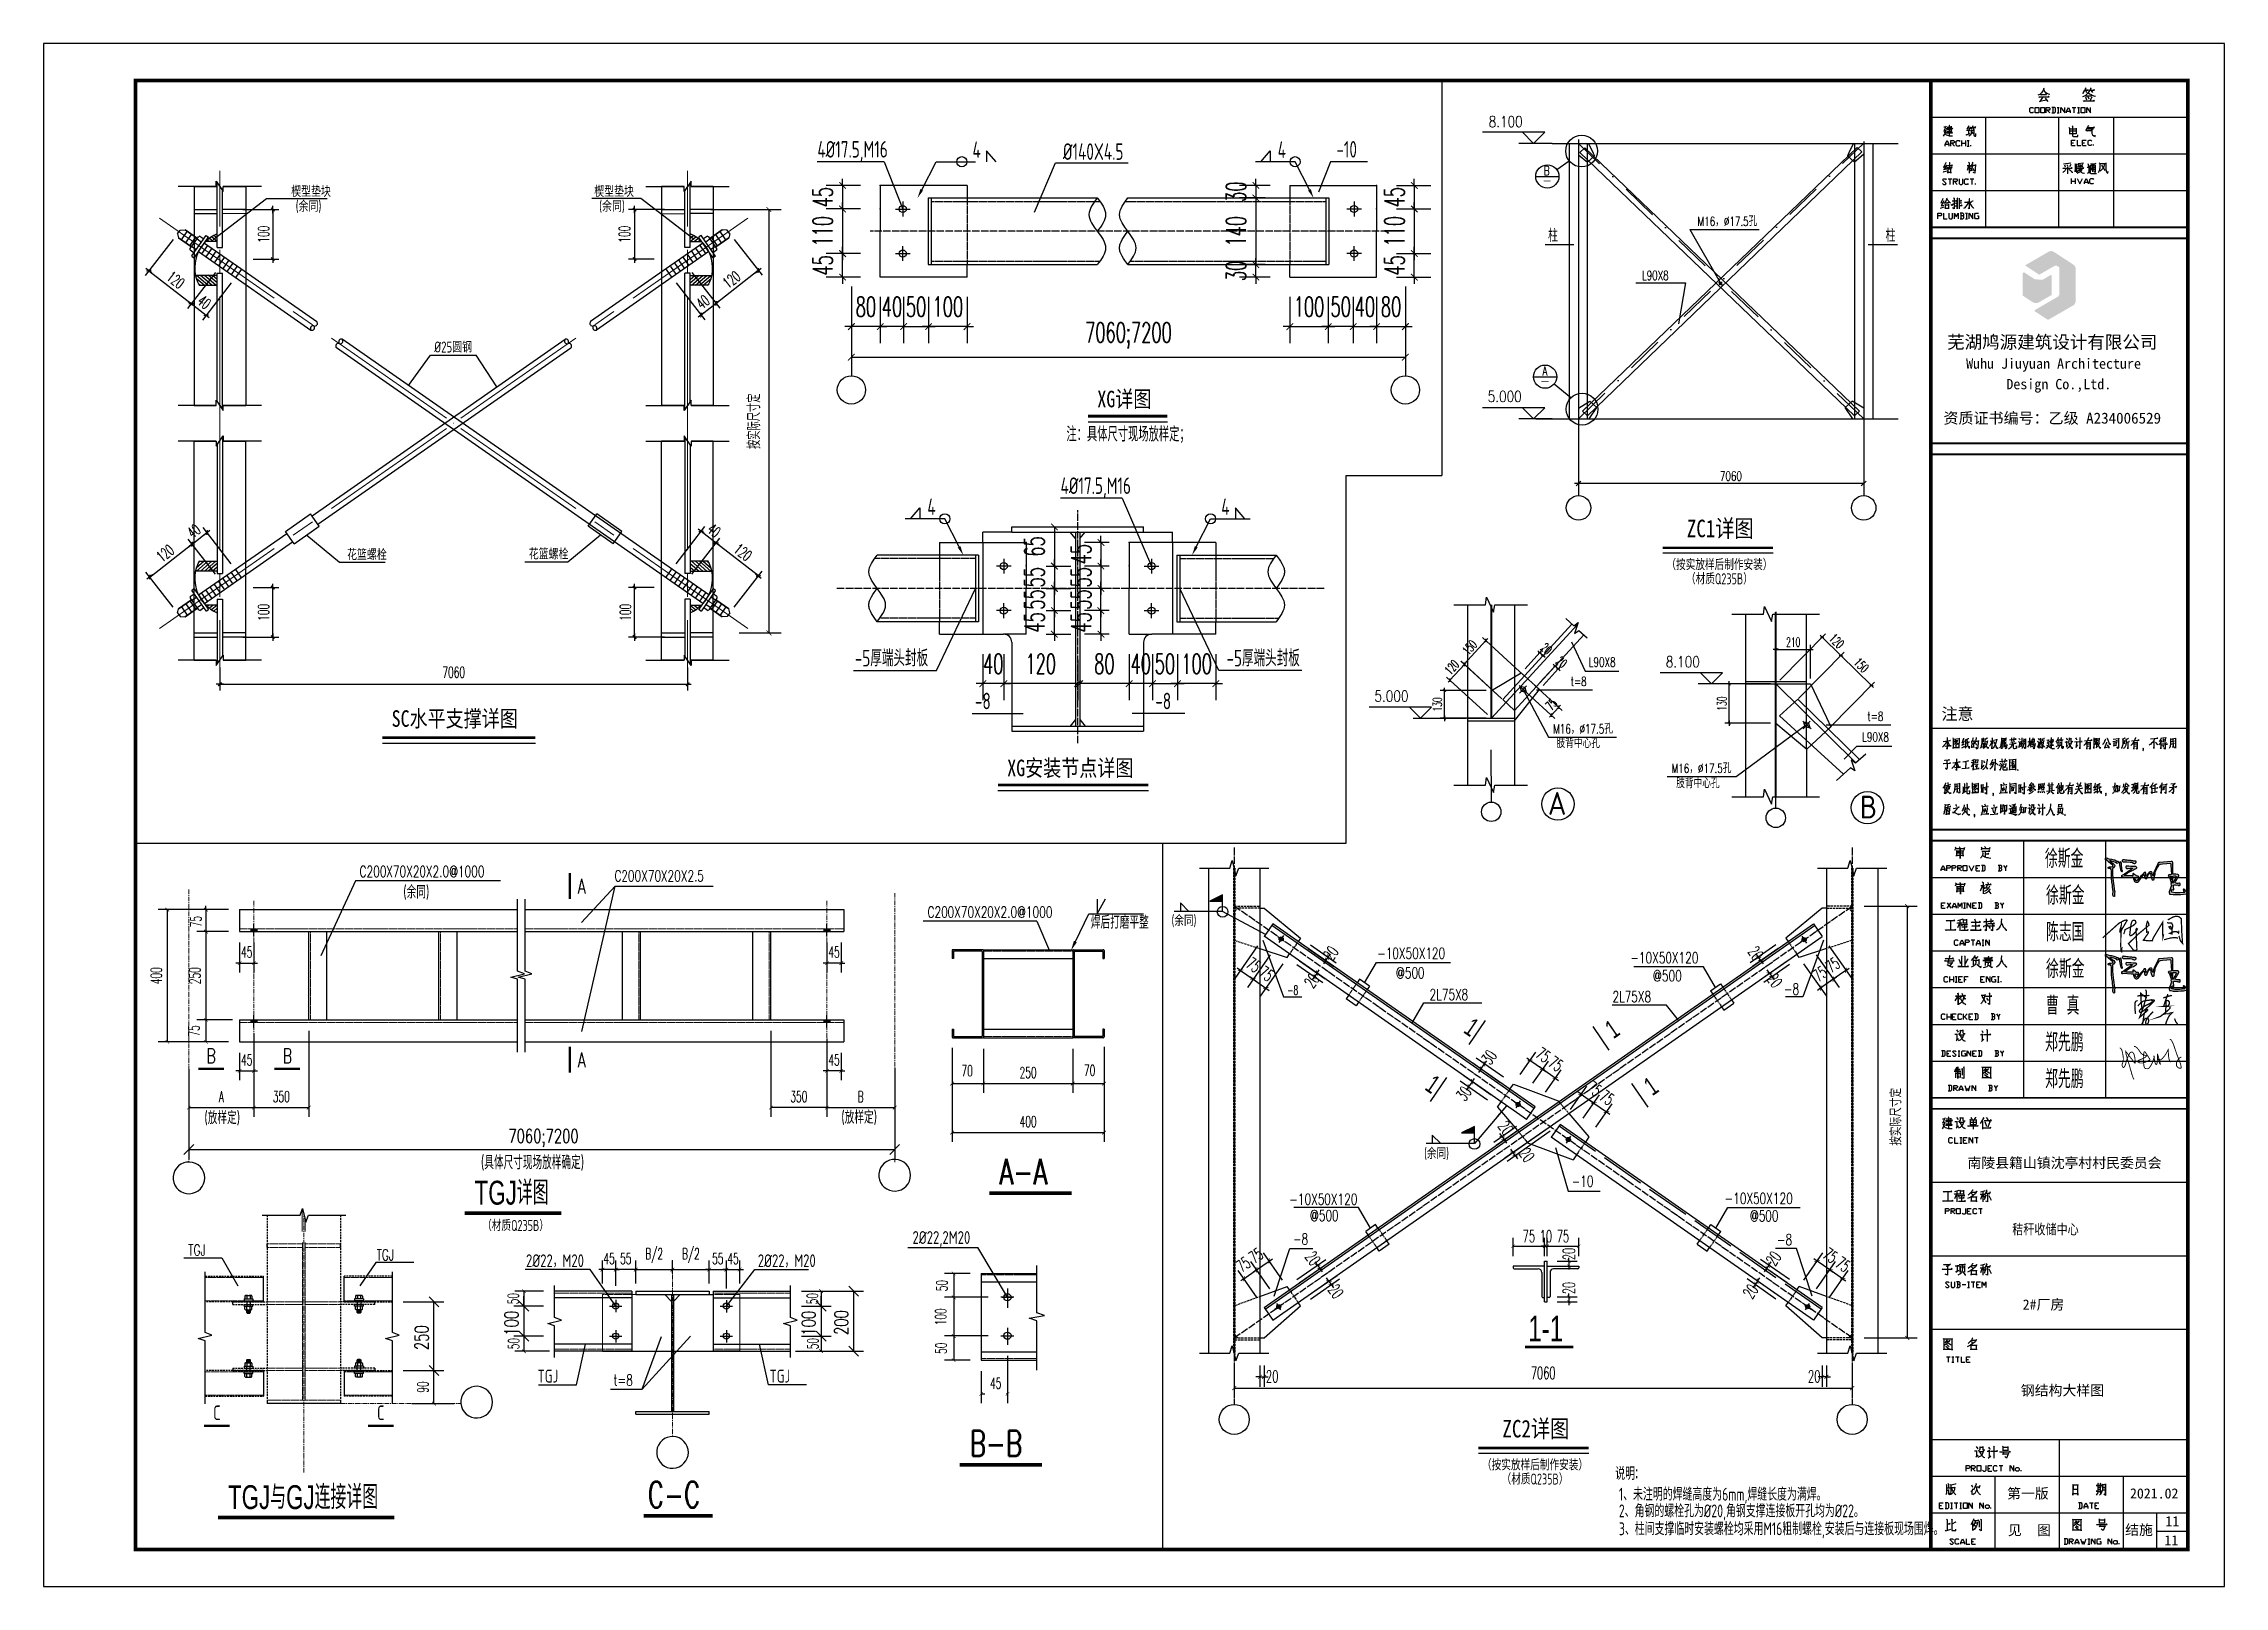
# Model space of a CAD drawing. Extents: x -307088 to 5640332, y -3541089 to -2181377.
# Drawn here: x 5555876 to 5615276, y -3216089 to -3174089 of the extents above; entities that cross this region are included whole.
import ezdxf
from ezdxf.enums import TextEntityAlignment as Align

# ---------------------------------------------------------------- set-up
doc = ezdxf.new("R2010")
doc.units = 0
doc.header["$LTSCALE"] = 100
doc.header["$MEASUREMENT"] = 0
for name, pattern in [('2', [1850, 1200, -300, 50, -300]), ('ACAD_ISO02W100', [15, 12, -3]), ('ACAD_ISO04W100', [30.5, 24, -3, 0.5, -3]), ('CENTER', [2, 1.25, -0.25, 0.25, -0.25]), ('CENTER2', [28.575, 19.05, -3.175, 3.175, -3.175]), ('DASH', [0.35, 0.25, -0.1]), ('DASHDOTX2_10', [0.2, 0.1, -0.05, 0, -0.05]), ('DASHED', [0.75, 0.5, -0.25]), ('DOTE', [2.42, 2, -0.2, 0.02, -0.2])]:
    doc.linetypes.add(name, pattern=pattern)
doc.layers.get('0').update_dxf_attribs({"linetype": 'CONTINUOUS'})
doc.layers.get('DEFPOINTS').update_dxf_attribs({"linetype": 'CONTINUOUS'})
for name, color, linetype in [('10', 7, 'CONTINUOUS'), ('13', 253, 'CONTINUOUS'), ('AXIS', 3, 'CONTINUOUS'), ('AXIS_TEXT', 7, 'CONTINUOUS'), ('BEAM', 4, 'DASHED'), ('BOLT', 7, 'CONTINUOUS'), ('DIM', 7, 'CONTINUOUS'), ('DOTE', 1, 'DOTE'), ('E_WALL', 255, 'CONTINUOUS'), ('griddim', 51, 'CONTINUOUS'), ('LAYER6', 3, 'ACAD_ISO02W100'), ('NUM', 7, 'CONTINUOUS'), ('PUB_DIM', 3, 'CONTINUOUS'), ('PUB_TEXT', 7, 'CONTINUOUS'), ('PUB_TITLE', 4, 'CONTINUOUS'), ('S', 2, 'CONTINUOUS'), ('STEEL', 7, 'CONTINUOUS'), ('TEXT', 7, 'CONTINUOUS'), ('THIN', 7, 'CONTINUOUS'), ('TK', 4, 'CONTINUOUS'), ('中粗', 3, 'CONTINUOUS'), ('地脚螺栓', 1, 'CONTINUOUS'), ('尺寸标注', 253, 'CONTINUOUS'), ('构件中实线', 3, 'CONTINUOUS'), ('构件名', 3, 'CONTINUOUS'), ('构件实线', 3, 'CONTINUOUS'), ('粗实线', 2, 'CONTINUOUS'), ('细线', 140, 'CONTINUOUS'), ('螺栓', 15, 'CONTINUOUS'), ('轴线__点划线', 253, '2'), ('钢梁', 4, 'CONTINUOUS')]:
    doc.layers.add(name, color=color, linetype=linetype)
for name, color, linetype, lineweight in [('文字', 3, 'CONTINUOUS', 20), ('虚线', 8, 'ACAD_ISO02W100', 9), ('轴线', 1, 'CENTER', 13)]:
    doc.layers.add(name, color=color, linetype=linetype, lineweight=lineweight)
doc.styles.add('_HZTXT', font='tssdeng.shx', dxfattribs={"width": 0.8, "bigfont": 'HZTXT.shx'})
doc.styles.add('COMPLEX', font='COMPLEX')
doc.styles.add('DIM_FONT', font='SIMPLEX.shx', dxfattribs={"width": 0.6, "bigfont": 'hztxt.shx'})
doc.styles.add('HZTXT', font='pdatxt.shx', dxfattribs={"width": 0.75, "bigfont": 'tssdchn.shx'})
doc.styles.add('romans.shx', font='romans.shx', dxfattribs={"width": 0.7, "bigfont": '1hztxt.shx'})
doc.styles.get("Standard").update_dxf_attribs({"font": 'tssdeng.shx', "height": 3, "bigfont": 'tssdchn.shx'})
doc.styles.add('STYLE2', font='isocp.shx', dxfattribs={"width": 0.8, "height": 300, "bigfont": 'hztxt.shx'})
doc.styles.add('STYLE4', font='', dxfattribs={"width": 0.8})
doc.styles.add('TB', font='txt.shx', dxfattribs={"width": 0.707, "bigfont": 'hztxt.shx'})
doc.styles.add('TSSD_DIMENSION', font='Tssdeng.shx', dxfattribs={"width": 0.7, "bigfont": 'hztxt.shx'})
doc.styles.add('TSSD_REIN', font='Tssdeng.shx', dxfattribs={"width": 0.7, "bigfont": 'hztxt.shx'})
doc.styles.add('图签2', font='simhei.ttf', dxfattribs={"height": 1000})
doc.styles.add('汉字', font='romans.shx', dxfattribs={"width": 0.7, "bigfont": 'ctxt.shx'})
doc.styles.get('STYLE4').set_extended_font_data('FangSong_GB2312')
doc.dimstyles.new('DIMN180', dxfattribs={"dimscale": 1.8, "dimtxt": 300, "dimasz": 100, "dimexe": 250, "dimexo": 300, "dimgap": 150, "dimtad": 1, "dimdec": 0, "dimzin": 0, "dimdsep": 46, "dimtxsty": 'DIM_FONT', "dimblk": 'ARCHTICK', "dimcen": 0.09, "dimclrt": 7, "dimazin": 2, "dimtfac": 1, "dimtdec": 0, "dimtix": 1, "dimtmove": 2, "dimatfit": 3, "dimldrblk": 'ARCHTICK', "dimfxl": 1, "dimtolj": 1, "dimtzin": 0, "dimarcsym": 0})

msp = doc.modelspace()

# ---------------------------------------------------------------- texts
at = {"style": '_HZTXT', "width": 0.75}
for s, height, p in [('楔型垫块', 300, (5562621.1, -3178262.9)), ('(余同)', 300, (5562741.6, -3178667.3)), ('楔型垫块', 300, (5570875.1, -3178262.9)), ('(余同)', 300, (5571007.7, -3178667.3)), ('%%c25圆钢', 300, (5566518, -3182498.4)), ('花篮螺栓', 300, (5564143.1, -3188149.3)), ('花篮螺栓', 300, (5569092.3, -3188132.2)), ('(余同)', 350, (5565671.5, -3197361.7)), ('焊后打磨平整', 350, (5584400.9, -3198185)), ('(放样定)', 350, (5560254.8, -3203505.9)), ('(放样定)', 350, (5577603.9, -3203492.4)), ('2%%C22,2M20', 350, (5579543.8, -3206766.9)), ('2%%C22，M20', 350, (5569015.4, -3207398.8)), ('2%%C22，M20', 350, (5575328.7, -3207398.8)), ('TGJ', 350, (5569330.1, -3210540.2)), ('TGJ', 350, (5575647.6, -3210540.2))]:
    msp.add_text(s, height=height, dxfattribs=at).set_placement(p)
at = {"style": '图签2', "width": 0.8}
for s, p in [('ZC1详图', (5601542.9, -3187278.7)), ('ZC2详图', (5596520.4, -3211786.5))]:
    msp.add_text(s, height=477.27, dxfattribs=at).set_placement(p, align=Align.MIDDLE)
at = {"color": 0, "linetype": 'Continuous', "ltscale": 0.01, "style": 'STYLE2'}
for s, p in [('A', (5597101.8, -3194774.5)), ('B', (5605581.2, -3194872.5))]:
    msp.add_text(s, height=621.1, dxfattribs=at).set_placement(p, align=Align.MIDDLE_CENTER)
at = {"color": 3, "style": 'HZTXT', "width": 0.7}
for s, p in [('TGJ详图', (5567616.5, -3205697)), ('TGJ与GJ连接详图', (5560899.2, -3213985.1))]:
    msp.add_text(s, height=650, dxfattribs=at).set_placement(p)
at = {"color": 7, "linetype": 'ByBlock', "char_height": 250, "attachment_point": 5, "style": 'DIM_FONT'}
for s, insert, rotation in [('\\A1;150', (5594719.1, -3190528.1), 47.538819), ('\\A1;120', (5604715.9, -3190353.1), 315.364235), ('\\A1;120', (5594231.3, -3191068.3), 47.538819), ('\\A1;20', (5596807.9, -3190562.9), 317.538819), ('\\A1;20', (5597223.1, -3190926.2), 317.623974), ('\\A1;150', (5605386.9, -3191009.5), 315.364235), ('\\A1;130', (5593837.4, -3192078.2), 90), ('\\A1;75', (5596945.2, -3192077.9), 47.538819), ('\\A1;130', (5601589.9, -3192056.7), 90)]:
    msp.add_mtext(s, dxfattribs=dict(at, insert=insert, rotation=rotation))
at = {"color": 7, "linetype": 'ByBlock', "insert": (5603532.3, -3190382), "char_height": 250, "attachment_point": 5, "style": 'DIM_FONT'}
msp.add_mtext('\\A1;210', dxfattribs=at)
at = {"style": '_HZTXT', "width": 0.75}
for p in [(5560596.8, -3211163), (5565059.3, -3211163)]:
    msp.add_attdef('C', text='1', height=400, dxfattribs=at).set_placement(p, align=Align.TOP_CENTER)
at = {"layer": '13', "color": 0, "width": 0.7}
for s, p in [('（按实放样后制作安装）', (5601521.8, -3188423.2)), ('（材质Q235B）', (5601521.8, -3188808.9)), ('（材质Q235B）', (5568730.7, -3206414)), ('（按实放样后制作安装）', (5596499.3, -3212931.1)), ('（材质Q235B）', (5596499.3, -3213316.8))]:
    msp.add_text(s, height=300, dxfattribs=at).set_placement(p, align=Align.CENTER)
msp.add_text('按实际尺寸定', height=300, rotation=90, dxfattribs=at).set_placement((5606477.2, -3203306.4), align=Align.CENTER)
at = {"layer": 'AXIS', "style": 'DIM_FONT', "width": 0.7}
msp.add_text('7060', height=250, dxfattribs=at).set_placement((5601535.9, -3185988.3, 0))
at = {"layer": 'AXIS', "style": '汉字', "width": 0.7}
for s, p in [('100', (5568807.9, -3209262.6)), ('100', (5576904.2, -3209262.6)), ('200', (5577789.5, -3209243.9)), ('250', (5566359, -3209654.8))]:
    msp.add_text(s, height=375, rotation=90, dxfattribs=at).set_placement(p)
at = {"layer": 'AXIS', "color": 7, "attachment_point": 5, "style": 'DIM_FONT'}
for s, insert, char_height, rotation in [('100', (5561868.1, -3179279.3), 300, 90), ('\\A1;100', (5571698.3, -3179279.3), 300, 90), ('\\A1;120', (5559472.1, -3180521.1), 300, 322.118771), ('\\A1;120', (5574613.5, -3180515.2), 300, 37.881229), ('\\A1;40', (5560251.8, -3181127.7), 300, 322.118771), ('\\A1;40', (5573833.8, -3181121.8), 300, 37.881229), ('{\\fSimSun|b0|i0|c134|p54;按实际尺寸定}', (5575229.7, -3184369.4), 300, 90), ('40', (5559968.2, -3187358.4), 300, 37.881229), ('\\A1;40', (5574135.3, -3187343.4), 300, 322.118771), ('\\A1;120', (5559188.5, -3187965), 300, 37.881229), ('\\A1;120', (5574923.8, -3187936.5), 300, 322.118771), ('\\A1;100', (5561868.1, -3189571.3), 300, 90), ('\\A1;100', (5571722, -3189571.3), 300, 90), ('\\A1;20', (5590936.6, -3198853.6), 327.27, 55.072119), ('\\A1;20', (5602507.9, -3198853.6), 327.27, 304.927881), ('\\A1;75', (5588834.7, -3199171.1), 327.27, 325.072119), ('\\A1;75', (5589179.7, -3199412), 327.27, 325.072119), ('\\A1;75', (5604264.8, -3199412), 327.27, 34.927881), ('\\A1;75', (5604609.8, -3199171.1), 327.27, 34.927881), ('\\A1;20', (5590417.3, -3199597.3), 327.27, 55.067355), ('\\A1;20', (5603027.2, -3199597.3), 327.27, 304.927881), ('\\A1;30', (5595250.3, -3201683.5), 327.27, 55.072119), ('\\A1;75', (5596722, -3201622.8), 327.27, 325.072119), ('\\A1;75', (5597067, -3201863.7), 327.27, 325.072119), ('\\A1;30', (5594559.6, -3202672.4), 327.27, 55.072119), ('\\A1;75', (5598113.8, -3202544), 327.27, 325.072119), ('\\A1;75', (5598458.8, -3202784.9), 327.27, 325.072119), ('\\A1;20', (5595703.8, -3203605.8), 327.27, 304.927881), ('\\A1;20', (5596276.8, -3204346.4), 327.27, 304.927881), ('\\A1;75', (5588901.3, -3207083.5), 327.27, 34.927881), ('\\A1;20', (5590448.9, -3207160.7), 327.27, 304.927881), ('\\A1;20', (5597423, -3207038.9, 494), 327.27, 90), ('\\A1;20', (5602995.6, -3207160.7), 327.27, 55.072119), ('\\A1;75', (5604543.2, -3207083.5), 327.27, 325.072119), ('\\A1;75', (5588556.3, -3207324.4), 327.27, 34.927881), ('\\A1;75', (5604888.2, -3207324.4), 327.27, 325.072119), ('\\A1;20', (5591075.3, -3208057.7), 327.27, 304.927881), ('\\A1;20', (5597423, -3207966.5, 494), 327.27, 90), ('\\A1;20', (5602369.2, -3208057.7), 327.27, 55.072119)]:
    msp.add_mtext(s, dxfattribs=dict(at, insert=insert, char_height=char_height, rotation=rotation))
for s, insert, char_height in [('7060', (5567047.2, -3191204.2), 300), ('75', (5596329.8, -3206557.3, 494), 327.27), ('\\A1;10', (5596795.4, -3206557.3, 494), 327.27), ('75', (5597261, -3206557.3, 494), 327.27), ('\\A1;20', (5589340, -3210371.5), 327.27), ('7060', (5596722.3, -3210280.4), 327.27), ('\\A1;20', (5604104.5, -3210371.5), 327.27)]:
    msp.add_mtext(s, dxfattribs=dict(at, insert=insert, char_height=char_height))
at = {"layer": 'DIM', "color": 0, "style": 'TB', "width": 0.7}
for s, p in [('B', (5596898, -3177672.6)), ('M16，%%C17.5孔', (5602553.8, -3179051.8)), ('L90X8', (5600139.6, -3180524.8)), ('A', (5596837.4, -3183125.9)), ('L90X8', (5598692, -3191050.8)), ('t=8', (5597905.4, -3191576.5)), ('M16，%%C17.5孔', (5598621.6, -3192870.6)), ('t=8', (5605988.6, -3192527.6)), ('肢背中心孔', (5598267, -3193264)), ('L90X8', (5606138.8, -3193091.7)), ('M16，%%C17.5孔', (5601849.2, -3193943.8)), ('肢背中心孔', (5601527.3, -3194355.8))]:
    msp.add_text(s, height=250, dxfattribs=at).set_placement(p, align=Align.RIGHT)
for p in [(5596854.2, -3179488.6), (5606049.4, -3179488.6)]:
    msp.add_text('柱', height=350, dxfattribs=at).set_placement(p)
at = {"layer": 'DIM', "style": 'TSSD_DIMENSION', "width": 0.7}
for p in [(5581243.2, -3192211.5, 988), (5586156.1, -3192211.5, 988)]:
    msp.add_text('-8', height=450, dxfattribs=at).set_placement(p)
at = {"layer": 'PUB_DIM', "style": 'DIM_FONT', "width": 0.8}
for s, p in [('8.100', (5595700.3, -3176212.9)), ('5.000', (5595673.8, -3183694.2)), ('8.100', (5600525.4, -3190918.5)), ('5.000', (5592589.5, -3191850.7))]:
    msp.add_text(s, height=300, dxfattribs=at).set_placement(p, align=Align.MIDDLE)
at = {"layer": 'PUB_TEXT', "style": '图签2', "width": 0.8}
for s, p in [('XG详图', (5584577.3, -3183989.4)), ('SC水平支撑详图', (5565354.6, -3192688.3)), ('XG安装节点详图', (5582123, -3194032.5))]:
    msp.add_text(s, height=450, dxfattribs=at).set_placement(p)
at = {"layer": 'PUB_TEXT', "lineweight": -3, "ltscale": 1.5, "width": 0.7}
for p in [(5587274.9, -3198114.4), (5594154.3, -3204452.7)]:
    msp.add_text('(余同)', height=300, dxfattribs=at).set_placement(p, align=Align.RIGHT)
at = {"layer": 'PUB_TEXT', "color": 7, "linetype": 'ByBlock', "style": 'HZTXT', "width": 0.7}
for rotation, p in [(325.740285, (5594525.4, -3200997.4)), (34.259715, (5598633.9, -3201195.7)), (325.740285, (5593468, -3202549.9)), (34.259715, (5599691.3, -3202748.2))]:
    msp.add_text('1', height=500, rotation=rotation, dxfattribs=at).set_placement(p)
at = {"layer": 'PUB_TEXT', "color": 7, "lineweight": -3, "style": 'HZTXT', "width": 0.7}
msp.add_text('1-1', height=700, dxfattribs=at).set_placement((5596789.7, -3209421.2), align=Align.CENTER)
at = {"layer": 'PUB_TITLE', "color": 0, "style": '图签2'}
for s, p in [('钢结构大样图', (5609732.3, -3210891.7)), ('11', (5613670.7, -3214454.7))]:
    msp.add_text(s, height=276.89, dxfattribs=at).set_placement(p)
at = {"layer": 'TEXT', "style": 'TSSD_REIN', "width": 0.7}
for s, p in [('说明∶', (5598684.3, -3213192.2)), ('1、未注明的焊缝高度为6mm,焊缝长度为满焊。', (5598783.2, -3213756)), ('2、角钢的螺栓孔为%%C20,角钢支撑连接板开孔均为%%C22。', (5598783.2, -3214209.2)), ('3、柱间支撑临时安装螺栓均采用M16粗制螺栓,安装后与连接板现场围焊。', (5598783.2, -3214696.6))]:
    msp.add_text(s, height=350, dxfattribs=at).set_placement(p)
at = {"layer": '地脚螺栓', "color": 0, "style": 'DIM_FONT', "width": 0.7}
msp.add_text('注：具体尺寸现场放样定；', height=400, dxfattribs=at).set_placement((5585414.1, -3184718.1), align=Align.MIDDLE)
at = {"layer": '尺寸标注', "color": 4, "width": 0.7}
for s, style, p in [('7060;7200', '汉字', (5568536.4, -3204017.5)), ('(具体尺寸现场放样确定)', 'TSSD_DIMENSION', (5567787, -3204734.9))]:
    msp.add_text(s, height=375, dxfattribs=dict(at, style=style)).set_placement(p)
at = {"layer": '文字', "width": 0.7}
for s, height, style, p in [('4%%C17.5,M16', 450, 'TSSD_DIMENSION', (5576952.4, -3177191.3)), ('4', 450, 'TSSD_DIMENSION', (5581178.1, -3177200.4)), ('%%c140X4.5', 450, 'TSSD_DIMENSION', (5583641.3, -3177253.2)), ('4', 450, 'TSSD_DIMENSION', (5589490, -3177200.4)), ('-10', 450, 'TSSD_DIMENSION', (5591088.3, -3177191.3)), ('4%%C17.5,M16', 450, 'TSSD_DIMENSION', (5583576.6, -3186349.1, 988)), ('4', 450, 'TSSD_DIMENSION', (5579947.9, -3186921.5, 988)), ('4', 450, 'TSSD_DIMENSION', (5587954.4, -3186921.5, 988)), ('-5厚端头封板', 450, 'TSSD_DIMENSION', (5577970.9, -3191043.4, 988)), ('-5厚端头封板', 450, 'TSSD_DIMENSION', (5588095.2, -3191043.4, 988)), ('C200X70X20X2.0@1000', 300, '汉字', (5564482.1, -3196777.4)), ('C200X70X20X2.5', 300, '汉字', (5571423.6, -3196897.9)), ('C200X70X20X2.0@1000', 300, '汉字', (5579952.1, -3197881.7)), ('TGJ', 300, '汉字', (5559812.9, -3207082.3)), ('TGJ', 300, '汉字', (5564948.5, -3207214.6)), ('t=8', 300, '汉字', (5571400.3, -3210625.2))]:
    msp.add_text(s, height=height, dxfattribs=dict(at, style=style)).set_placement(p)
at = {"layer": '文字', "style": 'romans.shx'}
for tag, p, height, width in [('-10X50X120', (5592199.1, -3199004.5), 300, 0.7), ('@500', (5592709, -3199537.8), 300, 0.7), ('-10X50X120', (5599095.8, -3199125.4), 300, 0.7), ('-8', (5589749.7, -3199980.8), 245.45, 0.618), ('2L75X8', (5593628.3, -3200126.3), 300, 0.7), ('@500', (5599711.2, -3199615.5), 300, 0.7), ('-8', (5603275.4, -3199980.8), 300, 0.7), ('2L75X8', (5598609.1, -3200185.2), 300, 0.7), ('-10', (5597497.9, -3205211.4), 300, 0.7), ('-10X50X120', (5589806.6, -3205699.9), 300, 0.7), ('-10X50X120', (5601663.8, -3205678.3), 300, 0.7), ('@500', (5590366.7, -3206143), 300, 0.7), ('@500', (5602349.7, -3206152.9), 300, 0.7), ('-8', (5589908.6, -3206783.7), 300, 0.7), ('-8', (5603086.5, -3206799.1), 300, 0.7)]:
    msp.add_attdef(tag, p, '0.000', height=height, dxfattribs=dict(at, width=width))
at = {"layer": '构件名', "style": '汉字', "width": 0.7}
for s, p in [('A-A', (5581908.4, -3205152.8)), ('B-B', (5581099.5, -3212548.6)), ('C-C', (5572332.4, -3213940.8))]:
    msp.add_text(s, height=700, dxfattribs=at).set_placement(p)

# ---------------------------------------------------------------- blocks, each defined once
blk = doc.blocks.new('A$C7C132CDA')
at = {"layer": 'PUB_TITLE'}
h = blk.add_hatch(color=256, dxfattribs=at)
edge = h.paths.add_edge_path()
edge.add_ellipse((3838, 15294), major_axis=(-96.1, 96.1), ratio=1, start_angle=225, end_angle=281.74286)
edge.add_line((3913, 15407), (3381, 15756))
edge.add_ellipse((3307, 15642), major_axis=(-96.1, 96.1), ratio=1, start_angle=-78.25714, end_angle=-15)
edge.add_line((3239, 15760), (2595, 15388))
edge.add_line((2595, 15388), (2983, 15134))
edge.add_line((2983, 15134), (3417, 15385))
edge.add_ellipse((3434, 15355), major_axis=(24, 24), ratio=1, start_angle=371.74286, end_angle=435, ccw=False)
edge.add_line((3453, 15384), (3517, 15342))
edge.add_ellipse((3498, 15313), major_axis=(24, 24), ratio=1, start_angle=315, end_angle=371.74286, ccw=False)
edge.add_line((3532, 15313), (3532, 14598))
edge.add_ellipse((3464, 14598), major_axis=(-48.1, 48.1), ratio=1, start_angle=165, end_angle=225, ccw=False)
edge.add_line((3498, 14540), (2864, 14173))
edge.add_ellipse((2874, 14155), major_axis=(-14.4, 14.4), ratio=1, start_angle=-15, end_angle=101.74286)
edge.add_line((2863, 14138), (3212, 13909))
edge.add_ellipse((3223, 13926), major_axis=(14.4, 14.4), ratio=1, start_angle=191.74286, end_angle=255)
edge.add_line((3233, 13909), (3906, 14297))
edge.add_ellipse((3838, 14415), major_axis=(96.1, 96.1), ratio=1, start_angle=255, end_angle=315)
edge.add_line((3974, 14415), (3974, 15294))
h = blk.add_hatch(color=256, dxfattribs=at)
edge = h.paths.add_edge_path()
edge.add_ellipse((2560, 14580), major_axis=(19.8, 19.8), ratio=1, start_angle=135, end_angle=191.74286)
edge.add_line((2545, 14557), (2800, 14389))
edge.add_ellipse((2892, 14530), major_axis=(-119, 119), ratio=1, start_angle=101.74286, end_angle=165)
edge.add_line((2976, 14384), (3307, 14575))
edge.add_ellipse((3293, 14599), major_axis=(-19.8, 19.8), ratio=1, start_angle=165, end_angle=225)
edge.add_line((3321, 14599), (3321, 15105))
edge.add_ellipse((3301, 15105), major_axis=(14.4, 14.4), ratio=1, start_angle=315, end_angle=435)
edge.add_line((3290, 15122), (3079, 15000))
edge.add_ellipse((2977, 15177), major_axis=(-144, 144), ratio=1, start_angle=101.74286, end_angle=165, ccw=False)
edge.add_line((2865, 15006), (2585, 15190))
edge.add_ellipse((2566, 15162), major_axis=(24, 24), ratio=1, start_angle=11.74286, end_angle=134.94863)
edge.add_line((2532, 15162), (2532, 14580))
for p, q in [((3106, 20198), (3078, 20142)), ((3098, 20218), (3106, 20198)), ((4250, 20210), (4166, 20070)), ((4234, 20226), (4258, 20202)), ((4258, 20202), (4250, 20210)), ((4390, 20206), (4326, 20106)), ((4374, 20222), (4398, 20202)), ((4398, 20202), (4390, 20206)), ((2725, 19664), (2750, 19689)), ((2725, 19564), (2725, 19664)), ((2750, 19689), (2800, 19689)), ((2800, 19689), (2825, 19664)), ((2875, 19689), (2975, 19689)), ((2875, 19539), (2875, 19689)), ((2994, 20038), (2946, 20018)), ((2974, 19978), (3254, 19978)), ((2986, 19962), (2974, 19978)), ((2975, 19689), (2975, 19539)), ((3002, 19978), (2986, 19962)), ((3182, 19890), (2986, 19854)), ((2986, 19854), (3014, 19858)), ((3018, 20062), (2994, 20038)), ((3014, 19858), (3090, 19974)), ((3042, 20090), (3018, 20062)), ((3025, 19689), (3125, 19689)), ((3025, 19539), (3025, 19689)), ((3026, 20042), (3182, 20042)), ((3038, 20026), (3026, 20042)), ((3054, 20042), (3038, 20026)), ((3062, 20114), (3042, 20090)), ((3078, 20142), (3062, 20114)), ((3102, 20178), (3114, 20150)), ((3114, 20150), (3130, 20122)), ((3125, 19689), (3125, 19539)), ((3130, 20122), (3154, 20102)), ((3142, 19942), (3218, 19846)), ((3154, 20102), (3186, 20078)), ((3166, 20066), (3154, 20046)), ((3182, 20042), (3166, 20066)), ((3175, 19689), (3250, 19689)), ((3175, 19539), (3175, 19689)), ((3250, 19614), (3175, 19614)), ((3218, 19846), (3182, 19890)), ((3186, 20078), (3222, 20058)), ((3200, 19614), (3275, 19539)), ((3222, 20058), (3274, 20050)), ((3234, 19994), (3222, 19978)), ((3254, 19978), (3234, 19994)), ((3250, 19689), (3275, 19664)), ((3275, 19639), (3250, 19614)), ((3275, 19664), (3275, 19639)), ((3400, 19689), (3325, 19689)), ((3350, 19689), (3350, 19539)), ((3425, 19664), (3400, 19689)), ((3425, 19564), (3425, 19664)), ((3475, 19689), (3525, 19689)), ((3500, 19689), (3500, 19539)), ((3575, 19689), (3675, 19539)), ((3575, 19539), (3575, 19689)), ((3675, 19539), (3675, 19689)), ((3725, 19589), (3775, 19689)), ((3775, 19689), (3825, 19589)), ((3875, 19689), (3975, 19689)), ((3925, 19689), (3925, 19539)), ((4025, 19689), (4075, 19689)), ((4050, 19689), (4050, 19539)), ((4125, 19689), (4225, 19689)), ((4125, 19539), (4125, 19689)), ((4230, 20006), (4162, 19974)), ((4166, 20070), (4214, 20154)), ((4186, 19866), (4486, 19866)), ((4198, 19850), (4186, 19866)), ((4222, 19866), (4198, 19850)), ((4214, 20154), (4326, 20154)), ((4225, 19689), (4225, 19539)), ((4266, 20038), (4230, 20006)), ((4238, 20154), (4270, 20098)), ((4326, 20154), (4238, 20154)), ((4238, 19974), (4274, 19898)), ((4246, 20006), (4402, 20006)), ((4298, 20066), (4266, 20038)), ((4275, 19689), (4375, 19539)), ((4275, 19539), (4275, 19689)), ((4326, 20106), (4298, 20066)), ((4302, 19990), (4334, 19926)), ((4314, 20086), (4354, 20062)), ((4354, 20062), (4394, 20042)), ((4362, 20154), (4490, 20154)), ((4414, 19978), (4370, 19878)), ((4375, 19539), (4375, 19689)), ((4394, 20150), (4434, 20098)), ((4394, 20042), (4426, 20026)), ((4426, 20026), (4470, 20002)), ((4470, 19886), (4450, 19862)), ((4474, 20174), (4458, 20158)), ((4470, 20002), (4510, 19998)), ((4486, 19866), (4470, 19886)), ((4490, 20154), (4474, 20174)), ((4510, 19998), (4478, 19986)), ((25, 19425), (7025, 19425)), ((381, 19158), (429, 19158)), ((445, 19177), (384, 19049)), ((384, 19049), (397, 19062)), ((387, 19030), (400, 19011)), ((397, 19062), (435, 19062)), ((400, 19011), (407, 18989)), ((426, 19021), (416, 18998)), ((432, 19043), (426, 19021)), ((435, 19078), (432, 19043)), ((435, 19062), (435, 19078)), ((451, 19113), (631, 19113)), ((464, 19033), (595, 19033)), ((586, 19078), (467, 19078)), ((471, 19155), (586, 19155)), ((519, 19209), (541, 19193)), ((528, 19200), (528, 18921)), ((541, 19193), (528, 19200)), ((592, 19046), (583, 19037)), ((586, 19174), (586, 19062)), ((586, 19155), (586, 19174)), ((586, 19062), (586, 19078)), ((599, 19037), (592, 19049)), ((595, 19049), (592, 19046)), ((611, 19011), (592, 18995)), ((595, 19033), (595, 19049)), ((618, 19126), (608, 19113)), ((621, 18995), (611, 19011)), ((631, 19113), (618, 19126)), ((999, 19065), (1104, 19065)), ((1063, 19184), (1011, 19094)), ((1040, 19136), (1127, 19136)), ((1050, 19190), (1066, 19174)), ((1053, 19065), (1053, 18960)), ((1104, 19065), (1053, 19065)), ((1056, 19129), (1079, 19094)), ((1066, 19174), (1063, 19184)), ((1079, 19104), (1075, 19091)), ((1079, 19094), (1079, 19104)), ((1107, 19149), (1098, 19136)), ((1127, 19136), (1107, 19149)), ((1120, 19081), (1130, 19062)), ((1175, 19181), (1123, 19097)), ((1130, 19062), (1127, 18976)), ((1136, 19065), (1197, 19065)), ((1139, 19033), (1178, 18979)), ((1152, 19142), (1251, 19142)), ((1162, 19197), (1178, 19177)), ((1171, 19139), (1194, 19097)), ((1178, 19177), (1175, 19181)), ((1200, 19107), (1191, 19088)), ((1194, 19097), (1200, 19107)), ((1197, 19088), (1197, 18937)), ((1197, 19065), (1197, 19088)), ((1232, 19158), (1219, 19145)), ((1251, 19142), (1232, 19158)), ((1523, 19425), (1523, 16453)), ((2750, 19539), (2725, 19564)), ((2800, 19539), (2750, 19539)), ((2825, 19564), (2800, 19539)), ((2975, 19539), (2875, 19539)), ((3125, 19539), (3025, 19539)), ((3325, 19539), (3400, 19539)), ((3400, 19539), (3425, 19564)), ((3475, 19539), (3525, 19539)), ((3506, 19425), (3506, 16453)), ((3725, 19589), (3825, 19589)), ((3725, 19539), (3725, 19589)), ((3792, 19138), (3802, 19122)), ((3802, 19122), (3802, 18959)), ((3805, 19109), (3988, 19109)), ((3805, 19055), (3988, 19055)), ((3825, 19589), (3825, 19539)), ((3879, 19189), (3892, 19180)), ((3892, 19180), (3892, 18914)), ((3991, 19128), (3991, 18965)), ((4025, 19539), (4075, 19539)), ((4225, 19539), (4125, 19539)), ((4318, 19183), (4248, 19064)), ((4248, 19064), (4293, 19144)), ((4267, 19058), (4414, 19058)), ((4283, 19042), (4267, 19058)), ((4293, 19058), (4283, 19042)), ((4293, 19144), (4488, 19144)), ((4299, 19103), (4456, 19103)), ((4312, 19202), (4322, 19176)), ((4322, 19176), (4318, 19183)), ((4414, 19077), (4414, 19039)), ((4414, 19058), (4414, 19077)), ((4414, 19039), (4414, 19010)), ((4414, 19010), (4418, 18975)), ((4440, 19116), (4427, 19100)), ((4456, 19103), (4440, 19116)), ((4472, 19160), (4459, 19141)), ((4488, 19144), (4472, 19160)), ((5003, 19425), (5003, 16453)), ((25, 18425), (7025, 18425)), ((394, 18947), (368, 18909)), ((407, 18973), (394, 18947)), ((416, 18998), (407, 18973)), ((407, 18989), (423, 18966)), ((423, 18966), (448, 18944)), ((423, 18686), (473, 18786)), ((423, 18686), (523, 18686)), ((423, 18636), (423, 18686)), ((448, 18944), (480, 18931)), ((451, 18995), (621, 18995)), ((473, 18786), (523, 18686)), ((480, 18931), (525, 18918)), ((523, 18686), (523, 18636)), ((525, 18918), (573, 18912)), ((573, 18912), (621, 18912)), ((573, 18786), (648, 18786)), ((573, 18636), (573, 18786)), ((648, 18711), (573, 18711)), ((598, 18711), (673, 18636)), ((648, 18786), (673, 18761)), ((673, 18736), (648, 18711)), ((673, 18761), (673, 18736)), ((723, 18761), (748, 18786)), ((723, 18661), (723, 18761)), ((748, 18636), (723, 18661)), ((748, 18786), (798, 18786)), ((798, 18636), (748, 18636)), ((798, 18786), (823, 18761)), ((823, 18661), (798, 18636)), ((873, 18636), (873, 18786)), ((873, 18711), (973, 18711)), ((973, 18786), (973, 18636)), ((995, 18944), (1101, 18979)), ((1011, 18934), (995, 18944)), ((1018, 18947), (1011, 18934)), ((1023, 18786), (1073, 18786)), ((1023, 18636), (1073, 18636)), ((1048, 18786), (1048, 18636)), ((1111, 18937), (1066, 18905)), ((1127, 18976), (1111, 18937)), ((1123, 18636), (1123, 18661)), ((1184, 18989), (1171, 18995)), ((1178, 18979), (1184, 18989)), ((1197, 18937), (1207, 18918)), ((1207, 18918), (1216, 18912)), ((1216, 18912), (1229, 18909)), ((1229, 18909), (1255, 18909)), ((1255, 18909), (1255, 18982)), ((3808, 18975), (3988, 18975)), ((3864, 18800), (3964, 18800)), ((3864, 18650), (3864, 18800)), ((3864, 18725), (3914, 18725)), ((3864, 18650), (3964, 18650)), ((3892, 18914), (3898, 18904)), ((3898, 18904), (3920, 18901)), ((3920, 18901), (4032, 18901)), ((4014, 18800), (4014, 18650)), ((4014, 18650), (4114, 18650)), ((4032, 18901), (4032, 18943)), ((4164, 18800), (4264, 18800)), ((4164, 18650), (4164, 18800)), ((4164, 18725), (4214, 18725)), ((4164, 18650), (4264, 18650)), ((4314, 18775), (4339, 18800)), ((4314, 18675), (4314, 18775)), ((4339, 18650), (4314, 18675)), ((4339, 18800), (4389, 18800)), ((4389, 18650), (4339, 18650)), ((4389, 18800), (4414, 18775)), ((4414, 18675), (4389, 18650)), ((4418, 18975), (4437, 18940)), ((4437, 18940), (4472, 18911)), ((4464, 18650), (4464, 18675)), ((4472, 18911), (4507, 18898)), ((4507, 18898), (4507, 18933)), ((362, 17933), (471, 17962)), ((375, 17924), (362, 17933)), ((368, 18064), (435, 18080)), ((381, 18071), (368, 18064)), ((375, 17994), (461, 18016)), ((391, 18000), (375, 17994)), ((394, 17943), (375, 17924)), ((435, 18180), (381, 18071)), ((461, 18119), (391, 18000)), ((429, 18199), (435, 18180)), ((435, 18080), (461, 18119)), ((455, 18026), (451, 18013)), ((461, 18016), (455, 18026)), ((474, 18109), (621, 18109)), ((483, 18100), (474, 18109)), ((474, 18052), (611, 18052)), ((480, 18036), (474, 18052)), ((493, 18045), (480, 18036)), ((493, 18109), (483, 18100)), ((483, 18029), (496, 18016)), ((496, 18016), (496, 17901)), ((576, 18010), (496, 18010)), ((496, 17924), (576, 17924)), ((496, 17901), (496, 17924)), ((525, 18189), (544, 18180)), ((538, 18186), (538, 18055)), ((544, 18180), (538, 18186)), ((576, 18023), (576, 18010)), ((576, 17901), (576, 18023)), ((576, 17924), (576, 17901)), ((595, 18068), (592, 18055)), ((611, 18052), (595, 18068)), ((611, 18128), (602, 18112)), ((621, 18109), (611, 18128)), ((1015, 18103), (1111, 18103)), ((1056, 18100), (1018, 17975)), ((1053, 18196), (1075, 18183)), ((1075, 18183), (1075, 17898)), ((1075, 18080), (1111, 18016)), ((1171, 18183), (1114, 18061)), ((1165, 18084), (1114, 17959)), ((1114, 17959), (1194, 17994)), ((1146, 18112), (1242, 18112)), ((1152, 18096), (1165, 18084)), ((1159, 18199), (1171, 18183)), ((1178, 18036), (1207, 17959)), ((1229, 17898), (1187, 17917)), ((1213, 17968), (1197, 17991)), ((1207, 17959), (1213, 17968)), ((1245, 18135), (1229, 17898)), ((3647, 17935), (3624, 17915)), ((3628, 18037), (3877, 18037)), ((3637, 18024), (3628, 18037)), ((3839, 18171), (3640, 18143)), ((3660, 17947), (3647, 17935)), ((3676, 17960), (3660, 17947)), ((3666, 18127), (3692, 18075)), ((3688, 17979), (3676, 17960)), ((3695, 17995), (3688, 17979)), ((3704, 18011), (3695, 17995)), ((3711, 18024), (3704, 18011)), ((3736, 18136), (3762, 18082)), ((3752, 18066), (3752, 17877)), ((3781, 18031), (3788, 18015)), ((3788, 18015), (3804, 17995)), ((3804, 17995), (3816, 17983)), ((3842, 18139), (3807, 18075)), ((3816, 17983), (3832, 17967)), ((3832, 17967), (3848, 17951)), ((3836, 18184), (3839, 18171)), ((3848, 17951), (3861, 17941)), ((3864, 18050), (3855, 18034)), ((3861, 17941), (3884, 17925)), ((3877, 18037), (3864, 18050)), ((3871, 17922), (3900, 17922)), ((3951, 18159), (3964, 18146)), ((3957, 17970), (4002, 17970)), ((3964, 17970), (3957, 17970)), ((3960, 18053), (4005, 18053)), ((3964, 18146), (3964, 17935)), ((4002, 18136), (3964, 18136)), ((3964, 17935), (3964, 17970)), ((4024, 17941), (3992, 17915)), ((4002, 18149), (4002, 18136)), ((4002, 17938), (4002, 18149)), ((4002, 17970), (4002, 17938)), ((4047, 17906), (4018, 17890)), ((4044, 17963), (4024, 17941)), ((4028, 18037), (4197, 18037)), ((4037, 18079), (4168, 18079)), ((4175, 18171), (4040, 18149)), ((4040, 18149), (4063, 18095)), ((4066, 17999), (4044, 17963)), ((4076, 17922), (4047, 17906)), ((4085, 18034), (4066, 17999)), ((4072, 17995), (4088, 17973)), ((4076, 18005), (4146, 18005)), ((4104, 17947), (4076, 17922)), ((4095, 18075), (4085, 18034)), ((4088, 17973), (4108, 17947)), ((4092, 18143), (4104, 18101)), ((4130, 17979), (4104, 17947)), ((4108, 17947), (4130, 17925)), ((4165, 18143), (4127, 18091)), ((4146, 18011), (4130, 17979)), ((4130, 17925), (4156, 17906)), ((4146, 18005), (4146, 18011)), ((4162, 18088), (4156, 18079)), ((4156, 17906), (4200, 17896)), ((4168, 18079), (4162, 18088)), ((4168, 18181), (4181, 18162)), ((4181, 18050), (4172, 18034)), ((4181, 18162), (4175, 18171)), ((4197, 18037), (4181, 18050)), ((4204, 17896), (4184, 17887)), ((4200, 17896), (4204, 17896)), ((4290, 18066), (4335, 18066)), ((4306, 17899), (4290, 17890)), ((4306, 18159), (4328, 18098)), ((4319, 17912), (4306, 17899)), ((4335, 17938), (4319, 17912)), ((4335, 18085), (4335, 17938)), ((4335, 18066), (4335, 18085)), ((4335, 17925), (4344, 17915)), ((4344, 17915), (4370, 17906)), ((4370, 17906), (4399, 17893)), ((4376, 18149), (4508, 18149)), ((4383, 18114), (4383, 18098)), ((4383, 17922), (4383, 18114)), ((4383, 18098), (4508, 18098)), ((4386, 17999), (4508, 17999)), ((4444, 17999), (4386, 17999)), ((4389, 18047), (4508, 18047)), ((4399, 17893), (4540, 17893)), ((4412, 18136), (4463, 18101)), ((4440, 18114), (4412, 18136)), ((4520, 18162), (4440, 18114)), ((4444, 18091), (4444, 17931)), ((4444, 18047), (4444, 18091)), ((4508, 18047), (4444, 18047)), ((4444, 17931), (4444, 17999)), ((4508, 17919), (4479, 17931)), ((4508, 18149), (4520, 18162)), ((4508, 18114), (4508, 17928)), ((4508, 18098), (4508, 18114)), ((4508, 17928), (4508, 17919)), ((4604, 17941), (4584, 17906)), ((4613, 17963), (4604, 17941)), ((4613, 18178), (4629, 18159)), ((4620, 17989), (4613, 17963)), ((4623, 18008), (4620, 17989)), ((4629, 18034), (4623, 18008)), ((4629, 18159), (4629, 18034)), ((4632, 18162), (4796, 18162)), ((4680, 17986), (4645, 17957)), ((4674, 18114), (4770, 17970)), ((4700, 18011), (4680, 17986)), ((4712, 18027), (4700, 18011)), ((4728, 18053), (4712, 18027)), ((4741, 18082), (4728, 18053)), ((4751, 18117), (4741, 18082)), ((4748, 18133), (4751, 18117)), ((4773, 17986), (4760, 17986)), ((4770, 17970), (4773, 17986)), ((4799, 18178), (4799, 17995)), ((4799, 17995), (4802, 17970)), ((4802, 17970), (4808, 17954)), ((4808, 17954), (4818, 17931)), ((4818, 17931), (4834, 17912)), ((4834, 17912), (4850, 17903)), ((4850, 17903), (4856, 17941)), ((25, 17425), (7025, 17425)), ((350, 17718), (375, 17743)), ((450, 17618), (350, 17718)), ((350, 17618), (375, 17593)), ((375, 17743), (425, 17743)), ((375, 17593), (425, 17593)), ((425, 17743), (450, 17718)), ((425, 17593), (450, 17618)), ((500, 17743), (600, 17743)), ((550, 17743), (550, 17593)), ((645, 17231), (671, 17209)), ((650, 17743), (725, 17743)), ((650, 17593), (650, 17743)), ((725, 17668), (650, 17668)), ((675, 17668), (750, 17593)), ((725, 17743), (750, 17718)), ((750, 17693), (725, 17668)), ((735, 17228), (757, 17202)), ((750, 17718), (750, 17693)), ((800, 17743), (800, 17618)), ((800, 17618), (825, 17593)), ((825, 17593), (875, 17593)), ((875, 17593), (900, 17618)), ((900, 17618), (900, 17743)), ((950, 17718), (975, 17743)), ((950, 17618), (950, 17718)), ((975, 17593), (950, 17618)), ((975, 17743), (1025, 17743)), ((1025, 17593), (975, 17593)), ((1025, 17743), (1050, 17718)), ((1050, 17618), (1025, 17593)), ((1100, 17743), (1200, 17743)), ((1150, 17743), (1150, 17593)), ((1250, 17593), (1250, 17618)), ((3864, 17604), (3864, 17754)), ((3864, 17679), (3964, 17679)), ((3964, 17754), (3964, 17604)), ((4014, 17754), (4089, 17604)), ((4089, 17604), (4164, 17754)), ((4214, 17654), (4264, 17754)), ((4214, 17654), (4314, 17654)), ((4214, 17604), (4214, 17654)), ((4264, 17754), (4314, 17654)), ((4314, 17654), (4314, 17604)), ((4364, 17729), (4389, 17754)), ((4364, 17629), (4364, 17729)), ((4389, 17604), (4364, 17629)), ((4389, 17754), (4439, 17754)), ((4439, 17604), (4389, 17604)), ((4439, 17754), (4464, 17729)), ((4464, 17629), (4439, 17604)), ((224, 16808), (299, 16808)), ((224, 16658), (224, 16808)), ((299, 16733), (224, 16733)), ((293, 16946), (392, 16978)), ((299, 16808), (324, 16783)), ((324, 16758), (299, 16733)), ((354, 17199), (303, 17090)), ((303, 17090), (357, 17100)), ((386, 17141), (315, 17010)), ((315, 17010), (383, 17029)), ((324, 16783), (324, 16758)), ((344, 17221), (354, 17199)), ((374, 16808), (374, 16658)), ((374, 16658), (474, 16658)), ((402, 17087), (383, 17071)), ((411, 17100), (402, 17087)), ((408, 17065), (424, 17049)), ((421, 17113), (411, 17100)), ((434, 17138), (421, 17113)), ((424, 17049), (424, 16927)), ((427, 17090), (514, 17090)), ((427, 17039), (514, 17039)), ((427, 16946), (511, 16946)), ((469, 17209), (434, 17138)), ((459, 17225), (469, 17209)), ((469, 17193), (501, 17154)), ((504, 17106), (498, 17090)), ((501, 17154), (511, 17138)), ((514, 17090), (504, 17106)), ((511, 17138), (527, 17122)), ((511, 17058), (511, 16930)), ((524, 16808), (524, 16683)), ((524, 16683), (549, 16658)), ((527, 17122), (539, 17109)), ((539, 17109), (562, 17093)), ((549, 16658), (599, 16658)), ((587, 17036), (699, 17093)), ((597, 17017), (587, 17036)), ((626, 17055), (597, 17017)), ((599, 16658), (624, 16683)), ((607, 17145), (699, 17145)), ((664, 16930), (623, 16956)), ((624, 16683), (624, 16808)), ((664, 17215), (664, 16930)), ((671, 17209), (664, 17215)), ((674, 16808), (724, 16708)), ((674, 16658), (674, 16808)), ((687, 17013), (741, 17013)), ((709, 17145), (747, 17145)), ((744, 17145), (709, 17145)), ((709, 17084), (741, 17084)), ((724, 16708), (774, 16808)), ((744, 17209), (744, 16927)), ((757, 17202), (744, 17209)), ((744, 16927), (744, 17145)), ((774, 16808), (774, 16658)), ((805, 17145), (869, 17145)), ((805, 17087), (866, 17087)), ((808, 16927), (808, 17221)), ((808, 17017), (882, 17017)), ((899, 16808), (824, 16808)), ((824, 16658), (899, 16658)), ((856, 17100), (843, 17084)), ((859, 17161), (847, 17148)), ((849, 16808), (849, 16658)), ((899, 16733), (849, 16733)), ((866, 17087), (856, 17100)), ((869, 17145), (859, 17161)), ((869, 17033), (859, 17017)), ((882, 17017), (869, 17033)), ((924, 16783), (899, 16808)), ((899, 16733), (924, 16758)), ((924, 16708), (899, 16733)), ((899, 16658), (924, 16683)), ((952, 16959), (923, 16940)), ((924, 16758), (924, 16783)), ((924, 16683), (924, 16708)), ((949, 17109), (1042, 17109)), ((975, 16981), (952, 16959)), ((974, 16808), (1024, 16808)), ((974, 16658), (1024, 16658)), ((1003, 17017), (975, 16981)), ((999, 16808), (999, 16658)), ((1023, 17045), (1003, 17017)), ((1035, 17077), (1023, 17045)), ((1045, 17125), (1035, 17077)), ((1042, 17109), (1045, 17125)), ((1071, 16927), (1048, 16943)), ((1061, 17205), (1080, 17199)), ((1071, 17199), (1071, 16927)), ((1080, 17199), (1071, 17199)), ((1074, 16808), (1174, 16658)), ((1074, 16658), (1074, 16808)), ((1080, 17132), (1087, 17109)), ((1087, 17109), (1093, 17084)), ((1093, 17084), (1106, 17049)), ((1167, 17145), (1106, 17087)), ((1106, 17049), (1125, 17017)), ((1125, 17017), (1147, 16991)), ((1147, 16991), (1173, 16965)), ((1163, 17154), (1173, 17138)), ((1173, 17138), (1167, 17145)), ((1173, 16965), (1195, 16956)), ((1174, 16658), (1174, 16808)), ((1202, 16959), (1189, 16949)), ((1195, 16956), (1202, 16959)), ((1224, 16783), (1249, 16808)), ((1224, 16683), (1224, 16783)), ((1249, 16658), (1224, 16683)), ((1249, 16808), (1324, 16808)), ((1324, 16658), (1249, 16658)), ((1299, 16733), (1324, 16733)), ((1324, 16733), (1324, 16658)), ((25, 2787), (7025, 2787)), ((369, 2427), (568, 2450)), ((439, 2389), (419, 2352)), ((462, 2435), (439, 2389)), ((470, 2536), (472, 2329)), ((480, 2432), (540, 2304)), ((560, 2455), (534, 2447)), ((568, 2450), (560, 2455)), ((633, 2525), (637, 2493)), ((637, 2493), (641, 2233)), ((639, 2493), (808, 2508)), ((665, 2410), (655, 2397)), ((687, 2440), (665, 2410)), ((705, 2478), (687, 2440)), ((707, 2392), (689, 2372)), ((691, 2425), (697, 2425)), ((695, 2452), (703, 2450)), ((697, 2425), (760, 2359)), ((703, 2450), (760, 2457)), ((705, 2490), (705, 2478)), ((728, 2417), (707, 2392)), ((754, 2465), (728, 2417)), ((760, 2457), (754, 2465)), ((798, 2493), (796, 2266)), ((802, 2515), (798, 2493)), ((808, 2508), (802, 2515)), ((873, 2399), (929, 2415)), ((879, 2399), (873, 2399)), ((901, 2452), (879, 2399)), ((911, 2379), (883, 2329)), ((917, 2505), (901, 2452)), ((939, 2435), (911, 2379)), ((919, 2520), (917, 2505)), ((941, 2447), (939, 2435)), ((963, 2485), (970, 2460)), ((970, 2460), (972, 2382)), ((996, 2470), (972, 2460)), ((972, 2382), (972, 2316)), ((974, 2382), (1076, 2412)), ((1042, 2498), (996, 2470)), ((1014, 2475), (1016, 2430)), ((1016, 2430), (1022, 2387)), ((1022, 2387), (1024, 2382)), ((1024, 2382), (1028, 2357)), ((1048, 2513), (1042, 2498)), ((1070, 2415), (1052, 2404)), ((1076, 2412), (1070, 2415)), ((1135, 2447), (1141, 2425)), ((1141, 2425), (1143, 2362)), ((1199, 2432), (1143, 2425)), ((1163, 2457), (1155, 2427)), ((1177, 2508), (1163, 2457)), ((1181, 2530), (1177, 2508)), ((1215, 2437), (1199, 2432)), ((1203, 2331), (1207, 2435)), ((1207, 2447), (1215, 2437)), ((1207, 2435), (1207, 2447)), ((1232, 2397), (1223, 2374)), ((1242, 2430), (1232, 2397)), ((1252, 2475), (1242, 2430)), ((1242, 2430), (1286, 2432)), ((1246, 2384), (1268, 2347)), ((1262, 2518), (1252, 2475)), ((1260, 2536), (1262, 2518)), ((1286, 2432), (1288, 2432)), ((1288, 2432), (1324, 2440)), ((1320, 2407), (1318, 2359)), ((1324, 2452), (1320, 2407)), ((1330, 2442), (1324, 2452)), ((1324, 2440), (1330, 2442)), ((1409, 2515), (1415, 2495)), ((1415, 2389), (1411, 2349)), ((1415, 2495), (1415, 2435)), ((1415, 2435), (1415, 2389)), ((1417, 2412), (1475, 2422)), ((1451, 2530), (1455, 2515)), ((1453, 2379), (1453, 2266)), ((1457, 2372), (1453, 2379)), ((1455, 2515), (1455, 2420)), ((1496, 2410), (1492, 2369)), ((1496, 2510), (1500, 2485)), ((1500, 2452), (1496, 2410)), ((1500, 2485), (1500, 2452)), ((1530, 2493), (1504, 2480)), ((1512, 2382), (1568, 2253)), ((1514, 2415), (1578, 2432)), ((1568, 2518), (1530, 2493)), ((1564, 2407), (1552, 2367)), ((1574, 2440), (1564, 2407)), ((1572, 2525), (1568, 2518)), ((1578, 2432), (1574, 2440)), ((1643, 2432), (1727, 2452)), ((1681, 2399), (1665, 2364)), ((1695, 2442), (1681, 2399)), ((1691, 2530), (1699, 2518)), ((1697, 2520), (1695, 2228)), ((1695, 2404), (1721, 2384)), ((1699, 2518), (1697, 2520)), ((1721, 2384), (1727, 2369)), ((1738, 2425), (1750, 2422)), ((1742, 2462), (1828, 2478)), ((1750, 2422), (1824, 2248)), ((1800, 2389), (1792, 2364)), ((1808, 2415), (1800, 2389)), ((1816, 2452), (1808, 2415)), ((1824, 2485), (1816, 2452)), ((1828, 2478), (1824, 2485)), ((1949, 2404), (1945, 2372)), ((1951, 2430), (1949, 2404)), ((1951, 2530), (1953, 2508)), ((1953, 2467), (1951, 2430)), ((1953, 2508), (1953, 2467)), ((2080, 2478), (1955, 2465)), ((1957, 2505), (2082, 2518)), ((1996, 2437), (1969, 2432)), ((1979, 2420), (1981, 2402)), ((2080, 2410), (1981, 2402)), ((1981, 2402), (1985, 2352)), ((2024, 2442), (1996, 2437)), ((2074, 2450), (2024, 2442)), ((2028, 2440), (2026, 2291)), ((2076, 2523), (2070, 2478)), ((2070, 2478), (2080, 2478)), ((2070, 2372), (2076, 2417)), ((2080, 2455), (2074, 2450)), ((2082, 2518), (2076, 2523)), ((2076, 2417), (2080, 2410)), ((2169, 2473), (2173, 2473)), ((2173, 2473), (2354, 2493)), ((2205, 2412), (2314, 2427)), ((2223, 2530), (2231, 2520)), ((2231, 2520), (2227, 2518)), ((2227, 2518), (2231, 2435)), ((2252, 2387), (2247, 2357)), ((2254, 2389), (2252, 2387)), ((2256, 2415), (2254, 2389)), ((2288, 2478), (2280, 2440)), ((2288, 2538), (2298, 2520)), ((2294, 2520), (2288, 2478)), ((2298, 2520), (2294, 2520)), ((2302, 2372), (2352, 2377)), ((2342, 2379), (2318, 2372)), ((2348, 2495), (2330, 2493)), ((2352, 2377), (2342, 2379)), ((2354, 2493), (2348, 2495)), ((2415, 2430), (2435, 2412)), ((2429, 2510), (2447, 2490)), ((2433, 2261), (2465, 2415)), ((2435, 2412), (2441, 2397)), ((2447, 2490), (2453, 2473)), ((2475, 2427), (2544, 2442)), ((2479, 2387), (2485, 2367)), ((2534, 2377), (2483, 2369)), ((2512, 2515), (2503, 2369)), ((2508, 2528), (2512, 2515)), ((2520, 2314), (2530, 2387)), ((2530, 2387), (2534, 2377)), ((2560, 2394), (2556, 2357)), ((2558, 2508), (2562, 2485)), ((2562, 2435), (2560, 2394)), ((2562, 2485), (2562, 2435)), ((2564, 2483), (2614, 2490)), ((2588, 2422), (2564, 2417)), ((2606, 2462), (2604, 2266)), ((2606, 2500), (2606, 2462)), ((2614, 2490), (2606, 2500)), ((2669, 2415), (2751, 2435)), ((2711, 2427), (2705, 2374)), ((2713, 2478), (2711, 2427)), ((2713, 2523), (2713, 2478)), ((2743, 2417), (2733, 2304)), ((2747, 2445), (2743, 2417)), ((2751, 2435), (2747, 2445)), ((2776, 2493), (2780, 2470)), ((2780, 2470), (2778, 2329)), ((2780, 2470), (2852, 2485)), ((2810, 2530), (2796, 2473)), ((2796, 2452), (2812, 2430)), ((2806, 2399), (2832, 2382)), ((2830, 2379), (2806, 2399)), ((2812, 2430), (2816, 2420)), ((2834, 2382), (2830, 2379)), ((2836, 2389), (2834, 2382)), ((2840, 2425), (2836, 2389)), ((2844, 2465), (2840, 2425)), ((2846, 2495), (2844, 2465)), ((2852, 2485), (2846, 2495)), ((2925, 2435), (2945, 2422)), ((2943, 2271), (2985, 2417)), ((2945, 2422), (2951, 2415)), ((2949, 2508), (2969, 2490)), ((2951, 2415), (2957, 2402)), ((2969, 2490), (2975, 2483)), ((2975, 2483), (2979, 2475)), ((3001, 2384), (2997, 2357)), ((3007, 2420), (3001, 2384)), ((3007, 2520), (3011, 2488)), ((3009, 2455), (3007, 2420)), ((3011, 2488), (3009, 2455)), ((3013, 2488), (3126, 2508)), ((3034, 2455), (3038, 2437)), ((3114, 2445), (3036, 2435)), ((3038, 2389), (3036, 2347)), ((3038, 2437), (3038, 2389)), ((3040, 2397), (3086, 2407)), ((3068, 2478), (3060, 2440)), ((3068, 2493), (3068, 2478)), ((3100, 2369), (3110, 2455)), ((3120, 2508), (3110, 2505)), ((3110, 2455), (3114, 2445)), ((3126, 2508), (3120, 2508)), ((3185, 2462), (3239, 2470)), ((3201, 2384), (3245, 2397)), ((3205, 2379), (3201, 2384)), ((3227, 2455), (3205, 2379)), ((3231, 2475), (3227, 2455)), ((3239, 2470), (3231, 2475)), ((3241, 2402), (3233, 2362)), ((3245, 2397), (3241, 2402)), ((3251, 2427), (3384, 2445)), ((3269, 2465), (3362, 2480)), ((3348, 2399), (3276, 2389)), ((3308, 2536), (3310, 2518)), ((3310, 2518), (3308, 2263)), ((3354, 2490), (3342, 2397)), ((3342, 2397), (3348, 2399)), ((3362, 2480), (3354, 2490)), ((3445, 2422), (3437, 2410)), ((3457, 2437), (3445, 2422)), ((3451, 2389), (3515, 2404)), ((3469, 2460), (3457, 2437)), ((3497, 2520), (3469, 2460)), ((3477, 2473), (3542, 2480)), ((3487, 2394), (3487, 2311)), ((3493, 2473), (3501, 2447)), ((3497, 2533), (3497, 2520)), ((3501, 2447), (3503, 2440)), ((3503, 2440), (3503, 2425)), ((3550, 2455), (3540, 2435)), ((3540, 2420), (3542, 2397)), ((3542, 2397), (3544, 2364)), ((3544, 2399), (3598, 2410)), ((3566, 2485), (3550, 2455)), ((3562, 2473), (3630, 2480)), ((3580, 2520), (3566, 2485)), ((3582, 2533), (3580, 2520)), ((3582, 2473), (3594, 2445)), ((3592, 2399), (3590, 2279)), ((3592, 2415), (3592, 2399)), ((3598, 2410), (3592, 2415)), ((3594, 2445), (3596, 2432)), ((3685, 2412), (3739, 2422)), ((3715, 2518), (3739, 2483)), ((3729, 2412), (3727, 2279)), ((3731, 2432), (3729, 2412)), ((3739, 2422), (3731, 2432)), ((3739, 2483), (3743, 2467)), ((3769, 2402), (3759, 2389)), ((3777, 2415), (3769, 2402)), ((3786, 2430), (3777, 2415)), ((3792, 2452), (3786, 2430)), ((3786, 2382), (3864, 2394)), ((3796, 2475), (3792, 2452)), ((3794, 2523), (3796, 2500)), ((3796, 2500), (3796, 2475)), ((3798, 2503), (3852, 2508)), ((3850, 2382), (3840, 2357)), ((3848, 2515), (3842, 2495)), ((3842, 2495), (3842, 2478)), ((3842, 2478), (3842, 2462)), ((3842, 2462), (3842, 2445)), ((3842, 2445), (3844, 2437)), ((3844, 2437), (3848, 2430)), ((3852, 2508), (3848, 2515)), ((3848, 2430), (3856, 2427)), ((3858, 2402), (3850, 2382)), ((3856, 2427), (3866, 2425)), ((3864, 2394), (3858, 2402)), ((3866, 2425), (3880, 2425)), ((3880, 2425), (3888, 2427)), ((3888, 2427), (3894, 2432)), ((3943, 2415), (3999, 2425)), ((3973, 2528), (3989, 2503)), ((3989, 2503), (3997, 2490)), ((3995, 2430), (3991, 2273)), ((3999, 2425), (3995, 2430)), ((3997, 2490), (4001, 2475)), ((4025, 2415), (4156, 2427)), ((4088, 2536), (4090, 2518)), ((4090, 2518), (4090, 2223)), ((4148, 2430), (4132, 2425)), ((4156, 2427), (4148, 2430)), ((4211, 2445), (4420, 2465)), ((4261, 2394), (4229, 2354)), ((4283, 2432), (4261, 2394)), ((4275, 2410), (4279, 2399)), ((4279, 2399), (4277, 2233)), ((4279, 2399), (4372, 2410)), ((4295, 2452), (4283, 2432)), ((4308, 2483), (4295, 2452)), ((4320, 2525), (4308, 2483)), ((4320, 2538), (4320, 2525)), ((4372, 2415), (4376, 2410)), ((4372, 2410), (4372, 2415)), ((4376, 2410), (4372, 2407)), ((4372, 2407), (4372, 2231)), ((4408, 2470), (4392, 2462)), ((4420, 2465), (4408, 2470)), ((4467, 2523), (4471, 2493)), ((4471, 2493), (4471, 2236)), ((4473, 2495), (4523, 2500)), ((4517, 2505), (4501, 2442)), ((4501, 2442), (4501, 2437)), ((4501, 2437), (4505, 2430)), ((4505, 2430), (4511, 2417)), ((4511, 2417), (4515, 2399)), ((4515, 2384), (4513, 2367)), ((4515, 2399), (4515, 2384)), ((4523, 2500), (4517, 2505)), ((4539, 2520), (4541, 2498)), ((4541, 2498), (4541, 2266)), ((4543, 2498), (4622, 2505)), ((4586, 2455), (4543, 2450)), ((4610, 2404), (4545, 2392)), ((4562, 2394), (4620, 2256)), ((4614, 2513), (4604, 2404)), ((4604, 2404), (4610, 2404)), ((4622, 2505), (4614, 2513)), ((4624, 2389), (4618, 2374)), ((4739, 2384), (4719, 2354)), ((4759, 2422), (4739, 2384)), ((4781, 2473), (4759, 2422)), ((4783, 2490), (4781, 2473)), ((4812, 2392), (4793, 2341)), ((4812, 2407), (4812, 2392)), ((4820, 2518), (4830, 2513)), ((4830, 2513), (4898, 2352)), ((4989, 2430), (5110, 2447)), ((4995, 2493), (5150, 2508)), ((5009, 2399), (5013, 2369)), ((5090, 2392), (5015, 2379)), ((5098, 2447), (5076, 2442)), ((5078, 2326), (5084, 2404)), ((5084, 2404), (5090, 2392)), ((5110, 2447), (5098, 2447)), ((5146, 2515), (5144, 2478)), ((5144, 2478), (5144, 2336)), ((5150, 2508), (5146, 2515)), ((5253, 2500), (5259, 2480)), ((5257, 2480), (5253, 2500)), ((5311, 2513), (5257, 2480)), ((5259, 2415), (5257, 2374)), ((5259, 2480), (5259, 2415)), ((5317, 2442), (5261, 2430)), ((5267, 2369), (5313, 2377)), ((5307, 2374), (5313, 2452)), ((5313, 2377), (5307, 2374)), ((5319, 2518), (5311, 2513)), ((5313, 2452), (5317, 2442)), ((5346, 2379), (5342, 2354)), ((5348, 2407), (5346, 2379)), ((5348, 2500), (5352, 2470)), ((5352, 2480), (5348, 2500)), ((5350, 2440), (5348, 2407)), ((5352, 2470), (5350, 2440)), ((5350, 2410), (5440, 2425)), ((5382, 2488), (5352, 2480)), ((5414, 2508), (5382, 2488)), ((5396, 2415), (5396, 2228)), ((5434, 2427), (5424, 2422)), ((5440, 2425), (5434, 2427)), ((5491, 2445), (5700, 2465)), ((5541, 2394), (5509, 2354)), ((5563, 2432), (5541, 2394)), ((5555, 2410), (5559, 2399)), ((5559, 2399), (5557, 2233)), ((5559, 2399), (5652, 2410)), ((5575, 2452), (5563, 2432)), ((5588, 2483), (5575, 2452)), ((5600, 2525), (5588, 2483)), ((5600, 2538), (5600, 2525)), ((5652, 2415), (5656, 2410)), ((5652, 2410), (5652, 2415)), ((5656, 2410), (5652, 2407)), ((5652, 2407), (5652, 2231)), ((5688, 2470), (5672, 2462)), ((5700, 2465), (5688, 2470)), ((6009, 2498), (6217, 2518)), ((6043, 2379), (6019, 2357)), ((6063, 2399), (6043, 2379)), ((6090, 2435), (6063, 2399)), ((6112, 2467), (6090, 2435)), ((6104, 2442), (6106, 2427)), ((6106, 2427), (6104, 2246)), ((6124, 2500), (6112, 2467)), ((6174, 2382), (6146, 2407)), ((6204, 2347), (6174, 2382)), ((6208, 2520), (6186, 2513)), ((6217, 2518), (6208, 2520)), ((6257, 2437), (6247, 2430)), ((6273, 2379), (6255, 2357)), ((6277, 2465), (6257, 2437)), ((6297, 2415), (6273, 2379)), ((6295, 2490), (6277, 2465)), ((6293, 2402), (6293, 2241)), ((6307, 2515), (6295, 2490)), ((6313, 2445), (6297, 2415)), ((6309, 2530), (6307, 2515)), ((6317, 2457), (6313, 2445)), ((6337, 2384), (6446, 2402)), ((6343, 2536), (6350, 2515)), ((6426, 2523), (6350, 2515)), ((6350, 2515), (6354, 2480)), ((6352, 2432), (6428, 2440)), ((6354, 2417), (6352, 2432)), ((6354, 2475), (6406, 2480)), ((6354, 2480), (6354, 2447)), ((6354, 2447), (6354, 2427)), ((6354, 2427), (6354, 2417)), ((6410, 2384), (6414, 2374)), ((6422, 2440), (6428, 2533)), ((6428, 2440), (6422, 2440)), ((6432, 2530), (6426, 2523)), ((6428, 2533), (6432, 2530)), ((6555, 2510), (6561, 2480)), ((6559, 2397), (6557, 2349)), ((6561, 2480), (6559, 2450)), ((6559, 2450), (6559, 2397)), ((6561, 2485), (6696, 2513)), ((6577, 2357), (6670, 2377)), ((6666, 2437), (6579, 2417)), ((6622, 2495), (6626, 2296)), ((6692, 2520), (6692, 2483)), ((6696, 2513), (6692, 2520)), ((6692, 2483), (6694, 2379)), ((6694, 2379), (6694, 2326)), ((371, 2296), (349, 2276)), ((365, 1826), (373, 1823)), ((397, 2324), (371, 2296)), ((373, 1823), (377, 1823)), ((377, 1823), (568, 1838)), ((419, 2352), (397, 2324)), ((403, 1916), (409, 1911)), ((409, 1911), (415, 1916)), ((415, 1916), (417, 1916)), ((417, 2299), (518, 2311)), ((417, 1916), (532, 1926)), ((468, 2233), (472, 2266)), ((472, 2218), (468, 2233)), ((468, 1919), (470, 1712)), ((472, 2329), (472, 2218)), ((510, 2316), (492, 2309)), ((518, 2311), (510, 2316)), ((524, 1931), (510, 1926)), ((534, 1929), (524, 1931)), ((542, 2309), (530, 2324)), ((532, 1926), (534, 1929)), ((540, 2304), (585, 2306)), ((558, 1841), (540, 1836)), ((585, 2306), (542, 2309)), ((568, 1838), (558, 1841)), ((625, 1846), (824, 1868)), ((639, 2261), (782, 2261)), ((641, 2233), (639, 2261)), ((671, 2354), (651, 2341)), ((689, 2372), (671, 2354)), ((695, 1808), (675, 1770)), ((693, 2319), (720, 2301)), ((718, 1853), (695, 1808)), ((701, 2362), (724, 2344)), ((720, 2301), (732, 2289)), ((724, 2344), (734, 2331)), ((726, 1954), (728, 1748)), ((736, 1851), (796, 1722)), ((760, 2364), (750, 2369)), ((772, 2263), (752, 2261)), ((782, 2359), (760, 2364)), ((760, 2359), (782, 2359)), ((782, 2261), (772, 2263)), ((794, 2241), (780, 2261)), ((816, 1874), (790, 1866)), ((796, 2266), (794, 2241)), ((824, 1868), (816, 1874)), ((877, 2326), (949, 2354)), ((883, 2329), (877, 2326)), ((877, 2253), (953, 2296)), ((899, 1874), (1052, 1896)), ((965, 2248), (1014, 2304)), ((970, 2256), (965, 2248)), ((972, 2316), (970, 2256)), ((976, 1876), (980, 1856)), ((980, 1856), (978, 1697)), ((1028, 2357), (1032, 2329)), ((1032, 2329), (1040, 2299)), ((1044, 1899), (1032, 1894)), ((1040, 2299), (1052, 2273)), ((1052, 1896), (1044, 1899)), ((1052, 2273), (1064, 2256)), ((1064, 2256), (1076, 2246)), ((1078, 2301), (1076, 2243)), ((1076, 2246), (1082, 2238)), ((1082, 2238), (1078, 2301)), ((1228, 1866), (1131, 1841)), ((1139, 2281), (1187, 2286)), ((1143, 2258), (1139, 2281)), ((1143, 2362), (1141, 2309)), ((1141, 2309), (1143, 2258)), ((1143, 2359), (1187, 2364)), ((1153, 1901), (1143, 1896)), ((1163, 1795), (1143, 1765)), ((1177, 1914), (1153, 1901)), ((1185, 1843), (1163, 1795)), ((1201, 1931), (1177, 1914)), ((1187, 2286), (1199, 2271)), ((1191, 1921), (1187, 1649)), ((1193, 1831), (1215, 1811)), ((1199, 2271), (1201, 2261)), ((1201, 2261), (1203, 2331)), ((1215, 1947), (1201, 1931)), ((1215, 1811), (1221, 1803)), ((1223, 2374), (1219, 2362)), ((1236, 1793), (1322, 1808)), ((1246, 1937), (1248, 1914)), ((1248, 1914), (1250, 1871)), ((1316, 1924), (1250, 1911)), ((1250, 1871), (1250, 1833)), ((1250, 1846), (1314, 1858)), ((1256, 2271), (1292, 2226)), ((1290, 2221), (1256, 2271)), ((1268, 2347), (1270, 2339)), ((1270, 2339), (1272, 2326)), ((1276, 1798), (1272, 1682)), ((1298, 2243), (1290, 2221)), ((1306, 2271), (1298, 2243)), ((1312, 2314), (1306, 2271)), ((1306, 1856), (1316, 1931)), ((1314, 1858), (1306, 1856)), ((1318, 2359), (1312, 2314)), ((1316, 1931), (1316, 1924)), ((1385, 2258), (1373, 2238)), ((1397, 2284), (1385, 2258)), ((1405, 2319), (1397, 2284)), ((1411, 2349), (1405, 2319)), ((1417, 1904), (1411, 1687)), ((1415, 2367), (1457, 2372)), ((1415, 1916), (1417, 1904)), ((1461, 2248), (1449, 2231)), ((1451, 2281), (1451, 2301)), ((1453, 2266), (1451, 2281)), ((1471, 2273), (1461, 2248)), ((1463, 1909), (1484, 1874)), ((1486, 2251), (1469, 2233)), ((1479, 2301), (1471, 2273)), ((1486, 2334), (1479, 2301)), ((1490, 1841), (1479, 1879)), ((1484, 1874), (1488, 1856)), ((1492, 2369), (1486, 2334)), ((1506, 2273), (1486, 2251)), ((1488, 1856), (1490, 1841)), ((1526, 2304), (1506, 2273)), ((1540, 2336), (1526, 2304)), ((1536, 1785), (1528, 1760)), ((1544, 1813), (1536, 1785)), ((1552, 2367), (1540, 2336)), ((1546, 1833), (1544, 1813)), ((1548, 1838), (1546, 1833)), ((1554, 1876), (1548, 1838)), ((1560, 1916), (1554, 1876)), ((1570, 2256), (1560, 2271)), ((1560, 1942), (1560, 1921)), ((1560, 1921), (1560, 1916)), ((1568, 2253), (1606, 2251)), ((1606, 2251), (1570, 2256)), ((1635, 2304), (1631, 2296)), ((1649, 2329), (1635, 2304)), ((1657, 1808), (1641, 1785)), ((1665, 2364), (1649, 2329)), ((1675, 1846), (1657, 1808)), ((1691, 1879), (1675, 1846)), ((1675, 1833), (1689, 1813)), ((1689, 1813), (1699, 1798)), ((1707, 1924), (1691, 1879)), ((1691, 1856), (1697, 1853)), ((1693, 2248), (1695, 2279)), ((1695, 2228), (1693, 2248)), ((1697, 1853), (1744, 1861)), ((1699, 1798), (1703, 1783)), ((1707, 1937), (1707, 1924)), ((1723, 2248), (1709, 2236)), ((1725, 1806), (1709, 1768)), ((1738, 2263), (1723, 2248)), ((1742, 1861), (1725, 1806)), ((1752, 2286), (1738, 2263)), ((1748, 1866), (1742, 1861)), ((1744, 1861), (1748, 1866)), ((1766, 2311), (1752, 2286)), ((1782, 2339), (1766, 2311)), ((1772, 1957), (1780, 1937)), ((1778, 1944), (1776, 1637)), ((1780, 1937), (1778, 1944)), ((1780, 1846), (1814, 1826)), ((1792, 2364), (1782, 2339)), ((1824, 2253), (1810, 2281)), ((1814, 1826), (1850, 1793)), ((1860, 2243), (1824, 2253)), ((1824, 2248), (1860, 2243)), ((1850, 1793), (1854, 1780)), ((1895, 1788), (1917, 1763)), ((1915, 2268), (1899, 2241)), ((1903, 1881), (2110, 1899)), ((1925, 2291), (1915, 2268)), ((1915, 1644), (1973, 1790)), ((1921, 1836), (1943, 1811)), ((1933, 2314), (1925, 2291)), ((1939, 2344), (1933, 2314)), ((1945, 2372), (1939, 2344)), ((1943, 1811), (1947, 1795)), ((1963, 2347), (1965, 2324)), ((1963, 2238), (1967, 2263)), ((1965, 2228), (1963, 2238)), ((1963, 1954), (1967, 1944)), ((1965, 2324), (1967, 2266)), ((1967, 2266), (1965, 2228)), ((1967, 2326), (2104, 2339)), ((1967, 1944), (1971, 1851)), ((1983, 2364), (2078, 2372)), ((1985, 2352), (1983, 2364)), ((1989, 2281), (2060, 2299)), ((1994, 1831), (2000, 1806)), ((2000, 1806), (1994, 1831)), ((1998, 1705), (2000, 1806)), ((2000, 1806), (2080, 1818)), ((2052, 1939), (2024, 1841)), ((2052, 1952), (2052, 1939)), ((2054, 2314), (2062, 2294)), ((2056, 2261), (2084, 2236)), ((2082, 2228), (2056, 2261)), ((2062, 2294), (2066, 2279)), ((2070, 1806), (2064, 1770)), ((2078, 2372), (2070, 2372)), ((2072, 1828), (2070, 1806)), ((2080, 1818), (2072, 1828)), ((2086, 2241), (2082, 2228)), ((2098, 1904), (2084, 1896)), ((2090, 2253), (2086, 2241)), ((2092, 2276), (2090, 2253)), ((2098, 2334), (2092, 2276)), ((2100, 2347), (2098, 2334)), ((2110, 1899), (2098, 1904)), ((2104, 2339), (2100, 2347)), ((2169, 2236), (2149, 2221)), ((2165, 1947), (2171, 1919)), ((2169, 2352), (2173, 2354)), ((2189, 2251), (2169, 2236)), ((2171, 1919), (2173, 1906)), ((2173, 2354), (2302, 2372)), ((2342, 1934), (2173, 1916)), ((2173, 1906), (2175, 1800)), ((2175, 1800), (2175, 1722)), ((2205, 2268), (2189, 2251)), ((2195, 1768), (2306, 1790)), ((2209, 2273), (2205, 2268)), ((2225, 2299), (2209, 2273)), ((2211, 1861), (2310, 1879)), ((2217, 1818), (2302, 1836)), ((2235, 2324), (2225, 2299)), ((2247, 2357), (2235, 2324)), ((2252, 1914), (2254, 1901)), ((2254, 1901), (2252, 1811)), ((2252, 1811), (2254, 1748)), ((2268, 2354), (2278, 2341)), ((2272, 2279), (2270, 2263)), ((2270, 2263), (2272, 2251)), ((2272, 2341), (2272, 2284)), ((2278, 2341), (2272, 2341)), ((2272, 2284), (2272, 2279)), ((2272, 2251), (2278, 2246)), ((2278, 2246), (2288, 2238)), ((2288, 2238), (2310, 2238)), ((2308, 1795), (2302, 1745)), ((2306, 1798), (2310, 1793)), ((2306, 1790), (2306, 1798)), ((2310, 1793), (2308, 1795)), ((2310, 2238), (2366, 2246)), ((2352, 1934), (2342, 1934)), ((2344, 1906), (2346, 1937)), ((2344, 1828), (2344, 1906)), ((2344, 1760), (2344, 1828)), ((2346, 1944), (2352, 1934)), ((2346, 1937), (2346, 1944)), ((2360, 2309), (2362, 2253)), ((2366, 2246), (2360, 2309)), ((2362, 2253), (2362, 2246)), ((2413, 2289), (2415, 2286)), ((2415, 2286), (2433, 2261)), ((2485, 2367), (2485, 2284)), ((2485, 2284), (2487, 2309)), ((2487, 2309), (2530, 2314)), ((2518, 2246), (2506, 2231)), ((2530, 2268), (2518, 2246)), ((2530, 2314), (2520, 2314)), ((2542, 2294), (2530, 2268)), ((2550, 2324), (2542, 2294)), ((2556, 2357), (2550, 2324)), ((2592, 2362), (2558, 2354)), ((2574, 2268), (2600, 2236)), ((2598, 2231), (2574, 2268)), ((2602, 2238), (2598, 2231)), ((2604, 2248), (2602, 2238)), ((2604, 2266), (2604, 2248)), ((2681, 2296), (2663, 2276)), ((2695, 2331), (2681, 2296)), ((2705, 2374), (2695, 2331)), ((2725, 2309), (2759, 2349)), ((2733, 2304), (2725, 2309)), ((2735, 2281), (2840, 2304)), ((2772, 2339), (2786, 2347)), ((2778, 2329), (2772, 2339)), ((2786, 2347), (2876, 2364)), ((2830, 2306), (2812, 2299)), ((2818, 2266), (2842, 2236)), ((2840, 2228), (2818, 2266)), ((2840, 2304), (2830, 2306)), ((2848, 2253), (2840, 2228)), ((2854, 2281), (2848, 2253)), ((2864, 2319), (2854, 2281)), ((2872, 2374), (2864, 2319)), ((2876, 2364), (2872, 2374)), ((2925, 2296), (2943, 2271)), ((2969, 2271), (2955, 2243)), ((2979, 2296), (2969, 2271)), ((2989, 2329), (2979, 2296)), ((2997, 2357), (2989, 2329)), ((3013, 2276), (2991, 2248)), ((3032, 2309), (3013, 2276)), ((3034, 2321), (3032, 2309)), ((3036, 2357), (3106, 2372)), ((3036, 2347), (3036, 2357)), ((3040, 2268), (3064, 2243)), ((3064, 2238), (3040, 2268)), ((3066, 2241), (3064, 2238)), ((3068, 2253), (3066, 2241)), ((3070, 2359), (3068, 2253)), ((3090, 2321), (3110, 2299)), ((3106, 2372), (3100, 2369)), ((3110, 2299), (3120, 2289)), ((3120, 2289), (3124, 2279)), ((3124, 2279), (3126, 2273)), ((3175, 2241), (3165, 2231)), ((3189, 2258), (3175, 2241)), ((3177, 2329), (3197, 2319)), ((3205, 2284), (3189, 2258)), ((3197, 2319), (3213, 2311)), ((3215, 2304), (3205, 2284)), ((3213, 2311), (3237, 2296)), ((3225, 2326), (3215, 2304)), ((3233, 2362), (3225, 2326)), ((3237, 2296), (3261, 2279)), ((3259, 2319), (3372, 2329)), ((3261, 2279), (3294, 2256)), ((3269, 2352), (3352, 2364)), ((3294, 2256), (3320, 2241)), ((3304, 2281), (3308, 2304)), ((3308, 2263), (3304, 2281)), ((3320, 2241), (3324, 2238)), ((3324, 2238), (3346, 2223)), ((3348, 2228), (3326, 2236)), ((3346, 2223), (3396, 2236)), ((3394, 2236), (3348, 2228)), ((3366, 2331), (3360, 2326)), ((3372, 2329), (3366, 2331)), ((3396, 2236), (3394, 2236)), ((3447, 2294), (3521, 2329)), ((3491, 2231), (3485, 2226)), ((3501, 2246), (3491, 2231)), ((3515, 2266), (3501, 2246)), ((3525, 2284), (3515, 2266)), ((3534, 2304), (3525, 2284)), ((3540, 2334), (3534, 2304)), ((3544, 2364), (3540, 2334)), ((3544, 2347), (3568, 2321)), ((3568, 2321), (3572, 2311)), ((3590, 2279), (3590, 2261)), ((3590, 2261), (3594, 2251)), ((3594, 2251), (3600, 2246)), ((3600, 2246), (3608, 2246)), ((3608, 2246), (3634, 2248)), ((3638, 2301), (3634, 2251)), ((3634, 2248), (3638, 2251)), ((3638, 2251), (3638, 2301)), ((3717, 2268), (3759, 2321)), ((3727, 2279), (3717, 2268)), ((3753, 2246), (3741, 2238)), ((3767, 2258), (3753, 2246)), ((3786, 2276), (3767, 2258)), ((3783, 2359), (3788, 2359)), ((3804, 2296), (3786, 2276)), ((3788, 2359), (3862, 2248)), ((3820, 2319), (3804, 2296)), ((3830, 2336), (3820, 2319)), ((3840, 2357), (3830, 2336)), ((3862, 2253), (3852, 2263)), ((3900, 2246), (3862, 2253)), ((3862, 2248), (3900, 2246)), ((3983, 2263), (4037, 2334)), ((3991, 2273), (3983, 2263)), ((4088, 2243), (4090, 2268)), ((4090, 2223), (4088, 2243)), ((4207, 2329), (4193, 2316)), ((4229, 2354), (4207, 2329)), ((4275, 2233), (4277, 2251)), ((4277, 2218), (4275, 2233)), ((4277, 2233), (4277, 2218)), ((4352, 2357), (4281, 2349)), ((4281, 2301), (4352, 2309)), ((4338, 2253), (4370, 2226)), ((4370, 2221), (4338, 2253)), ((4372, 2231), (4370, 2221)), ((4469, 2256), (4471, 2279)), ((4471, 2236), (4469, 2256)), ((4487, 2364), (4505, 2344)), ((4505, 2341), (4487, 2364)), ((4511, 2354), (4505, 2341)), ((4513, 2367), (4511, 2354)), ((4533, 2256), (4574, 2304)), ((4541, 2266), (4533, 2256)), ((4618, 2374), (4584, 2334)), ((4620, 2261), (4612, 2276)), ((4656, 2253), (4620, 2261)), ((4620, 2256), (4656, 2253)), ((4719, 2354), (4705, 2334)), ((4749, 2258), (4862, 2281)), ((4757, 2258), (4749, 2258)), ((4777, 2301), (4757, 2258)), ((4795, 2344), (4777, 2301)), ((4793, 2341), (4795, 2344)), ((4830, 2339), (4874, 2268)), ((4878, 2246), (4870, 2273)), ((4874, 2268), (4878, 2246)), ((4900, 2357), (4888, 2374)), ((4898, 2352), (4902, 2352)), ((4930, 2352), (4900, 2357)), ((4902, 2352), (4930, 2352)), ((5013, 2369), (5017, 2296)), ((5015, 2314), (5088, 2326)), ((5017, 2296), (5015, 2314)), ((5088, 2326), (5078, 2326)), ((5100, 2284), (5134, 2246)), ((5134, 2238), (5100, 2284)), ((5136, 2243), (5134, 2238)), ((5140, 2256), (5136, 2243)), ((5142, 2281), (5140, 2256)), ((5144, 2336), (5142, 2281)), ((5227, 2251), (5219, 2236)), ((5237, 2268), (5227, 2251)), ((5245, 2294), (5237, 2268)), ((5251, 2319), (5245, 2294)), ((5255, 2347), (5251, 2319)), ((5257, 2374), (5255, 2347)), ((5263, 2367), (5267, 2369)), ((5291, 2246), (5281, 2236)), ((5301, 2258), (5291, 2246)), ((5311, 2273), (5301, 2258)), ((5322, 2291), (5311, 2273)), ((5332, 2306), (5322, 2291)), ((5338, 2326), (5332, 2306)), ((5342, 2354), (5338, 2326)), ((5394, 2241), (5396, 2261)), ((5396, 2228), (5394, 2241)), ((5487, 2329), (5473, 2316)), ((5509, 2354), (5487, 2329)), ((5555, 2233), (5557, 2251)), ((5557, 2218), (5555, 2233)), ((5557, 2233), (5557, 2218)), ((5632, 2357), (5561, 2349)), ((5561, 2301), (5632, 2309)), ((5618, 2253), (5650, 2226)), ((5650, 2221), (5618, 2253)), ((5652, 2231), (5650, 2221)), ((5815, 2243), (5805, 2231)), ((5805, 2231), (5815, 2218)), ((5807, 2173), (5815, 2183)), ((5825, 2231), (5815, 2243)), ((5815, 2218), (5825, 2231)), ((5815, 2183), (5825, 2205)), ((5825, 2205), (5825, 2231)), ((6001, 2341), (5981, 2326)), ((6019, 2357), (6001, 2341)), ((6100, 2253), (6104, 2271)), ((6102, 2236), (6100, 2253)), ((6104, 2246), (6102, 2236)), ((6210, 2331), (6204, 2347)), ((6255, 2357), (6237, 2339)), ((6289, 2243), (6291, 2263)), ((6291, 2226), (6289, 2243)), ((6293, 2241), (6291, 2226)), ((6317, 2334), (6473, 2352)), ((6348, 2326), (6356, 2301)), ((6356, 2301), (6358, 2286)), ((6358, 2286), (6358, 2273)), ((6374, 2256), (6408, 2226)), ((6408, 2221), (6374, 2256)), ((6410, 2228), (6408, 2221)), ((6414, 2256), (6410, 2228)), ((6414, 2374), (6414, 2301)), ((6414, 2301), (6414, 2256)), ((6466, 2357), (6448, 2349)), ((6473, 2352), (6466, 2357)), ((6529, 2251), (6521, 2238)), ((6537, 2266), (6529, 2251)), ((6547, 2294), (6537, 2266)), ((6553, 2321), (6547, 2294)), ((6557, 2349), (6553, 2321)), ((6624, 2276), (6626, 2306)), ((6626, 2261), (6624, 2276)), ((6626, 2296), (6626, 2261)), ((6664, 2279), (6692, 2251)), ((6694, 2243), (6664, 2279)), ((6694, 2326), (6694, 2319)), ((6694, 2319), (6696, 2281)), ((6696, 2281), (6694, 2256)), ((6694, 2256), (6694, 2243)), ((391, 1202), (374, 1176)), ((405, 1229), (391, 1202)), ((417, 1255), (405, 1229)), ((405, 1222), (407, 1053)), ((427, 1280), (417, 1255)), ((433, 1302), (427, 1280)), ((429, 1702), (464, 1669)), ((464, 1669), (429, 1702)), ((441, 1224), (568, 1252)), ((445, 1199), (449, 1179)), ((548, 1202), (451, 1184)), ((468, 1685), (464, 1669)), ((464, 1669), (466, 1677)), ((470, 1712), (468, 1685)), ((497, 1192), (495, 1154)), ((497, 1307), (497, 1292)), ((497, 1292), (499, 1237)), ((499, 1237), (497, 1192)), ((542, 1144), (548, 1209)), ((562, 1252), (546, 1247)), ((548, 1209), (548, 1202)), ((568, 1252), (562, 1252)), ((627, 1715), (605, 1695)), ((653, 1743), (627, 1715)), ((675, 1770), (653, 1743)), ((673, 1717), (774, 1730)), ((675, 1285), (681, 1255)), ((681, 1255), (679, 1224)), ((679, 1224), (679, 1171)), ((681, 1260), (816, 1287)), ((786, 1212), (699, 1192)), ((724, 1652), (728, 1685)), ((728, 1637), (724, 1652)), ((728, 1748), (728, 1637)), ((741, 1270), (745, 1071)), ((766, 1735), (748, 1727)), ((774, 1730), (766, 1735)), ((798, 1727), (786, 1743)), ((796, 1722), (841, 1725)), ((841, 1725), (798, 1727)), ((812, 1295), (812, 1257)), ((816, 1287), (812, 1295)), ((812, 1257), (814, 1154)), ((877, 1687), (1078, 1707)), ((900, 1199), (913, 1182)), ((941, 1280), (953, 1267)), ((949, 1270), (951, 1056)), ((953, 1267), (949, 1270)), ((1003, 1302), (1015, 1287)), ((1011, 1290), (1007, 1124)), ((1062, 1189), (1009, 1131)), ((1015, 1287), (1011, 1290)), ((1072, 1712), (1054, 1705)), ((1064, 1207), (1062, 1189)), ((1078, 1707), (1072, 1712)), ((1143, 1765), (1125, 1740)), ((1152, 1300), (1157, 1267)), ((1157, 1267), (1161, 1008)), ((1159, 1267), (1328, 1282)), ((1183, 1672), (1187, 1697)), ((1187, 1649), (1183, 1672)), ((1207, 1214), (1185, 1184)), ((1225, 1252), (1207, 1214)), ((1209, 1672), (1342, 1690)), ((1211, 1199), (1217, 1199)), ((1215, 1227), (1223, 1224)), ((1217, 1199), (1279, 1134)), ((1223, 1224), (1279, 1232)), ((1225, 1265), (1225, 1252)), ((1247, 1192), (1227, 1166)), ((1314, 1753), (1240, 1737)), ((1273, 1239), (1247, 1192)), ((1279, 1232), (1273, 1239)), ((1334, 1692), (1312, 1687)), ((1318, 1267), (1316, 1040)), ((1322, 1290), (1318, 1267)), ((1328, 1282), (1322, 1290)), ((1342, 1690), (1334, 1692)), ((1394, 1257), (1400, 1232)), ((1400, 1232), (1406, 1058)), ((1467, 1247), (1402, 1237)), ((1403, 1682), (1482, 1780)), ((1411, 1687), (1403, 1682)), ((1451, 1662), (1441, 1652)), ((1465, 1672), (1451, 1662)), ((1457, 1257), (1467, 1247)), ((1457, 1151), (1457, 1257)), ((1477, 1682), (1465, 1672)), ((1475, 1171), (1550, 1189)), ((1490, 1697), (1477, 1682)), ((1502, 1712), (1490, 1697)), ((1512, 1727), (1502, 1712)), ((1522, 1743), (1512, 1727)), ((1528, 1760), (1522, 1743)), ((1568, 1697), (1530, 1750)), ((1544, 1313), (1548, 1302)), ((1548, 1302), (1550, 1164)), ((1550, 1189), (1602, 1199)), ((1578, 1672), (1568, 1697)), ((1647, 1682), (1639, 1674)), ((1669, 1707), (1647, 1682)), ((1671, 1707), (1669, 1707)), ((1691, 1735), (1671, 1707)), ((1709, 1768), (1691, 1735)), ((1772, 1657), (1776, 1687)), ((1776, 1637), (1772, 1657)), ((1897, 1682), (1915, 1644)), ((1917, 1763), (1921, 1750)), ((1941, 1267), (1949, 1217)), ((1949, 1227), (1941, 1267)), ((2094, 1247), (1949, 1227)), ((1949, 1217), (1949, 1176)), ((2000, 1669), (1998, 1705)), ((2004, 1654), (2000, 1669)), ((2003, 1313), (2021, 1275)), ((2010, 1647), (2004, 1654)), ((2030, 1642), (2010, 1647)), ((2011, 1192), (2031, 1121)), ((2021, 1275), (2023, 1255)), ((2048, 1715), (2024, 1743)), ((2028, 1737), (2050, 1720)), ((2058, 1642), (2030, 1642)), ((2052, 1725), (2048, 1715)), ((2064, 1770), (2052, 1725)), ((2102, 1647), (2058, 1642)), ((2064, 1245), (2090, 1252)), ((2078, 1207), (2078, 1182)), ((2090, 1252), (2098, 1247)), ((2098, 1247), (2094, 1247)), ((2100, 1717), (2104, 1672)), ((2102, 1692), (2102, 1649)), ((2108, 1652), (2102, 1647)), ((2104, 1672), (2108, 1652)), ((2171, 1664), (2320, 1677)), ((2175, 1647), (2171, 1664)), ((2175, 1722), (2175, 1647)), ((2176, 1297), (2183, 1265)), ((2183, 1265), (2348, 1290)), ((2183, 1265), (2183, 1255)), ((2183, 1255), (2185, 1050)), ((2213, 1212), (2217, 1212)), ((2217, 1212), (2312, 1229)), ((2252, 1712), (2254, 1727)), ((2252, 1697), (2252, 1712)), ((2254, 1690), (2252, 1697)), ((2254, 1748), (2254, 1690)), ((2274, 1740), (2296, 1712)), ((2294, 1707), (2274, 1740)), ((2296, 1715), (2294, 1707)), ((2302, 1745), (2296, 1715)), ((2310, 1232), (2297, 1227)), ((2312, 1229), (2310, 1232)), ((2320, 1677), (2330, 1669)), ((2330, 1669), (2342, 1649)), ((2342, 1680), (2344, 1760)), ((2342, 1649), (2342, 1680)), ((2344, 1295), (2342, 1287)), ((2342, 1287), (2346, 1073)), ((2348, 1290), (2344, 1295)), ((2396, 1661), (2387, 1649)), ((2387, 1649), (2396, 1637)), ((2396, 1637), (2406, 1649)), ((2418, 1257), (2424, 1232)), ((2424, 1232), (2430, 1058)), ((2491, 1247), (2426, 1237)), ((2481, 1257), (2491, 1247)), ((2481, 1151), (2481, 1257)), ((2499, 1171), (2574, 1189)), ((2568, 1313), (2572, 1302)), ((2572, 1302), (2574, 1164)), ((2574, 1189), (2626, 1199)), ((2682, 1182), (2783, 1189)), ((2709, 1229), (2819, 1250)), ((2717, 1227), (2709, 1229)), ((2739, 1255), (2717, 1227)), ((2765, 1295), (2739, 1255)), ((2757, 1194), (2739, 1164)), ((2771, 1224), (2757, 1194)), ((2771, 1310), (2765, 1295)), ((2783, 1189), (2872, 1202)), ((2793, 1189), (2850, 1111)), ((2797, 1280), (2830, 1237)), ((2819, 1250), (2797, 1280)), ((2830, 1237), (2834, 1229)), ((2858, 1204), (2836, 1197)), ((2872, 1202), (2858, 1204)), ((2961, 1275), (2965, 1255)), ((3017, 1265), (2965, 1255)), ((2965, 1255), (2965, 1182)), ((2967, 1192), (2995, 1199)), ((3005, 1134), (3015, 1270)), ((3015, 1270), (3017, 1265)), ((3045, 1204), (3035, 1187)), ((3043, 1270), (3124, 1282)), ((3055, 1227), (3045, 1204)), ((3065, 1260), (3055, 1227)), ((3094, 1194), (3080, 1217)), ((3098, 1199), (3094, 1194)), ((3102, 1214), (3098, 1199)), ((3114, 1265), (3102, 1214)), ((3120, 1285), (3114, 1265)), ((3124, 1282), (3120, 1285)), ((3207, 1234), (3368, 1255)), ((3243, 1305), (3247, 1292)), ((3247, 1292), (3251, 1091)), ((3251, 1187), (3305, 1197)), ((3321, 1313), (3323, 1305)), ((3323, 1305), (3321, 1096)), ((3463, 1194), (3450, 1174)), ((3485, 1227), (3463, 1194)), ((3505, 1265), (3485, 1227)), ((3487, 1227), (3487, 1000)), ((3511, 1275), (3505, 1265)), ((3509, 1292), (3511, 1275)), ((3515, 1159), (3634, 1229)), ((3535, 1237), (3541, 1224)), ((3537, 1229), (3537, 1076)), ((3541, 1224), (3537, 1229)), ((3573, 1310), (3583, 1297)), ((3579, 1300), (3577, 1078)), ((3583, 1297), (3579, 1300)), ((3628, 1237), (3622, 1184)), ((3634, 1229), (3628, 1237)), ((3706, 1219), (3916, 1239)), ((3779, 1207), (3757, 1169)), ((3791, 1227), (3779, 1207)), ((3803, 1257), (3791, 1227)), ((3815, 1300), (3803, 1257)), ((3815, 1313), (3815, 1300)), ((3868, 1189), (3872, 1184)), ((3868, 1184), (3868, 1189)), ((3904, 1245), (3888, 1237)), ((3916, 1239), (3904, 1245)), ((3985, 1202), (4134, 1219)), ((4007, 1302), (4023, 1275)), ((4023, 1275), (4033, 1252)), ((4033, 1252), (4033, 1229)), ((4059, 1207), (4055, 1174)), ((4104, 1295), (4073, 1212)), ((4104, 1313), (4104, 1295)), ((4128, 1222), (4104, 1217)), ((4134, 1219), (4128, 1222)), ((4224, 1300), (4229, 1267)), ((4229, 1267), (4233, 1008)), ((4231, 1267), (4400, 1282)), ((4279, 1214), (4257, 1184)), ((4297, 1252), (4279, 1214)), ((4283, 1199), (4289, 1199)), ((4287, 1227), (4295, 1224)), ((4289, 1199), (4351, 1134)), ((4295, 1224), (4351, 1232)), ((4297, 1265), (4297, 1252)), ((4319, 1192), (4299, 1166)), ((4345, 1239), (4319, 1192)), ((4351, 1232), (4345, 1239)), ((4390, 1267), (4388, 1040)), ((4394, 1290), (4390, 1267)), ((4400, 1282), (4394, 1290)), ((4464, 1174), (4521, 1189)), ((4493, 1227), (4470, 1174)), ((4509, 1280), (4493, 1227)), ((4531, 1209), (4503, 1154)), ((4511, 1295), (4509, 1280)), ((4533, 1222), (4531, 1209)), ((4555, 1260), (4561, 1234)), ((4561, 1234), (4563, 1156)), ((4587, 1245), (4563, 1234)), ((4634, 1272), (4587, 1245)), ((4605, 1250), (4607, 1204)), ((4607, 1204), (4614, 1161)), ((4640, 1287), (4634, 1272)), ((4662, 1189), (4644, 1179)), ((4668, 1187), (4662, 1189)), ((4978, 1192), (5077, 1204)), ((5029, 1197), (5015, 1144)), ((5045, 1285), (5029, 1197)), ((5045, 1297), (5045, 1285)), ((5077, 1202), (5067, 1149)), ((5085, 1224), (5077, 1202)), ((5081, 1239), (5085, 1224)), ((5105, 1237), (5111, 1199)), ((5184, 1209), (5111, 1199)), ((5111, 1199), (5113, 1111)), ((5168, 1088), (5180, 1219)), ((5180, 1219), (5184, 1209)), ((5263, 1192), (5428, 1217)), ((5267, 1187), (5263, 1192)), ((5281, 1257), (5267, 1187)), ((5279, 1272), (5281, 1257)), ((5319, 1192), (5309, 1161)), ((5327, 1224), (5319, 1192)), ((5337, 1272), (5327, 1224)), ((5341, 1282), (5337, 1272)), ((5339, 1302), (5341, 1282)), ((5365, 1275), (5390, 1255)), ((5390, 1255), (5398, 1245)), ((5398, 1245), (5402, 1237)), ((5418, 1217), (5406, 1214)), ((5428, 1217), (5418, 1217)), ((5569, 1265), (5496, 1250)), ((5498, 1176), (5569, 1192)), ((5537, 1255), (5535, 1106)), ((5585, 1297), (5589, 1280)), ((5589, 1280), (5587, 1209)), ((5587, 1209), (5587, 1131)), ((5591, 1282), (5670, 1292)), ((5619, 1242), (5627, 1234)), ((5621, 1197), (5619, 1164)), ((5623, 1234), (5621, 1197)), ((5627, 1234), (5623, 1234)), ((5664, 1300), (5662, 1287)), ((5662, 1287), (5662, 1161)), ((5670, 1292), (5664, 1300)), ((5754, 1219), (5964, 1239)), ((5827, 1207), (5805, 1169)), ((5839, 1227), (5827, 1207)), ((5851, 1257), (5839, 1227)), ((5863, 1300), (5851, 1257)), ((5863, 1313), (5863, 1300)), ((5916, 1189), (5920, 1184)), ((5916, 1184), (5916, 1189)), ((5952, 1245), (5936, 1237)), ((5964, 1239), (5952, 1245)), ((6014, 1192), (5996, 1171)), ((6031, 1212), (6014, 1192)), ((6047, 1237), (6031, 1212)), ((6043, 1229), (6045, 1008)), ((6071, 1270), (6047, 1237)), ((6077, 1280), (6071, 1270)), ((6085, 1212), (6075, 1209)), ((6083, 1300), (6077, 1280)), ((6105, 1222), (6085, 1212)), ((6133, 1237), (6105, 1222)), ((6160, 1252), (6133, 1237)), ((6133, 1234), (6133, 1048)), ((6176, 1265), (6160, 1252)), ((6180, 1272), (6176, 1265)), ((6268, 1189), (6252, 1164)), ((6289, 1217), (6268, 1189)), ((6309, 1252), (6289, 1217)), ((6299, 1232), (6301, 1008)), ((6325, 1287), (6309, 1252)), ((6327, 1300), (6325, 1287)), ((6335, 1250), (6341, 1245)), ((6341, 1245), (6345, 1247)), ((6345, 1247), (6470, 1265)), ((6345, 1199), (6349, 1184)), ((6389, 1192), (6351, 1184)), ((6385, 1126), (6395, 1199)), ((6397, 1192), (6389, 1192)), ((6395, 1199), (6397, 1192)), ((6426, 1252), (6430, 1242)), ((6430, 1242), (6432, 1108)), ((6464, 1267), (6446, 1260)), ((6470, 1265), (6464, 1267)), ((6539, 1176), (6722, 1204)), ((6567, 1277), (6686, 1287)), ((6609, 1242), (6627, 1222)), ((6680, 1295), (6625, 1222)), ((6627, 1222), (6631, 1217)), ((6631, 1217), (6637, 1202)), ((6635, 1192), (6635, 1061)), ((6686, 1287), (6680, 1295)), ((6718, 1212), (6690, 1159)), ((6722, 1204), (6718, 1212)), ((374, 1176), (358, 1154)), ((405, 1025), (407, 1053)), ((407, 1005), (405, 1025)), ((407, 1053), (407, 1005)), ((411, 612), (409, 571)), ((411, 722), (417, 687)), ((415, 644), (411, 612)), ((417, 670), (415, 644)), ((417, 687), (417, 670)), ((536, 710), (419, 680)), ((433, 1008), (423, 1000)), ((427, 629), (574, 652)), ((451, 1030), (433, 1008)), ((437, 1113), (548, 1010)), ((445, 604), (451, 584)), ((449, 1179), (451, 1151)), ((449, 584), (544, 602)), ((451, 1151), (451, 1121)), ((451, 1121), (453, 1131)), ((469, 1056), (451, 1030)), ((453, 1131), (550, 1146)), ((481, 1083), (469, 1056)), ((489, 1116), (481, 1083)), ((493, 675), (481, 591)), ((495, 1154), (489, 1116)), ((493, 695), (493, 675)), ((544, 1018), (532, 1025)), ((546, 717), (536, 710)), ((538, 609), (536, 591)), ((544, 602), (538, 609)), ((550, 1146), (542, 1144)), ((546, 1015), (544, 1018)), ((586, 1015), (546, 1015)), ((548, 1010), (586, 1015)), ((560, 654), (550, 647)), ((574, 652), (560, 654)), ((649, 1025), (640, 1013)), ((640, 612), (655, 602)), ((657, 1040), (649, 1025)), ((655, 602), (659, 604)), ((667, 1068), (657, 1040)), ((659, 604), (798, 639)), ((673, 1096), (667, 1068)), ((677, 1124), (673, 1096)), ((679, 1171), (677, 1124)), ((697, 1131), (790, 1151)), ((792, 647), (703, 544)), ((705, 710), (719, 682)), ((719, 682), (727, 670)), ((727, 670), (729, 659)), ((743, 1050), (745, 1081)), ((745, 1035), (743, 1050)), ((745, 1071), (745, 1035)), ((784, 1053), (812, 1025)), ((814, 1018), (784, 1053)), ((798, 639), (792, 647)), ((814, 1154), (814, 1101)), ((814, 1101), (814, 1093)), ((814, 1093), (816, 1056)), ((816, 1056), (814, 1030)), ((814, 1030), (814, 1018)), ((882, 1023), (888, 1018)), ((888, 1018), (894, 1023)), ((894, 1023), (989, 1078)), ((913, 599), (903, 574)), ((909, 1184), (913, 1035)), ((913, 1182), (909, 1184)), ((925, 634), (913, 599)), ((917, 609), (981, 619)), ((935, 685), (925, 634)), ((937, 700), (935, 685)), ((989, 1169), (951, 1159)), ((971, 602), (963, 569)), ((975, 624), (971, 602)), ((981, 619), (975, 624)), ((1007, 1124), (1007, 1053)), ((1007, 1053), (1007, 1033)), ((1007, 1033), (1011, 1020)), ((1011, 1020), (1019, 1013)), ((1011, 725), (1017, 712)), ((1015, 700), (1013, 491)), ((1017, 712), (1015, 700)), ((1019, 1013), (1030, 1008)), ((1030, 1008), (1088, 1013)), ((1030, 617), (1034, 614)), ((1034, 614), (1070, 574)), ((1084, 1088), (1086, 1015)), ((1088, 1013), (1084, 1088)), ((1159, 1035), (1302, 1035)), ((1161, 1008), (1159, 1035)), ((1191, 1129), (1171, 1116)), ((1185, 1184), (1175, 1171)), ((1209, 1146), (1191, 1129)), ((1227, 1166), (1209, 1146)), ((1213, 1093), (1239, 1076)), ((1221, 1136), (1243, 1119)), ((1239, 1076), (1251, 1063)), ((1243, 1119), (1253, 1106)), ((1279, 1139), (1269, 1144)), ((1292, 1038), (1271, 1035)), ((1302, 1134), (1279, 1139)), ((1279, 1134), (1302, 1134)), ((1302, 1035), (1292, 1038)), ((1314, 1015), (1300, 1035)), ((1316, 1040), (1314, 1015)), ((1402, 1058), (1445, 1068)), ((1406, 1040), (1402, 1058)), ((1404, 1154), (1441, 1159)), ((1406, 1058), (1406, 1040)), ((1429, 687), (1437, 637)), ((1437, 647), (1429, 687)), ((1437, 596), (1433, 551)), ((1582, 667), (1437, 647)), ((1437, 637), (1437, 596)), ((1445, 1068), (1459, 1040)), ((1459, 1040), (1457, 1151)), ((1491, 1154), (1505, 1124)), ((1491, 733), (1509, 695)), ((1499, 612), (1519, 541)), ((1501, 1038), (1546, 998)), ((1546, 993), (1501, 1038)), ((1505, 1124), (1505, 1103)), ((1509, 695), (1511, 675)), ((1550, 1015), (1546, 993)), ((1550, 1164), (1550, 1078)), ((1550, 1078), (1550, 1015)), ((1552, 665), (1578, 672)), ((1566, 602), (1552, 516)), ((1566, 627), (1566, 602)), ((1578, 672), (1586, 667)), ((1586, 667), (1582, 667)), ((1671, 612), (1834, 637)), ((1727, 1018), (1717, 1005)), ((1717, 1005), (1727, 993)), ((1719, 947), (1727, 957)), ((1737, 1005), (1727, 1018)), ((1727, 993), (1737, 1005)), ((1727, 957), (1737, 980)), ((1733, 707), (1749, 680)), ((1737, 980), (1737, 1005)), ((1749, 680), (1755, 665)), ((1755, 665), (1757, 652)), ((1789, 612), (1789, 586)), ((1826, 637), (1802, 629)), ((1834, 637), (1826, 637)), ((1912, 1008), (1902, 993)), ((1922, 1030), (1912, 1008)), ((1933, 1061), (1922, 1030)), ((1927, 707), (1931, 682)), ((1931, 690), (2007, 705)), ((1931, 682), (1931, 607)), ((1931, 607), (1931, 544)), ((1939, 1093), (1933, 1061)), ((1933, 642), (1979, 652)), ((2003, 602), (1935, 589)), ((1945, 1131), (1939, 1093)), ((1949, 1176), (1945, 1131)), ((1947, 1025), (2118, 1038)), ((1973, 1164), (1995, 1103)), ((1993, 1076), (1991, 1111)), ((1995, 1103), (1993, 1076)), ((2003, 710), (1993, 602)), ((1993, 602), (2003, 602)), ((2007, 705), (2003, 710)), ((2029, 1101), (2027, 1136)), ((2031, 1121), (2029, 1101)), ((2031, 700), (2035, 677)), ((2035, 677), (2037, 556)), ((2037, 680), (2098, 695)), ((2064, 1096), (2051, 1035)), ((2078, 1182), (2064, 1096)), ((2108, 1040), (2084, 1035)), ((2094, 665), (2092, 594)), ((2096, 702), (2094, 665)), ((2098, 695), (2096, 702)), ((2118, 1038), (2108, 1040)), ((2152, 589), (2217, 604)), ((2172, 695), (2195, 665)), ((2181, 1028), (2185, 1073)), ((2185, 1008), (2181, 1028)), ((2185, 1050), (2185, 1008)), ((2195, 665), (2201, 647)), ((2211, 609), (2205, 594)), ((2217, 604), (2211, 609)), ((2225, 1174), (2231, 1156)), ((2229, 1088), (2293, 1103)), ((2235, 1071), (2229, 1088)), ((2289, 1169), (2231, 1161)), ((2231, 1156), (2233, 1088)), ((2233, 1088), (2235, 1071)), ((2237, 659), (2243, 632)), ((2239, 705), (2332, 717)), ((2243, 634), (2279, 639)), ((2243, 632), (2243, 518)), ((2259, 589), (2324, 602)), ((2269, 682), (2295, 659)), ((2293, 662), (2269, 682)), ((2279, 639), (2316, 644)), ((2285, 1101), (2293, 1182)), ((2289, 1103), (2285, 1101)), ((2301, 1174), (2289, 1169)), ((2293, 1103), (2289, 1103)), ((2289, 637), (2289, 574)), ((2293, 1182), (2301, 1174)), ((2330, 722), (2293, 662)), ((2295, 659), (2299, 649)), ((2307, 1048), (2342, 1015)), ((2344, 1005), (2307, 1048)), ((2316, 644), (2350, 647)), ((2332, 717), (2330, 722)), ((2342, 1015), (2344, 1033)), ((2346, 1043), (2344, 1015)), ((2344, 1015), (2344, 1005)), ((2346, 657), (2344, 579)), ((2346, 1073), (2346, 1066)), ((2346, 1066), (2346, 1043)), ((2350, 647), (2346, 657)), ((2426, 1058), (2469, 1068)), ((2430, 1040), (2426, 1058)), ((2428, 1154), (2465, 1159)), ((2430, 1058), (2430, 1040)), ((2459, 629), (2441, 596)), ((2485, 700), (2459, 629)), ((2463, 637), (2471, 634)), ((2469, 1068), (2483, 1040)), ((2471, 634), (2527, 649)), ((2483, 1040), (2481, 1151)), ((2485, 725), (2487, 710)), ((2487, 710), (2485, 700)), ((2495, 632), (2491, 589)), ((2515, 1154), (2529, 1124)), ((2525, 1038), (2570, 998)), ((2570, 993), (2525, 1038)), ((2529, 1124), (2529, 1103)), ((2549, 642), (2553, 609)), ((2553, 609), (2557, 501)), ((2622, 624), (2555, 612)), ((2574, 1015), (2570, 993)), ((2574, 1164), (2574, 1078)), ((2574, 1078), (2574, 1015)), ((2606, 508), (2618, 637)), ((2618, 637), (2622, 624)), ((2676, 1098), (2666, 1091)), ((2668, 607), (2723, 617)), ((2693, 1111), (2676, 1098)), ((2715, 1136), (2693, 1111)), ((2707, 1003), (2697, 998)), ((2699, 712), (2723, 677)), ((2729, 1013), (2707, 1003)), ((2719, 1096), (2709, 1091)), ((2713, 607), (2711, 473)), ((2715, 627), (2713, 607)), ((2739, 1164), (2715, 1136)), ((2723, 617), (2715, 627)), ((2739, 1111), (2719, 1096)), ((2723, 677), (2727, 662)), ((2749, 1071), (2725, 1053)), ((2769, 1033), (2729, 1013)), ((2761, 1134), (2739, 1111)), ((2753, 596), (2743, 584)), ((2773, 1091), (2749, 1071)), ((2761, 609), (2753, 596)), ((2783, 1161), (2761, 1134)), ((2769, 624), (2761, 609)), ((2801, 1056), (2769, 1033)), ((2775, 647), (2769, 624)), ((2803, 1121), (2773, 1091)), ((2779, 670), (2775, 647)), ((2777, 717), (2779, 695)), ((2779, 695), (2779, 670)), ((2781, 697), (2836, 702)), ((2828, 1083), (2801, 1056)), ((2832, 710), (2826, 690)), ((2826, 690), (2826, 672)), ((2826, 672), (2826, 657)), ((2826, 657), (2826, 639)), ((2826, 639), (2828, 632)), ((2828, 632), (2832, 624)), ((2836, 702), (2832, 710)), ((2832, 624), (2840, 622)), ((2842, 596), (2834, 576)), ((2850, 1116), (2838, 1129)), ((2840, 622), (2850, 619)), ((2848, 589), (2842, 596)), ((2888, 1113), (2850, 1116)), ((2850, 1111), (2888, 1113)), ((2850, 619), (2864, 619)), ((2864, 619), (2872, 622)), ((2872, 622), (2878, 627)), ((2926, 609), (2983, 619)), ((2949, 1035), (2942, 1025)), ((2955, 1053), (2949, 1035)), ((2963, 1081), (2955, 1053)), ((2957, 722), (2973, 697)), ((2963, 1126), (3011, 1134)), ((2965, 1113), (2963, 1126)), ((2965, 1182), (2965, 1113)), ((2973, 697), (2981, 685)), ((2979, 624), (2975, 468)), ((2983, 619), (2979, 624)), ((2981, 685), (2985, 670)), ((2999, 1078), (3009, 1048)), ((3011, 1134), (3005, 1134)), ((3009, 1048), (3009, 1033)), ((3009, 609), (3140, 622)), ((3035, 1187), (3021, 1169)), ((3045, 1176), (3047, 1161)), ((3045, 1108), (3112, 1116)), ((3049, 1101), (3045, 1108)), ((3116, 1171), (3047, 1164)), ((3047, 1161), (3049, 1101)), ((3051, 1073), (3059, 1045)), ((3059, 1045), (3059, 1030)), ((3071, 730), (3073, 712)), ((3073, 712), (3073, 418)), ((3100, 1078), (3112, 1053)), ((3104, 1119), (3112, 1182)), ((3112, 1116), (3104, 1119)), ((3112, 1182), (3116, 1171)), ((3112, 1053), (3118, 1043)), ((3132, 624), (3116, 619)), ((3118, 1043), (3122, 1025)), ((3140, 622), (3132, 624)), ((3180, 1078), (3400, 1103)), ((3209, 1003), (3194, 993)), ((3227, 1020), (3209, 1003)), ((3245, 1038), (3227, 1020)), ((3261, 1061), (3245, 1038)), ((3249, 1141), (3303, 1146)), ((3261, 1071), (3261, 1061)), ((3279, 609), (3271, 576)), ((3283, 637), (3279, 609)), ((3289, 675), (3283, 637)), ((3283, 629), (3297, 594)), ((3293, 712), (3289, 675)), ((3293, 730), (3293, 712)), ((3307, 1066), (3348, 1035)), ((3348, 1035), (3364, 1018)), ((3368, 1005), (3354, 1028)), ((3364, 1018), (3368, 1005)), ((3450, 1174), (3436, 1161)), ((3485, 1020), (3487, 1048)), ((3487, 1000), (3485, 1020)), ((3493, 619), (3495, 599)), ((3495, 599), (3497, 488)), ((3497, 599), (3618, 612)), ((3503, 722), (3507, 705)), ((3600, 710), (3507, 702)), ((3507, 705), (3509, 634)), ((3509, 1156), (3513, 1154)), ((3509, 649), (3606, 657)), ((3509, 634), (3509, 649)), ((3513, 1154), (3515, 1159)), ((3537, 1076), (3537, 1058)), ((3537, 1058), (3541, 1043)), ((3541, 1043), (3545, 1033)), ((3545, 1033), (3551, 1028)), ((3551, 1028), (3557, 1023)), ((3557, 1023), (3573, 1018)), ((3573, 1018), (3594, 1018)), ((3575, 1091), (3577, 1108)), ((3577, 1078), (3575, 1091)), ((3590, 1126), (3608, 1108)), ((3608, 1103), (3590, 1126)), ((3594, 1018), (3596, 1020)), ((3596, 1020), (3628, 1023)), ((3598, 657), (3602, 717)), ((3606, 657), (3598, 657)), ((3606, 710), (3600, 710)), ((3602, 717), (3606, 710)), ((3612, 1116), (3608, 1103)), ((3608, 1108), (3610, 1113)), ((3612, 619), (3608, 488)), ((3614, 1131), (3612, 1116)), ((3618, 612), (3612, 619)), ((3618, 1151), (3614, 1131)), ((3622, 1184), (3618, 1151)), ((3628, 1023), (3644, 1025)), ((3650, 1033), (3644, 1025)), ((3644, 1025), (3656, 1033)), ((3652, 1093), (3650, 1033)), ((3656, 1033), (3652, 1093)), ((3702, 1103), (3688, 1091)), ((3725, 1129), (3702, 1103)), ((3757, 1169), (3725, 1129)), ((3771, 1184), (3775, 1174)), ((3771, 1008), (3773, 1025)), ((3773, 993), (3771, 1008)), ((3775, 1174), (3773, 1008)), ((3773, 1008), (3773, 993)), ((3775, 1174), (3868, 1184)), ((3848, 1131), (3777, 1124)), ((3777, 1076), (3848, 1083)), ((3833, 1028), (3866, 1000)), ((3866, 995), (3833, 1028)), ((3868, 1005), (3866, 995)), ((3872, 1184), (3868, 1182)), ((3868, 1182), (3868, 1005)), ((3956, 1000), (3944, 993)), ((3977, 1013), (3956, 1000)), ((3962, 1129), (4162, 1151)), ((3997, 1035), (3977, 1013)), ((4017, 1061), (3997, 1035)), ((4029, 1081), (4017, 1061)), ((4039, 1103), (4029, 1081)), ((4049, 1139), (4039, 1103)), ((4055, 1174), (4049, 1139)), ((4061, 1136), (4083, 1096)), ((4083, 1096), (4106, 1058)), ((4106, 1058), (4130, 1013)), ((4130, 1018), (4116, 1040)), ((4168, 1013), (4130, 1018)), ((4130, 1013), (4172, 1013)), ((4150, 1154), (4134, 1146)), ((4160, 1151), (4150, 1154)), ((4172, 1013), (4168, 1013)), ((4231, 1035), (4374, 1035)), ((4233, 1008), (4231, 1035)), ((4263, 1129), (4243, 1116)), ((4257, 1184), (4247, 1171)), ((4281, 1146), (4263, 1129)), ((4299, 1166), (4281, 1146)), ((4285, 1093), (4311, 1076)), ((4293, 1136), (4315, 1119)), ((4311, 1076), (4323, 1063)), ((4315, 1119), (4325, 1106)), ((4351, 1139), (4341, 1144)), ((4364, 1038), (4343, 1035)), ((4374, 1134), (4351, 1139)), ((4351, 1134), (4374, 1134)), ((4374, 1035), (4364, 1038)), ((4386, 1015), (4372, 1035)), ((4388, 1040), (4386, 1015)), ((4470, 1174), (4464, 1174)), ((4468, 1101), (4541, 1129)), ((4474, 1103), (4468, 1101)), ((4468, 1028), (4545, 1071)), ((4503, 1154), (4474, 1103)), ((4557, 1023), (4605, 1078)), ((4561, 1030), (4557, 1023)), ((4563, 1091), (4561, 1030)), ((4563, 1156), (4563, 1091)), ((4565, 1156), (4668, 1187)), ((4614, 1161), (4616, 1156)), ((4616, 1156), (4620, 1131)), ((4620, 1131), (4624, 1103)), ((4624, 1103), (4632, 1073)), ((4632, 1073), (4644, 1048)), ((4644, 1048), (4656, 1030)), ((4656, 1030), (4668, 1020)), ((4670, 1076), (4668, 1018)), ((4668, 1020), (4674, 1013)), ((4674, 1013), (4670, 1076)), ((4799, 1018), (4789, 1005)), ((4789, 1005), (4799, 993)), ((4791, 947), (4799, 957)), ((4809, 1005), (4799, 1018)), ((4799, 993), (4809, 1005)), ((4799, 957), (4809, 980)), ((4809, 980), (4809, 1005)), ((4990, 1018), (4978, 1010)), ((5003, 1033), (4990, 1018)), ((5017, 1045), (5003, 1033)), ((5015, 1144), (5009, 1119)), ((5009, 1119), (5025, 1106)), ((5033, 1068), (5017, 1045)), ((5025, 1106), (5047, 1088)), ((5045, 1088), (5033, 1068)), ((5049, 1096), (5045, 1088)), ((5047, 1088), (5065, 1068)), ((5057, 1121), (5049, 1096)), ((5067, 1149), (5057, 1121)), ((5065, 1068), (5073, 1056)), ((5073, 1056), (5081, 1043)), ((5109, 1073), (5113, 1088)), ((5113, 1050), (5109, 1073)), ((5113, 1111), (5113, 1050)), ((5113, 1088), (5178, 1088)), ((5178, 1088), (5168, 1088)), ((5238, 1043), (5226, 1030)), ((5253, 1061), (5238, 1043)), ((5269, 1083), (5253, 1061)), ((5275, 1015), (5261, 1005)), ((5283, 1108), (5269, 1083)), ((5293, 1025), (5275, 1015)), ((5297, 1134), (5283, 1108)), ((5315, 1040), (5293, 1025)), ((5309, 1161), (5297, 1134)), ((5309, 1149), (5319, 1146)), ((5313, 1124), (5319, 1121)), ((5337, 1061), (5315, 1040)), ((5319, 1146), (5394, 1161)), ((5319, 1121), (5408, 1013)), ((5355, 1086), (5337, 1061)), ((5369, 1111), (5355, 1086)), ((5384, 1151), (5369, 1111)), ((5388, 1169), (5384, 1151)), ((5394, 1161), (5388, 1169)), ((5408, 1018), (5392, 1030)), ((5448, 1013), (5408, 1018)), ((5408, 1013), (5448, 1013)), ((5486, 1086), (5494, 1081)), ((5494, 1081), (5500, 1086)), ((5500, 1086), (5565, 1124)), ((5549, 1023), (5531, 1010)), ((5567, 1040), (5549, 1023)), ((5583, 1061), (5567, 1040)), ((5595, 1086), (5583, 1061)), ((5587, 1144), (5587, 1164)), ((5587, 1131), (5587, 1144)), ((5605, 1108), (5595, 1086)), ((5611, 1129), (5605, 1108)), ((5615, 1139), (5611, 1129)), ((5619, 1164), (5615, 1139)), ((5629, 1139), (5633, 1129)), ((5631, 1124), (5629, 1061)), ((5629, 1061), (5631, 1045)), ((5633, 1129), (5631, 1124)), ((5631, 1045), (5633, 1030)), ((5633, 1030), (5640, 1023)), ((5640, 1023), (5646, 1020)), ((5646, 1020), (5658, 1018)), ((5658, 1018), (5688, 1023)), ((5660, 1144), (5662, 1159)), ((5662, 1129), (5660, 1144)), ((5662, 1161), (5662, 1129)), ((5688, 1023), (5696, 1025)), ((5694, 1081), (5698, 1030)), ((5700, 1030), (5694, 1081)), ((5698, 1030), (5694, 1025)), ((5696, 1025), (5700, 1030)), ((5750, 1103), (5736, 1091)), ((5773, 1129), (5750, 1103)), ((5805, 1169), (5773, 1129)), ((5819, 1184), (5823, 1174)), ((5819, 1008), (5821, 1025)), ((5821, 993), (5819, 1008)), ((5823, 1174), (5821, 1008)), ((5821, 1008), (5821, 993)), ((5823, 1174), (5916, 1184)), ((5896, 1131), (5825, 1124)), ((5825, 1076), (5896, 1083)), ((5881, 1028), (5914, 1000)), ((5914, 995), (5881, 1028)), ((5916, 1005), (5914, 995)), ((5920, 1184), (5916, 1182)), ((5916, 1182), (5916, 1005)), ((6041, 1028), (6043, 1053)), ((6045, 1008), (6041, 1028)), ((6067, 1144), (6214, 1161)), ((6075, 1040), (6194, 1053)), ((6184, 1056), (6170, 1050)), ((6194, 1053), (6184, 1056)), ((6206, 1164), (6186, 1159)), ((6214, 1161), (6206, 1164)), ((6297, 1028), (6301, 1056)), ((6301, 1008), (6297, 1028)), ((6349, 1184), (6353, 1103)), ((6351, 1119), (6353, 1121)), ((6353, 1103), (6351, 1119)), ((6353, 1121), (6393, 1126)), ((6393, 1126), (6385, 1126)), ((6393, 1045), (6426, 1013)), ((6428, 1008), (6393, 1045)), ((6426, 1013), (6430, 1020)), ((6430, 1020), (6428, 1008)), ((6432, 1066), (6430, 1038)), ((6430, 1038), (6430, 1020)), ((6432, 1108), (6432, 1066)), ((6535, 1066), (6512, 1048)), ((6530, 1179), (6539, 1176)), ((6557, 1086), (6535, 1066)), ((6583, 1113), (6557, 1086)), ((6609, 1144), (6583, 1113)), ((6601, 1048), (6625, 1015)), ((6623, 1013), (6601, 1048)), ((6633, 1176), (6609, 1144)), ((6627, 1013), (6623, 1013)), ((6631, 1023), (6627, 1013)), ((6633, 1040), (6631, 1023)), ((6635, 1061), (6633, 1040)), ((380, 458), (372, 438)), ((389, 481), (380, 458)), ((397, 508), (389, 481)), ((403, 536), (397, 508)), ((409, 571), (403, 536)), ((449, 448), (513, 458)), ((451, 425), (449, 448)), ((451, 584), (451, 425)), ((451, 544), (509, 554)), ((509, 513), (451, 503)), ((507, 460), (485, 455)), ((513, 458), (507, 460)), ((530, 435), (518, 453)), ((532, 476), (530, 435)), ((536, 591), (532, 476)), ((636, 496), (618, 491)), ((618, 491), (636, 493)), ((636, 493), (653, 496)), ((655, 496), (636, 496)), ((653, 496), (665, 496)), ((701, 544), (655, 496)), ((665, 496), (703, 481)), ((703, 544), (701, 544)), ((703, 481), (707, 478)), ((707, 478), (747, 460)), ((747, 460), (786, 443)), ((796, 443), (778, 448)), ((786, 443), (796, 438)), ((840, 455), (796, 443)), ((796, 438), (840, 455)), ((890, 549), (878, 528)), ((890, 435), (880, 423)), ((903, 574), (890, 549)), ((905, 453), (890, 435)), ((917, 473), (905, 453)), ((917, 574), (1046, 430)), ((933, 498), (917, 473)), ((943, 521), (933, 498)), ((955, 549), (943, 521)), ((963, 569), (955, 549)), ((1011, 503), (1015, 531)), ((1013, 491), (1011, 503)), ((1048, 435), (1025, 453)), ((1046, 430), (1092, 433)), ((1090, 433), (1048, 435)), ((1070, 574), (1080, 559)), ((1092, 433), (1090, 433)), ((1215, 438), (1205, 425)), ((1205, 425), (1215, 413)), ((1207, 367), (1215, 377)), ((1225, 425), (1215, 438)), ((1215, 413), (1225, 425)), ((1215, 377), (1225, 400)), ((1225, 400), (1225, 425)), ((1400, 428), (1390, 413)), ((1410, 450), (1400, 428)), ((1421, 481), (1410, 450)), ((1427, 513), (1421, 481)), ((1433, 551), (1427, 513)), ((1435, 445), (1606, 458)), ((1461, 584), (1483, 523)), ((1481, 496), (1479, 531)), ((1483, 523), (1481, 496)), ((1517, 521), (1515, 556)), ((1519, 541), (1517, 521)), ((1552, 516), (1539, 455)), ((1596, 460), (1572, 455)), ((1606, 458), (1596, 460)), ((1650, 440), (1856, 460)), ((1711, 591), (1731, 518)), ((1731, 518), (1735, 498)), ((1735, 498), (1735, 486)), ((1777, 518), (1761, 450)), ((1789, 586), (1777, 518)), ((1846, 463), (1824, 458)), ((1856, 460), (1846, 463)), ((1922, 486), (1987, 544)), ((1929, 491), (1922, 486)), ((1931, 536), (1929, 491)), ((1931, 544), (1931, 536)), ((1975, 571), (2001, 528)), ((1989, 546), (1975, 571)), ((1987, 544), (1989, 546)), ((2001, 528), (2005, 516)), ((2033, 458), (2037, 486)), ((2037, 443), (2033, 458)), ((2037, 556), (2037, 549)), ((2037, 549), (2037, 443)), ((2051, 559), (2082, 528)), ((2082, 521), (2051, 559)), ((2084, 531), (2082, 521)), ((2086, 549), (2084, 531)), ((2092, 594), (2086, 549)), ((2150, 476), (2166, 478)), ((2166, 478), (2185, 476)), ((2185, 476), (2211, 468)), ((2195, 571), (2193, 561)), ((2193, 561), (2195, 549)), ((2197, 491), (2193, 476)), ((2205, 594), (2195, 571)), ((2195, 549), (2201, 533)), ((2203, 516), (2197, 491)), ((2201, 533), (2203, 516)), ((2211, 468), (2237, 463)), ((2237, 463), (2275, 448)), ((2239, 503), (2243, 528)), ((2243, 486), (2239, 503)), ((2243, 518), (2243, 486)), ((2259, 544), (2328, 559)), ((2275, 448), (2310, 435)), ((2287, 496), (2291, 526)), ((2291, 478), (2287, 496)), ((2289, 574), (2291, 513)), ((2291, 513), (2291, 511)), ((2291, 511), (2291, 478)), ((2310, 435), (2336, 423)), ((2338, 473), (2314, 503)), ((2336, 428), (2314, 433)), ((2382, 440), (2336, 428)), ((2336, 423), (2382, 440)), ((2340, 491), (2338, 473)), ((2342, 531), (2340, 491)), ((2344, 579), (2342, 531)), ((2432, 435), (2420, 423)), ((2445, 448), (2432, 435)), ((2527, 569), (2439, 554)), ((2459, 465), (2445, 448)), ((2471, 486), (2459, 465)), ((2479, 508), (2471, 486)), ((2485, 528), (2479, 508)), ((2489, 561), (2485, 528)), ((2485, 531), (2515, 501)), ((2491, 589), (2489, 561)), ((2515, 501), (2529, 483)), ((2555, 501), (2614, 508)), ((2557, 473), (2555, 501)), ((2557, 501), (2557, 473)), ((2614, 508), (2606, 508)), ((2701, 463), (2743, 516)), ((2711, 473), (2701, 463)), ((2737, 440), (2725, 433)), ((2751, 453), (2737, 440)), ((2769, 470), (2751, 453)), ((2767, 554), (2771, 554)), ((2769, 576), (2848, 589)), ((2787, 491), (2769, 470)), ((2771, 554), (2846, 443)), ((2803, 513), (2787, 491)), ((2813, 531), (2803, 513)), ((2824, 551), (2813, 531)), ((2834, 576), (2824, 551)), ((2846, 448), (2836, 458)), ((2884, 440), (2846, 448)), ((2846, 443), (2884, 440)), ((2967, 458), (3021, 528)), ((2975, 468), (2967, 458)), ((3071, 438), (3073, 463)), ((3073, 418), (3071, 438)), ((3186, 428), (3172, 415)), ((3207, 450), (3186, 428)), ((3223, 470), (3207, 450)), ((3241, 501), (3223, 470)), ((3257, 533), (3241, 501)), ((3271, 576), (3257, 533)), ((3297, 594), (3311, 554)), ((3311, 554), (3334, 508)), ((3334, 508), (3356, 458)), ((3356, 458), (3366, 433)), ((3366, 438), (3356, 455)), ((3410, 430), (3366, 438)), ((3366, 433), (3410, 430)), ((3481, 438), (3458, 425)), ((3495, 448), (3481, 438)), ((3495, 506), (3497, 523)), ((3497, 488), (3495, 506)), ((3507, 458), (3495, 448)), ((3523, 476), (3507, 458)), ((3535, 493), (3523, 476)), ((3541, 511), (3535, 493)), ((3545, 528), (3541, 511)), ((3549, 556), (3545, 528)), ((3549, 584), (3549, 556)), ((3555, 503), (3606, 465)), ((3606, 501), (3608, 521)), ((3608, 488), (3606, 501)), ((3606, 465), (3622, 453)), ((3622, 453), (3632, 435)), ((3684, 437), (3674, 425)), ((3674, 425), (3684, 413)), ((3684, 413), (3694, 425))]:
    blk.add_line(p, q, dxfattribs=at)
at = {"layer": 'PUB_TITLE', "const_width": 50}
for points in [[(7025, 16425), (7025, 20425), (25, 20425), (25, 16425)], [(25, 10543), (7025, 10543), (7025, 16125), (25, 16125)], [(7025, 25), (7025, 10243), (25, 10243), (25, 25)]]:
    blk.add_lwpolyline(points, close=True, dxfattribs=at)
at = {"layer": 'PUB_TITLE', "width": 1}
for s, height, style, p in [('芜湖鸠源建筑设计有限公司', 350, '图签2', (473, 13125)), ('Wuhu Jiuyuan Architecture', 280, 'STYLE4', (991, 12574)), (' Design Co.,Ltd.', 280, 'STYLE4', (1896, 12016)), ('资质证书编号：乙级 A234006529', 300, 'STYLE4', (373, 11080)), ('注意', 320, '图签2', (320, 3019))]:
    blk.add_text(s, height=height, dxfattribs=dict(at, style=style)).set_placement(p)
blk = doc.blocks.new('A$C4A663932')
at = {"layer": 'E_WALL'}
h = blk.add_hatch(color=256, dxfattribs=at)
h.paths.add_polyline_path([(191, 430), (195, 410), (199, 386), (204, 367), (209, 355), (215, 344), (221, 340), (228, 340), (232, 342), (230, 350), (222, 364), (222, 381), (221, 397), (219, 418), (219, 436), (216, 449), (214, 464), (210, 470), (201, 474), (190, 464), (189, 444)])
h.paths.add_polyline_path([(290, 471), (337, 469), (367, 467), (373, 457), (381, 454), (389, 451), (400, 452), (407, 455), (414, 461), (416, 467), (416, 476), (413, 480), (406, 484), (394, 484), (387, 483), (371, 485), (360, 486), (349, 490), (332, 490), (311, 491), (296, 494), (273, 496), (260, 498), (254, 499), (242, 500), (236, 500), (231, 494), (229, 489), (229, 483), (232, 479), (243, 472), (259, 472)])
h.paths.add_polyline_path([(161, 449), (167, 453), (179, 464), (179, 475), (173, 482), (164, 482), (156, 479), (141, 491), (126, 498), (112, 501), (82, 509), (37, 516), (18, 526), (4, 525), (0, 522), (0, 513), (1, 501), (13, 499), (36, 479), (75, 446), (103, 424), (101, 411), (76, 407), (53, 405), (42, 400), (37, 398), (36, 387), (45, 380), (56, 383), (70, 383), (76, 370), (80, 351), (80, 318), (80, 298), (83, 253), (87, 198), (95, 156), (97, 131), (100, 92), (104, 78), (104, 62), (101, 37), (101, 28), (100, 19), (109, 2), (117, 0), (123, 3), (124, 11), (124, 25), (124, 43), (128, 68), (123, 75), (107, 177), (100, 246), (97, 304), (97, 360), (97, 382), (109, 392), (120, 405), (126, 412), (126, 424), (112, 441), (103, 449), (69, 476), (57, 486), (57, 492), (84, 483), (115, 473), (137, 464), (148, 454)])
h = blk.add_hatch(color=256, dxfattribs=at)
h.paths.add_polyline_path([(671, 361), (684, 387), (711, 444), (721, 464), (740, 466), (904, 478), (916, 470), (915, 448), (915, 304), (940, 304), (959, 304), (992, 300), (1002, 282), (995, 269), (981, 249), (972, 231), (954, 206), (947, 197), (944, 190), (970, 180), (984, 180), (997, 181), (1013, 181), (1021, 167), (1013, 149), (998, 150), (986, 158), (973, 157), (953, 160), (934, 160), (923, 153), (925, 141), (932, 98), (931, 90), (910, 94), (899, 83), (899, 62), (910, 59), (946, 49), (964, 49), (988, 49), (1014, 49), (1058, 56), (1075, 56), (1079, 61), (1069, 70), (1061, 84), (1058, 97), (1063, 103), (1082, 91), (1094, 72), (1107, 63), (1115, 53), (1117, 44), (1101, 39), (1061, 31), (1028, 29), (988, 27), (967, 27), (923, 27), (888, 35), (873, 35), (868, 52), (866, 67), (874, 77), (882, 100), (900, 154), (896, 165), (892, 171), (894, 181), (888, 207), (871, 263), (855, 284), (862, 294), (885, 298), (897, 303), (892, 429), (891, 439), (890, 446), (887, 452), (877, 454), (834, 450), (775, 445), (748, 443), (734, 439), (725, 425), (708, 395), (690, 363), (683, 341), (676, 323), (676, 311), (666, 276), (663, 248), (661, 232), (650, 226), (637, 229), (628, 246), (617, 281), (616, 292), (614, 309), (611, 319), (603, 319), (591, 311), (580, 298), (577, 283), (566, 251), (552, 241), (540, 244), (533, 256), (530, 274), (529, 288), (528, 297), (521, 299), (514, 291), (496, 268), (466, 228), (449, 207), (438, 198), (418, 193), (405, 200), (395, 206), (389, 217), (381, 243), (377, 262), (374, 262), (354, 262), (240, 268), (226, 266), (215, 272), (218, 289), (234, 290), (258, 305), (349, 370), (366, 382), (366, 386), (334, 386), (311, 382), (292, 380), (277, 395), (275, 412), (292, 414), (318, 412), (347, 411), (379, 408), (391, 408), (404, 408), (415, 408), (429, 397), (423, 386), (416, 382), (410, 378), (397, 372), (380, 362), (360, 355), (344, 346), (328, 338), (295, 317), (273, 299), (265, 297), (260, 295), (258, 291), (263, 287), (280, 286), (363, 282), (373, 282), (374, 285), (371, 307), (378, 313), (393, 310), (397, 299), (402, 297), (407, 291), (417, 286), (423, 280), (437, 277), (451, 277), (451, 262), (444, 257), (441, 252), (437, 253), (429, 254), (423, 259), (416, 261), (406, 260), (405, 256), (405, 243), (413, 220), (422, 213), (441, 229), (457, 245), (469, 259), (478, 272), (512, 305), (517, 314), (532, 334), (550, 325), (549, 300), (549, 282), (553, 279), (558, 282), (564, 290), (570, 299), (581, 314), (597, 330), (612, 339), (630, 339), (634, 323), (638, 308), (640, 295), (643, 282), (648, 281), (650, 292), (656, 314)])
h.paths.add_polyline_path([(879, 270), (890, 279), (898, 274), (898, 228), (892, 235), (889, 242), (886, 253), (886, 261)], flags=16)
h.paths.add_polyline_path([(914, 207), (915, 234), (915, 273), (915, 277), (946, 282), (968, 274), (964, 265), (947, 235), (933, 213), (918, 183)], flags=16)
for points in [[(161, 449), (148, 454), (137, 464), (115, 473), (84, 483), (64, 490), (57, 491), (57, 486), (69, 476), (103, 449), (112, 441), (121, 430), (126, 424), (126, 412), (120, 405), (109, 392), (97, 382), (97, 360), (97, 304), (100, 246), (107, 177), (123, 75), (128, 68), (124, 43), (124, 25), (124, 11), (123, 3), (117, 0), (109, 2), (100, 19), (101, 28), (101, 37), (104, 62), (104, 78), (100, 92), (97, 131), (95, 156), (87, 198), (83, 253), (80, 298), (80, 318), (80, 351), (76, 370), (70, 383), (56, 383), (45, 380), (36, 387), (37, 398), (42, 400), (53, 405), (76, 407), (95, 410), (101, 414), (102, 421), (101, 426), (75, 446), (36, 479), (13, 499), (1, 501), (0, 513), (0, 522), (4, 525), (18, 526), (32, 519), (44, 515), (82, 509), (112, 501), (126, 498), (141, 491), (150, 483), (156, 479), (164, 482), (173, 482), (179, 475), (179, 464), (167, 453), (161, 449)], [(210, 470), (201, 474), (190, 464), (189, 444), (191, 430), (195, 410), (199, 386), (204, 367), (209, 355), (215, 344), (221, 340), (228, 340), (232, 342), (230, 350), (226, 358), (222, 366), (222, 381), (221, 397), (219, 418), (219, 436), (216, 449), (214, 464), (210, 470)], [(281, 413), (276, 406), (277, 396), (283, 389), (288, 384), (297, 380), (311, 382), (334, 386), (360, 386), (366, 386), (366, 382), (349, 370), (258, 305), (234, 290), (223, 289), (217, 283), (216, 276), (220, 269), (224, 267), (232, 267), (240, 268), (354, 262), (374, 262), (377, 262), (381, 243), (389, 217), (395, 206), (405, 200), (415, 195), (425, 194), (438, 198), (449, 207), (466, 228), (496, 268), (514, 291), (521, 299), (528, 297), (529, 288), (530, 274), (533, 256), (540, 244), (552, 241), (561, 248), (569, 259), (577, 283), (580, 298), (591, 311), (603, 319), (611, 319), (614, 309), (616, 292), (617, 281), (626, 252), (629, 242), (637, 229), (645, 228), (653, 228), (661, 232), (663, 248), (666, 276), (676, 311), (676, 323), (683, 341), (690, 363), (708, 395), (725, 425), (734, 439), (748, 443), (775, 445), (834, 450), (877, 454), (887, 452), (890, 446), (891, 439), (892, 429), (897, 303), (885, 298), (862, 294), (855, 284), (871, 263)], [(232, 479), (243, 472), (259, 472), (290, 471), (337, 469), (359, 467), (368, 464), (373, 457), (381, 454), (389, 451), (400, 452), (407, 455), (414, 461), (416, 467), (416, 476), (413, 480), (406, 484), (398, 484), (394, 484), (387, 483), (371, 485), (360, 486), (349, 490), (332, 490), (311, 491), (296, 494), (273, 496), (260, 498), (254, 499), (242, 500), (236, 500), (231, 494), (229, 489), (229, 483), (232, 479)], [(915, 304), (915, 448), (916, 465), (911, 474), (906, 477), (896, 478), (740, 466), (726, 465), (718, 459), (711, 444), (684, 387), (671, 361), (656, 314), (650, 292), (648, 281), (643, 282), (640, 295), (638, 308), (634, 323), (631, 334), (625, 339), (619, 339), (609, 337), (597, 330), (581, 314), (570, 299), (564, 290), (558, 282), (553, 279), (549, 282), (549, 300), (550, 317), (547, 327), (539, 331), (529, 330), (517, 314), (512, 305), (478, 272), (469, 259), (457, 245), (441, 229), (422, 213), (413, 220), (405, 243), (405, 256), (406, 260), (416, 261), (423, 259), (429, 254), (437, 253), (441, 252), (444, 257), (449, 261), (451, 265), (451, 271), (450, 275), (446, 277), (437, 277), (423, 280), (417, 286), (407, 291), (402, 297), (397, 299), (394, 307), (388, 311), (381, 313), (377, 313), (373, 309), (371, 302), (373, 290), (375, 287), (373, 282), (363, 282), (280, 286), (263, 287), (258, 291), (260, 295), (265, 297), (273, 299), (295, 317), (328, 338), (344, 346), (360, 355), (380, 362), (397, 372), (410, 378), (416, 382), (423, 386), (426, 391), (426, 394), (424, 401), (419, 404), (413, 408), (404, 408), (391, 408), (379, 408), (347, 411), (318, 412), (292, 414), (281, 413)], [(923, 153), (934, 160), (953, 160), (973, 157), (986, 158), (996, 152), (1000, 150), (1008, 149), (1008, 149), (1015, 154), (1019, 163), (1019, 170), (1015, 178), (1009, 181), (997, 181), (984, 180), (970, 180), (952, 187), (944, 190), (947, 197), (954, 206), (972, 231), (981, 249), (995, 269), (1000, 278), (1000, 286), (994, 296), (985, 301), (959, 304), (940, 304), (921, 304), (915, 304)], [(871, 263), (888, 207), (894, 181), (892, 171), (896, 165), (900, 154), (882, 100), (874, 77), (866, 67), (868, 52), (873, 35), (888, 35), (923, 27), (967, 27), (988, 27), (1028, 29), (1061, 31), (1101, 39), (1117, 44), (1115, 53), (1107, 63), (1094, 72), (1082, 91), (1069, 99), (1063, 103), (1058, 97), (1061, 84), (1069, 70), (1079, 61), (1075, 56), (1058, 56), (1014, 49), (988, 49), (964, 49), (946, 49), (910, 59), (899, 62), (899, 83), (914, 99)], [(879, 270), (890, 279), (898, 274), (898, 228)], [(879, 270), (886, 261), (886, 253), (889, 242), (892, 235), (898, 228), (898, 228)], [(918, 184), (914, 207), (915, 234), (915, 273), (915, 277)], [(914, 99), (915, 93), (931, 90), (932, 98), (925, 141), (923, 153)], [(915, 277), (938, 281), (949, 281), (964, 275), (967, 272), (964, 265), (947, 235), (933, 213), (921, 189), (918, 184)]]:
    blk.add_lwpolyline(points, dxfattribs=at)
blk = doc.blocks.new('A$C39095DDF')
at = {"layer": 'E_WALL'}
blk.add_blockref('A$C4A663932', (-2046, 574), dxfattribs=at)
blk = doc.blocks.new('A$C79942E48')
for points in [[(8, 286, 23, 25, 0), (320, 565, 25, 25, 0), (422, 621, 25, 25, 0), (469, 630, 25, 25, 0), (481, 624, 25, 25, 0), (381, 453, 25, 25, 0), (363, 407, 25, 25, 0), (336, 392, 25, 25, 0)], [(336, 392, 21, 23, 0), (344, 445, 23, 23, 0), (367, 529, 23, 23, 0), (367, 529, 23, 23, 0), (356, 131, 23, 23, 0), (364, 47, 23, 23, 0), (366, 21, 23, 23, 0), (375, 17, 23, 23, 0), (378, 67, 23, 23, 0), (378, 67, 23, 23, 0)], [(416, 357, 21, 25, 0), (442, 445, 25, 25, 0), (538, 493, 25, 25, 0), (596, 522, 25, 25, 0), (638, 559, 25, 25, 0), (648, 573, 25, 25, 0), (651, 578, 25, 25, 0), (649, 585, 25, 25, 0), (645, 606, 25, 25, 0), (634, 620, 25, 25, 0), (619, 625, 25, 25, 0), (596, 623, 25, 25, 0), (578, 613, 25, 25, 0), (567, 586, 25, 25, 0), (557, 552, 25, 25, 0), (550, 505, 25, 25, 0), (544, 467, 25, 25, 0), (535, 384, 25, 25, 0), (531, 345, 25, 25, 0), (539, 328, 25, 25, 0), (555, 329, 25, 25, 0), (587, 346, 25, 25, 0), (622, 378, 25, 25, 0), (667, 433, 25, 25, 0), (679, 456, 25, 25, 0), (661, 468, 25, 25, 0), (652, 449, 25, 25, 0), (665, 150, 25, 25, 0), (669, 62, 25, 25, 0), (639, 37, 25, 25, 0), (604, 48, 25, 25, 0), (506, 173, 25, 25, 0), (700, 362, 25, 25, 0), (874, 507, 25, 25, 0), (901, 530, 25, 25, 0), (892, 576, 25, 25, 0), (872, 602, 25, 25, 0), (852, 532, 25, 25, 0), (856, 413, 25, 25, 0), (857, 395, 25, 25, 0), (885, 403, 25, 25, 0), (891, 381, 25, 25, 0), (794, 241, 25, 25, 0), (855, 233, 25, 25, 0), (904, 228, 25, 25, 0), (968, 232, 25, 25, 0), (982, 281, 25, 25, 0), (1165, 584, 25, 25, 0), (1170, 291, 25, 25, 0), (1185, 348, 25, 25, 0), (1188, 354, 25, 25, 0)], [(378, 67, 23, 16, 0), (385, 111, 3.2, 3.2, 0)], [(1191, 249, 21, 23, 0), (1323, 285, 25, 25, 0), (1415, 291, 25, 25, 0), (1463, 281, 25, 25, 0)]]:
    blk.add_lwpolyline(points, format="xyseb")
at = {"const_width": 25}
for points in [[(1250, 577), (1340, 570), (1363, 521), (1347, 448), (1313, 461), (1287, 496), (1319, 508), (1349, 457), (1349, 360), (1306, 374), (1386, 406), (1437, 408), (1472, 376), (1481, 413), (1488, 411)], [(1266, 633), (1372, 690), (1423, 703), (1479, 695), (1526, 656), (1534, 409), (1550, 179), (1508, 230), (1481, 324)]]:
    blk.add_lwpolyline(points, dxfattribs=at)
blk = doc.blocks.new('A$C05C95A80')
at = {"const_width": 24}
for points in [[(6, 868), (31, 853), (50, 831), (61, 809), (73, 771), (84, 716), (93, 666), (99, 631), (103, 587), (103, 547), (100, 511), (93, 480), (83, 451), (77, 436), (73, 428), (70, 418), (68, 410), (68, 401), (68, 392), (70, 384), (74, 372), (78, 362), (82, 351), (90, 341), (96, 336), (103, 332), (111, 332), (121, 335), (131, 345), (140, 360), (146, 373), (160, 405), (171, 447), (187, 509), (213, 577), (242, 649), (262, 690), (283, 725), (296, 740), (311, 749), (327, 752), (341, 749), (355, 745), (369, 732), (385, 712), (396, 688), (402, 661), (414, 618), (419, 583), (424, 534), (426, 485), (426, 455), (426, 451), (425, 450), (423, 448), (421, 448), (419, 449), (417, 450), (403, 464), (355, 532), (310, 589), (257, 656), (213, 713), (167, 773), (169, 738), (179, 694), (217, 550), (267, 391), (317, 220), (330, 164), (377, 31), (400, 9)], [(395, 897), (408, 905), (416, 905), (428, 899), (456, 883), (483, 858), (518, 817), (546, 774), (568, 746), (583, 724), (604, 704), (622, 690), (648, 677), (674, 669), (703, 662), (727, 656), (736, 653), (737, 649), (723, 630), (700, 609)], [(700, 609), (668, 588), (652, 580), (633, 571), (591, 556), (540, 535), (508, 521), (500, 514), (494, 509), (489, 500), (490, 492), (496, 484), (502, 480), (541, 464), (556, 455), (564, 454), (578, 453), (593, 453), (654, 455), (675, 466), (740, 492), (790, 518), (822, 533), (825, 538), (825, 544), (825, 553), (787, 619), (759, 659), (705, 741), (699, 749), (694, 753), (687, 757), (681, 758), (674, 756), (670, 753), (669, 751), (668, 748), (667, 746), (657, 704), (654, 685), (651, 666), (650, 652), (649, 599), (650, 538), (652, 515), (658, 429), (663, 388), (671, 340), (683, 318), (699, 303), (733, 299), (771, 297), (790, 306), (812, 323), (858, 390), (903, 480), (930, 563), (939, 588), (943, 603), (945, 620), (945, 630), (941, 644), (938, 646), (935, 645), (934, 644), (934, 641), (935, 639), (935, 636), (951, 542), (958, 497), (967, 461), (983, 431), (990, 417), (993, 413), (999, 411), (1003, 411), (1008, 413), (1012, 418), (1021, 445), (1026, 467), (1029, 500), (1033, 557), (1032, 582), (1033, 660), (1034, 677), (1035, 685), (1041, 672), (1048, 657), (1057, 626), (1115, 421), (1114, 419), (1113, 419), (1112, 420), (1111, 420), (1109, 422), (1108, 423), (1107, 424), (1104, 427), (1103, 430), (1092, 448), (1081, 475), (1072, 512), (1063, 545), (1058, 556), (1058, 558), (1062, 556), (1066, 553), (1068, 551), (1072, 549), (1077, 545), (1088, 542), (1098, 539), (1109, 539), (1118, 541), (1127, 544), (1154, 565), (1191, 603), (1240, 665), (1274, 717), (1306, 776), (1324, 813), (1328, 753), (1332, 695), (1334, 652), (1341, 597), (1352, 548), (1369, 495), (1375, 488), (1382, 485), (1388, 486)], [(1369, 1089), (1388, 1092), (1400, 1089), (1409, 1075), (1433, 1038), (1468, 961), (1499, 871), (1544, 738), (1583, 631), (1617, 549), (1658, 438), (1678, 356), (1679, 340), (1679, 323), (1673, 313), (1664, 312), (1654, 310), (1646, 311), (1628, 313), (1616, 315), (1589, 333), (1574, 348), (1560, 364), (1554, 378), (1551, 396), (1549, 442), (1556, 472), (1581, 523), (1621, 574), (1644, 597), (1683, 619)]]:
    blk.add_lwpolyline(points, dxfattribs=at)
blk = doc.blocks.new('A$C24767006')
at = {"const_width": 54}
for points in [[(8532, 22451), (8486, 22448), (8471, 22438), (8458, 22431), (8448, 22413), (8433, 22390), (8427, 22373), (8425, 22354), (8423, 22337), (8423, 22332), (8418, 22269), (8416, 22212), (8429, 22052), (8442, 21938), (8453, 21927)], [(8521, 22651), (8964, 22667), (8990, 22661), (8999, 22649)], [(8552, 22233), (8564, 22271), (8603, 22310), (8665, 22374), (8760, 22434), (8873, 22459), (9029, 22478), (9147, 22483), (9200, 22482), (9210, 22472), (9207, 22449), (9185, 22420), (9070, 22301), (8938, 22183), (8850, 22105), (8761, 22036), (8689, 21991), (8659, 21982), (8629, 21983), (8616, 21996), (8606, 22016), (8605, 22040), (8609, 22052), (8661, 22120), (8705, 22161), (8789, 22216), (8905, 22278), (9066, 22357), (9123, 22405), (9125, 22445), (9072, 22510)], [(8849, 22905), (8874, 22871), (8884, 22828), (8889, 22802), (8884, 22682), (8872, 22568), (8778, 22232), (8615, 21777), (8910, 22032), (8936, 22058), (8936, 22071), (8936, 22083), (8926, 22092), (8915, 22096), (8904, 22096), (8894, 22096), (8881, 22090), (8869, 22063), (8846, 22017), (8834, 21995), (8820, 21969), (8806, 21940), (8803, 21926), (8784, 21845), (8775, 21785), (8733, 21485), (8720, 21476), (8713, 21481), (8711, 21486), (8711, 21493), (8711, 21502), (8713, 21512), (8715, 21523), (8718, 21531), (8734, 21560), (8742, 21575), (8793, 21666), (8814, 21696), (8846, 21725), (8863, 21734), (8881, 21736), (8899, 21739), (8931, 21736), (8950, 21728), (8961, 21718), (8975, 21694), (8979, 21676), (8983, 21636), (8979, 21618), (8974, 21597), (8968, 21562), (8964, 21549), (8953, 21527), (8924, 21501), (8910, 21494), (8894, 21493), (8883, 21502), (8871, 21513), (8860, 21528), (8856, 21543), (8860, 21600), (8866, 21613), (8887, 21657), (8940, 21760), (8951, 21774), (8962, 21788), (9048, 21886), (9067, 21905), (9092, 21929), (9120, 21960), (9142, 21982), (9159, 22001), (9166, 22007)], [(8911, 22572), (8819, 22626), (8733, 22694), (8654, 22758), (8672, 22457), (8691, 22266), (8718, 22073)], [(9694, 22452), (9743, 22462), (9766, 22463), (9776, 22455), (9791, 22442), (9804, 22428), (9815, 22416), (9825, 22391), (9826, 22383), (9826, 22346), (9826, 22342), (9818, 22308), (9805, 22283), (9789, 22246), (9775, 22239), (9705, 22230), (9771, 22230), (9791, 22229), (9817, 22221), (9845, 22196), (9856, 22182), (9856, 22165), (9854, 22154), (9848, 22140), (9842, 22132), (9799, 22088), (9763, 22058), (9731, 22027), (9717, 22019), (9621, 21935), (9512, 21851), (9487, 21831), (9455, 21808), (9435, 21800), (9417, 21795), (9534, 21842), (9665, 21894), (9734, 21913), (9865, 21946), (9924, 21957), (9939, 21961), (9916, 21935), (9883, 21906), (9860, 21889), (9821, 21832), (9783, 21772), (9762, 21727), (9740, 21674), (9718, 21624), (9692, 21551), (9682, 21505), (9671, 21472), (9677, 21455)], [(9573, 22582), (9593, 22576), (9657, 22593), (9775, 22632), (9814, 22649), (9878, 22656), (9915, 22658), (9930, 22655)], [(9765, 22722), (9679, 22481), (9631, 22339), (9586, 22208)], [(9697, 22530), (9674, 21916)], [(10042, 21727), (10053, 21680), (10070, 21645), (10092, 21592), (10129, 21542), (10160, 21500), (10178, 21470)]]:
    blk.add_lwpolyline(points, dxfattribs=at)
at = {"layer": 'PUB_TITLE'}
for p, q in [((1097, 28702, 1874), (1055, 28587, 1874)), ((1071, 28728, 1874), (1097, 28702, 1874)), ((1082, 28671, 1874), (1444, 28671, 1874)), ((1113, 28597, 1874), (1134, 28571, 1874)), ((1134, 28571, 1874), (1134, 28350, 1874)), ((1139, 28566, 1874), (1281, 28566, 1874)), ((1402, 28566, 1874), (1139, 28566, 1874)), ((1244, 28744, 1874), (1276, 28692, 1874)), ((1260, 28644, 1874), (1286, 28634, 1874)), ((1281, 28634, 1874), (1281, 28266, 1874)), ((1281, 28566, 1874), (1281, 28634, 1874)), ((1402, 28592, 1874), (1402, 28566, 1874)), ((1402, 28356, 1874), (1402, 28592, 1874)), ((1460, 28707, 1874), (1433, 28602, 1874)), ((1444, 28671, 1874), (1460, 28707, 1874)), ((2132, 28718, 1874), (2163, 28692, 1874)), ((2163, 28692, 1874), (2132, 28602, 1874)), ((2153, 28671, 1874), (2483, 28671, 1874)), ((2163, 28555, 1874), (2494, 28555, 1874)), ((2273, 28749, 1874), (2326, 28702, 1874)), ((2305, 28550, 1874), (2305, 28329, 1874)), ((2468, 28587, 1874), (2441, 28555, 1874)), ((2494, 28707, 1874), (2462, 28613, 1874)), ((2494, 28555, 1874), (2468, 28587, 1874)), ((3864, 28988, 1874), (3864, 18518, 1874)), ((7218, 28988, 1874), (7218, 18518, 1874)), ((505, 27830, 1874), (580, 27980, 1874)), ((505, 27830, 1874), (655, 27830, 1874)), ((505, 27755, 1874), (505, 27830, 1874)), ((580, 27980, 1874), (655, 27830, 1874)), ((655, 27830, 1874), (655, 27755, 1874)), ((730, 27980, 1874), (842, 27980, 1874)), ((730, 27755, 1874), (730, 27980, 1874)), ((842, 27867, 1874), (730, 27867, 1874)), ((842, 27980, 1874), (880, 27942, 1874)), ((880, 27905, 1874), (842, 27867, 1874)), ((880, 27942, 1874), (880, 27905, 1874)), ((955, 27980, 1874), (1067, 27980, 1874)), ((955, 27755, 1874), (955, 27980, 1874)), ((1067, 27867, 1874), (955, 27867, 1874)), ((1067, 27980, 1874), (1105, 27942, 1874)), ((1105, 27905, 1874), (1067, 27867, 1874)), ((1105, 27942, 1874), (1105, 27905, 1874)), ((1134, 28398, 1874), (1402, 28398, 1874)), ((1134, 28350, 1874), (1134, 28398, 1874)), ((1150, 28487, 1874), (1402, 28487, 1874)), ((1281, 28487, 1874), (1150, 28487, 1874)), ((1180, 27980, 1874), (1292, 27980, 1874)), ((1180, 27755, 1874), (1180, 27980, 1874)), ((1292, 27867, 1874), (1180, 27867, 1874)), ((1217, 27867, 1874), (1330, 27755, 1874)), ((1281, 28266, 1874), (1281, 28487, 1874)), ((1292, 27980, 1874), (1330, 27942, 1874)), ((1330, 27905, 1874), (1292, 27867, 1874)), ((1330, 27942, 1874), (1330, 27905, 1874)), ((1402, 28398, 1874), (1402, 28356, 1874)), ((1405, 27980, 1874), (1555, 27980, 1874)), ((1405, 27755, 1874), (1405, 27980, 1874)), ((1555, 27755, 1874), (1405, 27755, 1874)), ((1555, 27980, 1874), (1555, 27755, 1874)), ((1630, 27980, 1874), (1742, 27755, 1874)), ((1742, 27755, 1874), (1855, 27980, 1874)), ((1930, 27980, 1874), (2080, 27980, 1874)), ((1930, 27755, 1874), (1930, 27980, 1874)), ((1930, 27867, 1874), (2005, 27867, 1874)), ((1930, 27755, 1874), (2080, 27755, 1874)), ((2142, 28303, 1874), (2111, 28272, 1874)), ((2158, 28329, 1874), (2142, 28303, 1874)), ((2267, 27980, 1874), (2155, 27980, 1874)), ((2155, 27755, 1874), (2267, 27755, 1874)), ((2179, 28361, 1874), (2158, 28329, 1874)), ((2195, 28392, 1874), (2179, 28361, 1874)), ((2184, 28503, 1874), (2210, 28497, 1874)), ((2192, 27980, 1874), (2192, 27755, 1874)), ((2205, 28424, 1874), (2195, 28392, 1874)), ((2195, 28382, 1874), (2221, 28366, 1874)), ((2210, 28461, 1874), (2205, 28424, 1874)), ((2210, 28497, 1874), (2210, 28461, 1874)), ((2221, 28366, 1874), (2252, 28350, 1874)), ((2252, 28350, 1874), (2294, 28329, 1874)), ((2305, 27942, 1874), (2267, 27980, 1874)), ((2267, 27755, 1874), (2305, 27792, 1874)), ((2294, 28329, 1874), (2352, 28303, 1874)), ((2305, 27792, 1874), (2305, 27942, 1874)), ((2315, 28445, 1874), (2457, 28445, 1874)), ((2352, 28303, 1874), (2405, 28298, 1874)), ((2405, 28298, 1874), (2457, 28287, 1874)), ((2436, 28476, 1874), (2410, 28445, 1874)), ((2457, 28445, 1874), (2436, 28476, 1874)), ((2457, 28287, 1874), (2531, 28277, 1874)), ((2942, 27980, 1874), (2830, 27980, 1874)), ((2830, 27755, 1874), (2942, 27755, 1874)), ((2867, 27980, 1874), (2867, 27755, 1874)), ((2942, 27867, 1874), (2867, 27867, 1874)), ((2980, 27942, 1874), (2942, 27980, 1874)), ((2942, 27867, 1874), (2980, 27905, 1874)), ((2980, 27830, 1874), (2942, 27867, 1874)), ((2942, 27755, 1874), (2980, 27792, 1874)), ((2980, 27905, 1874), (2980, 27942, 1874)), ((2980, 27792, 1874), (2980, 27830, 1874)), ((3055, 27980, 1874), (3130, 27867, 1874)), ((3130, 27867, 1874), (3205, 27980, 1874)), ((3130, 27867, 1874), (3130, 27755, 1874)), ((75, 27488, 1874), (10575, 27488, 1874)), ((1111, 27243, 1874), (1069, 27128, 1874)), ((1084, 27269, 1874), (1111, 27243, 1874)), ((1095, 27212, 1874), (1457, 27212, 1874)), ((1126, 27138, 1874), (1147, 27112, 1874)), ((1147, 27112, 1874), (1147, 26891, 1874)), ((1147, 26939, 1874), (1415, 26939, 1874)), ((1147, 26891, 1874), (1147, 26939, 1874)), ((1153, 27107, 1874), (1294, 27107, 1874)), ((1415, 27107, 1874), (1153, 27107, 1874)), ((1163, 27028, 1874), (1415, 27028, 1874)), ((1294, 27028, 1874), (1163, 27028, 1874)), ((1258, 27285, 1874), (1289, 27233, 1874)), ((1273, 27185, 1874), (1300, 27175, 1874)), ((1294, 27175, 1874), (1294, 26807, 1874)), ((1294, 27107, 1874), (1294, 27175, 1874)), ((1294, 26807, 1874), (1294, 27028, 1874)), ((1415, 27133, 1874), (1415, 27107, 1874)), ((1415, 26897, 1874), (1415, 27133, 1874)), ((1415, 26939, 1874), (1415, 26897, 1874)), ((1473, 27248, 1874), (1447, 27143, 1874)), ((1457, 27212, 1874), (1473, 27248, 1874)), ((2192, 27154, 1874), (2103, 26923, 1874)), ((2124, 27159, 1874), (2276, 27159, 1874)), ((2182, 27311, 1874), (2213, 27285, 1874)), ((2213, 27285, 1874), (2213, 26813, 1874)), ((2218, 27117, 1874), (2281, 27017, 1874)), ((2339, 26949, 1874), (2260, 26907, 1874)), ((2323, 26839, 1874), (2260, 26823, 1874)), ((2287, 27070, 1874), (2439, 27070, 1874)), ((2308, 27201, 1874), (2544, 27201, 1874)), ((2397, 27185, 1874), (2323, 27065, 1874)), ((2360, 26860, 1874), (2323, 26839, 1874)), ((2381, 26981, 1874), (2339, 26949, 1874)), ((2397, 26886, 1874), (2360, 26860, 1874)), ((2418, 27023, 1874), (2381, 26981, 1874)), ((2392, 27296, 1874), (2444, 27217, 1874)), ((2428, 26912, 1874), (2397, 26886, 1874)), ((2476, 27138, 1874), (2418, 27023, 1874)), ((2512, 27028, 1874), (2428, 26912, 1874)), ((2455, 26923, 1874), (2528, 26823, 1874)), ((2539, 26834, 1874), (2502, 26860, 1874)), ((2523, 27227, 1874), (2507, 27196, 1874)), ((2544, 27201, 1874), (2523, 27227, 1874)), ((2528, 26823, 1874), (2539, 26834, 1874)), ((75, 25988, 1874), (10575, 25988, 1874)), ((518, 26453, 1874), (668, 26453, 1874)), ((518, 26228, 1874), (518, 26453, 1874)), ((518, 26341, 1874), (593, 26341, 1874)), ((518, 26228, 1874), (668, 26228, 1874)), ((743, 26453, 1874), (893, 26228, 1874)), ((743, 26228, 1874), (893, 26453, 1874)), ((968, 26303, 1874), (1043, 26453, 1874)), ((968, 26303, 1874), (1118, 26303, 1874)), ((968, 26228, 1874), (968, 26303, 1874)), ((1043, 26453, 1874), (1118, 26303, 1874)), ((1118, 26303, 1874), (1118, 26228, 1874)), ((1193, 26453, 1874), (1268, 26303, 1874)), ((1193, 26228, 1874), (1193, 26453, 1874)), ((1268, 26303, 1874), (1343, 26453, 1874)), ((1343, 26453, 1874), (1343, 26228, 1874)), ((1418, 26453, 1874), (1493, 26453, 1874)), ((1418, 26228, 1874), (1493, 26228, 1874)), ((1456, 26453, 1874), (1456, 26228, 1874)), ((1568, 26453, 1874), (1718, 26228, 1874)), ((1568, 26228, 1874), (1568, 26453, 1874)), ((1718, 26228, 1874), (1718, 26453, 1874)), ((1793, 26453, 1874), (1943, 26453, 1874)), ((1793, 26228, 1874), (1793, 26453, 1874)), ((1793, 26341, 1874), (1868, 26341, 1874)), ((1793, 26228, 1874), (1943, 26228, 1874)), ((2131, 26453, 1874), (2018, 26453, 1874)), ((2018, 26228, 1874), (2131, 26228, 1874)), ((2056, 26453, 1874), (2056, 26228, 1874)), ((2168, 26416, 1874), (2131, 26453, 1874)), ((2131, 26228, 1874), (2168, 26266, 1874)), ((2168, 26266, 1874), (2168, 26416, 1874)), ((2806, 26453, 1874), (2693, 26453, 1874)), ((2693, 26228, 1874), (2806, 26228, 1874)), ((2731, 26453, 1874), (2731, 26228, 1874)), ((2806, 26341, 1874), (2731, 26341, 1874)), ((2843, 26416, 1874), (2806, 26453, 1874)), ((2806, 26341, 1874), (2843, 26378, 1874)), ((2843, 26303, 1874), (2806, 26341, 1874)), ((2806, 26228, 1874), (2843, 26266, 1874)), ((2843, 26378, 1874), (2843, 26416, 1874)), ((2843, 26266, 1874), (2843, 26303, 1874)), ((2918, 26453, 1874), (2993, 26341, 1874)), ((2993, 26341, 1874), (3068, 26453, 1874)), ((2993, 26341, 1874), (2993, 26228, 1874)), ((684, 25345, 1874), (1104, 25345, 1874)), ((699, 25324, 1874), (684, 25345, 1874)), ((726, 25339, 1874), (699, 25324, 1874)), ((705, 25733, 1874), (1062, 25733, 1874)), ((731, 25707, 1874), (705, 25733, 1874)), ((752, 25733, 1874), (731, 25707, 1874)), ((888, 25733, 1874), (888, 25345, 1874)), ((888, 25728, 1874), (888, 25345, 1874)), ((1041, 25754, 1874), (1020, 25728, 1874)), ((1062, 25733, 1874), (1041, 25754, 1874)), ((1083, 25366, 1874), (1062, 25345, 1874)), ((1104, 25345, 1874), (1083, 25366, 1874)), ((1345, 25775, 1874), (1172, 25717, 1874)), ((1172, 25628, 1874), (1366, 25628, 1874)), ((1177, 25602, 1874), (1172, 25628, 1874)), ((1251, 25618, 1874), (1172, 25429, 1874)), ((1266, 25749, 1874), (1266, 25308, 1874)), ((1303, 25586, 1874), (1356, 25507, 1874)), ((1335, 25796, 1874), (1345, 25775, 1874)), ((1340, 25339, 1874), (1608, 25339, 1874)), ((1350, 25313, 1874), (1340, 25339, 1874)), ((1361, 25471, 1874), (1566, 25471, 1874)), ((1371, 25439, 1874), (1361, 25471, 1874)), ((1366, 25565, 1874), (1581, 25565, 1874)), ((1377, 25534, 1874), (1366, 25565, 1874)), ((1377, 25791, 1874), (1398, 25770, 1874)), ((1398, 25770, 1874), (1398, 25607, 1874)), ((1398, 25754, 1874), (1539, 25754, 1874)), ((1403, 25633, 1874), (1539, 25633, 1874)), ((1455, 25560, 1874), (1455, 25339, 1874)), ((1545, 25492, 1874), (1524, 25465, 1874)), ((1534, 25780, 1874), (1534, 25612, 1874)), ((1560, 25586, 1874), (1534, 25560, 1874)), ((1566, 25471, 1874), (1545, 25492, 1874)), ((1581, 25565, 1874), (1560, 25586, 1874)), ((1587, 25360, 1874), (1566, 25334, 1874)), ((1608, 25339, 1874), (1587, 25360, 1874)), ((1707, 25345, 1874), (1723, 25324, 1874)), ((1707, 25334, 1874), (2133, 25334, 1874)), ((1912, 25334, 1874), (1707, 25334, 1874)), ((1723, 25660, 1874), (2106, 25660, 1874)), ((1739, 25644, 1874), (1723, 25660, 1874)), ((1723, 25324, 1874), (1744, 25345, 1874)), ((1765, 25660, 1874), (1739, 25644, 1874)), ((1760, 25513, 1874), (2080, 25513, 1874)), ((1770, 25497, 1874), (1760, 25513, 1874)), ((1791, 25513, 1874), (1770, 25497, 1874)), ((1870, 25796, 1874), (1912, 25691, 1874)), ((1917, 25707, 1874), (1907, 25686, 1874)), ((1912, 25691, 1874), (1917, 25707, 1874)), ((1912, 25654, 1874), (1912, 25334, 1874)), ((2049, 25544, 1874), (2028, 25523, 1874)), ((2080, 25513, 1874), (2049, 25544, 1874)), ((2075, 25691, 1874), (2064, 25670, 1874)), ((2106, 25660, 1874), (2075, 25691, 1874)), ((2112, 25371, 1874), (2096, 25345, 1874)), ((2133, 25334, 1874), (2112, 25371, 1874)), ((2243, 25497, 1874), (2411, 25570, 1874)), ((2253, 25460, 1874), (2243, 25497, 1874)), ((2264, 25686, 1874), (2421, 25686, 1874)), ((2264, 25649, 1874), (2264, 25686, 1874)), ((2343, 25313, 1874), (2285, 25345, 1874)), ((2322, 25807, 1874), (2343, 25780, 1874)), ((2343, 25780, 1874), (2343, 25313, 1874)), ((2390, 25518, 1874), (2684, 25518, 1874)), ((2400, 25486, 1874), (2390, 25518, 1874)), ((2421, 25607, 1874), (2679, 25607, 1874)), ((2427, 25576, 1874), (2421, 25607, 1874)), ((2448, 25702, 1874), (2631, 25702, 1874)), ((2458, 25681, 1874), (2448, 25702, 1874)), ((2448, 25481, 1874), (2505, 25402, 1874)), ((2516, 25817, 1874), (2532, 25786, 1874)), ((2532, 25786, 1874), (2532, 25607, 1874)), ((2600, 25308, 1874), (2532, 25345, 1874)), ((2579, 25591, 1874), (2600, 25570, 1874)), ((2616, 25728, 1874), (2600, 25707, 1874)), ((2600, 25570, 1874), (2600, 25308, 1874)), ((2631, 25702, 1874), (2616, 25728, 1874)), ((2658, 25628, 1874), (2631, 25607, 1874)), ((2663, 25534, 1874), (2637, 25513, 1874)), ((2679, 25607, 1874), (2658, 25628, 1874)), ((2684, 25518, 1874), (2663, 25534, 1874)), ((2826, 25376, 1874), (2768, 25329, 1874)), ((2873, 25429, 1874), (2826, 25376, 1874)), ((2910, 25492, 1874), (2873, 25429, 1874)), ((2936, 25549, 1874), (2910, 25492, 1874)), ((2957, 25607, 1874), (2936, 25549, 1874)), ((2957, 25791, 1874), (2983, 25770, 1874)), ((2962, 25786, 1874), (2957, 25670, 1874)), ((2957, 25670, 1874), (2957, 25607, 1874)), ((2983, 25770, 1874), (2962, 25786, 1874)), ((2967, 25639, 1874), (2983, 25602, 1874)), ((2983, 25602, 1874), (3009, 25534, 1874)), ((3009, 25534, 1874), (3041, 25476, 1874)), ((3041, 25476, 1874), (3088, 25413, 1874)), ((3088, 25413, 1874), (3135, 25366, 1874)), ((3135, 25366, 1874), (3177, 25334, 1874)), ((3193, 25334, 1874), (3156, 25329, 1874)), ((3177, 25334, 1874), (3193, 25334, 1874)), ((75, 24488, 1874), (10575, 24488, 1874)), ((642, 24081, 1874), (1041, 24081, 1874)), ((657, 24076, 1874), (642, 24081, 1874)), ((678, 24097, 1874), (657, 24076, 1874)), ((668, 24175, 1874), (1014, 24175, 1874)), ((684, 24160, 1874), (668, 24175, 1874)), ((705, 24181, 1874), (684, 24160, 1874)), ((857, 24280, 1874), (773, 24013, 1874)), ((825, 24296, 1874), (867, 24270, 1874)), ((867, 24270, 1874), (857, 24280, 1874)), ((983, 24207, 1874), (962, 24186, 1874)), ((1014, 24175, 1874), (983, 24207, 1874)), ((1020, 24112, 1874), (993, 24097, 1874)), ((1041, 24081, 1874), (1020, 24112, 1874)), ((1049, 24901, 1874), (1086, 24939, 1874)), ((1049, 24751, 1874), (1049, 24901, 1874)), ((1086, 24714, 1874), (1049, 24751, 1874)), ((1086, 24939, 1874), (1161, 24939, 1874)), ((1161, 24714, 1874), (1086, 24714, 1874)), ((1161, 24939, 1874), (1199, 24901, 1874)), ((1199, 24751, 1874), (1161, 24714, 1874)), ((1230, 24149, 1874), (1293, 23986, 1874)), ((1274, 24789, 1874), (1349, 24939, 1874)), ((1274, 24789, 1874), (1424, 24789, 1874)), ((1274, 24714, 1874), (1274, 24789, 1874)), ((1319, 24275, 1874), (1361, 24259, 1874)), ((1340, 24265, 1874), (1340, 23845, 1874)), ((1361, 24259, 1874), (1340, 24265, 1874)), ((1349, 24939, 1874), (1424, 24789, 1874)), ((1424, 24789, 1874), (1424, 24714, 1874)), ((1461, 24280, 1874), (1482, 24259, 1874)), ((1466, 24270, 1874), (1466, 23855, 1874)), ((1482, 24259, 1874), (1466, 24270, 1874)), ((1581, 24139, 1874), (1487, 23955, 1874)), ((1499, 24939, 1874), (1611, 24939, 1874)), ((1499, 24714, 1874), (1499, 24939, 1874)), ((1611, 24826, 1874), (1499, 24826, 1874)), ((1560, 24165, 1874), (1592, 24128, 1874)), ((1592, 24128, 1874), (1581, 24139, 1874)), ((1611, 24939, 1874), (1649, 24901, 1874)), ((1649, 24864, 1874), (1611, 24826, 1874)), ((1649, 24901, 1874), (1649, 24864, 1874)), ((1875, 24275, 1874), (1723, 24091, 1874)), ((1724, 24939, 1874), (1874, 24939, 1874)), ((1781, 24149, 1874), (1807, 24112, 1874)), ((1799, 24939, 1874), (1799, 24714, 1874)), ((1807, 24112, 1874), (1807, 23918, 1874)), ((1812, 24107, 1874), (2049, 24107, 1874)), ((1828, 24223, 1874), (1970, 24223, 1874)), ((1865, 24307, 1874), (1875, 24275, 1874)), ((1891, 24086, 1874), (1923, 24065, 1874)), ((2007, 24254, 1874), (1907, 24144, 1874)), ((1923, 24065, 1874), (1917, 24007, 1874)), ((1949, 24789, 1874), (2024, 24939, 1874)), ((1949, 24789, 1874), (2099, 24789, 1874)), ((1949, 24714, 1874), (1949, 24789, 1874)), ((2024, 24939, 1874), (2099, 24789, 1874)), ((2049, 24144, 1874), (2049, 23934, 1874)), ((2099, 24789, 1874), (2099, 24714, 1874)), ((2174, 24939, 1874), (2249, 24939, 1874)), ((2174, 24714, 1874), (2249, 24714, 1874)), ((2201, 24102, 1874), (2621, 24102, 1874)), ((2427, 24102, 1874), (2201, 24102, 1874)), ((2211, 24939, 1874), (2211, 24714, 1874)), ((2243, 24207, 1874), (2595, 24207, 1874)), ((2274, 24149, 1874), (2558, 24149, 1874)), ((2316, 24070, 1874), (2316, 24028, 1874)), ((2316, 23887, 1874), (2316, 24070, 1874)), ((2324, 24939, 1874), (2474, 24714, 1874)), ((2324, 24714, 1874), (2324, 24939, 1874)), ((2406, 24265, 1874), (2453, 24249, 1874)), ((2427, 24249, 1874), (2427, 24102, 1874)), ((2453, 24249, 1874), (2427, 24249, 1874)), ((2474, 24714, 1874), (2474, 24939, 1874)), ((2526, 24175, 1874), (2500, 24149, 1874)), ((2516, 24076, 1874), (2516, 23892, 1874)), ((2516, 24028, 1874), (2516, 24076, 1874)), ((2558, 24149, 1874), (2526, 24175, 1874)), ((2579, 24233, 1874), (2547, 24207, 1874)), ((2600, 24123, 1874), (2574, 24091, 1874)), ((2595, 24207, 1874), (2579, 24233, 1874)), ((2621, 24102, 1874), (2600, 24123, 1874)), ((2957, 24107, 1874), (2936, 24049, 1874)), ((2957, 24291, 1874), (2983, 24270, 1874)), ((2962, 24286, 1874), (2957, 24170, 1874)), ((2957, 24170, 1874), (2957, 24107, 1874)), ((2983, 24270, 1874), (2962, 24286, 1874)), ((2967, 24139, 1874), (2983, 24102, 1874)), ((2983, 24102, 1874), (3009, 24034, 1874)), ((626, 23401, 1874), (663, 23439, 1874)), ((626, 23251, 1874), (626, 23401, 1874)), ((663, 23214, 1874), (626, 23251, 1874)), ((663, 23439, 1874), (738, 23439, 1874)), ((738, 23214, 1874), (663, 23214, 1874)), ((738, 23439, 1874), (776, 23401, 1874)), ((776, 23251, 1874), (738, 23214, 1874)), ((747, 23913, 1874), (951, 23829, 1874)), ((862, 23876, 1874), (747, 23913, 1874)), ((762, 24007, 1874), (946, 24007, 1874)), ((851, 23214, 1874), (851, 23439, 1874)), ((851, 23326, 1874), (1001, 23326, 1874)), ((962, 24034, 1874), (862, 23876, 1874)), ((946, 24007, 1874), (962, 24034, 1874)), ((962, 23845, 1874), (951, 23813, 1874)), ((951, 23829, 1874), (962, 23845, 1874)), ((1001, 23439, 1874), (1001, 23214, 1874)), ((1076, 23439, 1874), (1151, 23439, 1874)), ((1076, 23214, 1874), (1151, 23214, 1874)), ((1113, 23439, 1874), (1113, 23214, 1874)), ((1188, 23845, 1874), (1618, 23845, 1874)), ((1340, 23845, 1874), (1188, 23845, 1874)), ((1226, 23439, 1874), (1376, 23439, 1874)), ((1226, 23214, 1874), (1226, 23439, 1874)), ((1226, 23326, 1874), (1301, 23326, 1874)), ((1226, 23214, 1874), (1376, 23214, 1874)), ((1298, 23997, 1874), (1282, 23955, 1874)), ((1293, 23986, 1874), (1298, 23997, 1874)), ((1451, 23439, 1874), (1601, 23439, 1874)), ((1451, 23214, 1874), (1451, 23439, 1874)), ((1451, 23326, 1874), (1526, 23326, 1874)), ((1592, 23876, 1874), (1571, 23850, 1874)), ((1618, 23845, 1874), (1592, 23876, 1874)), ((1791, 23845, 1874), (1728, 23829, 1874)), ((1839, 23881, 1874), (1791, 23845, 1874)), ((1881, 23918, 1874), (1839, 23881, 1874)), ((1907, 23960, 1874), (1881, 23918, 1874)), ((1917, 24007, 1874), (1907, 23960, 1874)), ((1954, 23944, 1874), (2127, 23813, 1874)), ((2133, 23845, 1874), (2101, 23834, 1874)), ((2126, 23439, 1874), (2276, 23439, 1874)), ((2126, 23214, 1874), (2126, 23439, 1874)), ((2126, 23326, 1874), (2201, 23326, 1874)), ((2126, 23214, 1874), (2276, 23214, 1874)), ((2127, 23813, 1874), (2133, 23845, 1874)), ((2369, 23839, 1874), (2222, 23803, 1874)), ((2316, 24028, 1874), (2516, 24028, 1874)), ((2351, 23439, 1874), (2501, 23214, 1874)), ((2351, 23214, 1874), (2351, 23439, 1874)), ((2406, 23876, 1874), (2369, 23839, 1874)), ((2400, 24007, 1874), (2442, 23981, 1874)), ((2416, 23923, 1874), (2406, 23876, 1874)), ((2421, 23992, 1874), (2416, 23923, 1874)), ((2442, 23981, 1874), (2421, 23992, 1874)), ((2442, 23908, 1874), (2584, 23813, 1874)), ((2501, 23214, 1874), (2501, 23439, 1874)), ((2589, 23834, 1874), (2574, 23803, 1874)), ((2576, 23401, 1874), (2613, 23439, 1874)), ((2576, 23251, 1874), (2576, 23401, 1874)), ((2613, 23214, 1874), (2576, 23251, 1874)), ((2584, 23813, 1874), (2589, 23834, 1874)), ((2613, 23439, 1874), (2726, 23439, 1874)), ((2726, 23214, 1874), (2613, 23214, 1874)), ((2688, 23326, 1874), (2726, 23326, 1874)), ((2726, 23326, 1874), (2726, 23214, 1874)), ((2826, 23876, 1874), (2768, 23829, 1874)), ((2801, 23439, 1874), (2876, 23439, 1874)), ((2801, 23214, 1874), (2876, 23214, 1874)), ((2873, 23929, 1874), (2826, 23876, 1874)), ((2838, 23439, 1874), (2838, 23214, 1874)), ((2910, 23992, 1874), (2873, 23929, 1874)), ((2936, 24049, 1874), (2910, 23992, 1874)), ((2951, 23214, 1874), (2951, 23251, 1874)), ((3009, 24034, 1874), (3041, 23976, 1874)), ((3041, 23976, 1874), (3088, 23913, 1874)), ((3088, 23913, 1874), (3135, 23866, 1874)), ((3135, 23866, 1874), (3177, 23834, 1874)), ((3193, 23834, 1874), (3156, 23829, 1874)), ((3177, 23834, 1874), (3193, 23834, 1874)), ((75, 22988, 1874), (10575, 22988, 1874)), ((1174, 22628, 1874), (1063, 22444, 1874)), ((1084, 22633, 1874), (1263, 22633, 1874)), ((1195, 22633, 1874), (1084, 22633, 1874)), ((1153, 22754, 1874), (1205, 22744, 1874)), ((1195, 22749, 1874), (1195, 22287, 1874)), ((1205, 22744, 1874), (1195, 22749, 1874)), ((1195, 22287, 1874), (1195, 22633, 1874)), ((1195, 22591, 1874), (1242, 22534, 1874)), ((1300, 22350, 1874), (1210, 22297, 1874)), ((1321, 22623, 1874), (1237, 22513, 1874)), ((1268, 22649, 1874), (1494, 22649, 1874)), ((1289, 22534, 1874), (1315, 22486, 1874)), ((1300, 22633, 1874), (1336, 22612, 1874)), ((1347, 22413, 1874), (1300, 22350, 1874)), ((1315, 22486, 1874), (1342, 22429, 1874)), ((1336, 22612, 1874), (1321, 22623, 1874)), ((1342, 22429, 1874), (1384, 22376, 1874)), ((1384, 22481, 1874), (1347, 22413, 1874)), ((1352, 22765, 1874), (1394, 22670, 1874)), ((1415, 22560, 1874), (1384, 22481, 1874)), ((1384, 22376, 1874), (1447, 22334, 1874)), ((1389, 22633, 1874), (1473, 22534, 1874)), ((1447, 22334, 1874), (1504, 22308, 1874)), ((1473, 22675, 1874), (1457, 22660, 1874)), ((1457, 22660, 1874), (1457, 22654, 1874)), ((1494, 22649, 1874), (1473, 22675, 1874)), ((1483, 22560, 1874), (1473, 22507, 1874)), ((1473, 22534, 1874), (1483, 22560, 1874)), ((1515, 22308, 1874), (1483, 22292, 1874)), ((1504, 22308, 1874), (1515, 22308, 1874)), ((2150, 22360, 1874), (2119, 22329, 1874)), ((2134, 22686, 1874), (2292, 22686, 1874)), ((2171, 22387, 1874), (2150, 22360, 1874)), ((2161, 22639, 1874), (2329, 22371, 1874)), ((2192, 22408, 1874), (2171, 22387, 1874)), ((2208, 22444, 1874), (2192, 22408, 1874)), ((2229, 22476, 1874), (2208, 22444, 1874)), ((2245, 22513, 1874), (2229, 22476, 1874)), ((2260, 22544, 1874), (2245, 22513, 1874)), ((2266, 22565, 1874), (2260, 22544, 1874)), ((2276, 22607, 1874), (2266, 22565, 1874)), ((2297, 22712, 1874), (2276, 22607, 1874)), ((2318, 22633, 1874), (2570, 22633, 1874)), ((2323, 22607, 1874), (2318, 22633, 1874)), ((2344, 22628, 1874), (2323, 22607, 1874)), ((2329, 22371, 1874), (2334, 22408, 1874)), ((2355, 22560, 1874), (2418, 22465, 1874)), ((2481, 22297, 1874), (2413, 22339, 1874)), ((2418, 22465, 1874), (2428, 22481, 1874)), ((2449, 22775, 1874), (2481, 22759, 1874)), ((2481, 22759, 1874), (2481, 22297, 1874)), ((2549, 22649, 1874), (2533, 22628, 1874)), ((2570, 22633, 1874), (2549, 22649, 1874)), ((75, 21488, 1874), (10575, 21488, 1874)), ((518, 21875, 1874), (556, 21913, 1874)), ((518, 21725, 1874), (518, 21875, 1874)), ((556, 21688, 1874), (518, 21725, 1874)), ((556, 21913, 1874), (631, 21913, 1874)), ((631, 21688, 1874), (556, 21688, 1874)), ((631, 21913, 1874), (668, 21875, 1874)), ((668, 21725, 1874), (631, 21688, 1874)), ((743, 21688, 1874), (743, 21913, 1874)), ((743, 21800, 1874), (893, 21800, 1874)), ((893, 21913, 1874), (893, 21688, 1874)), ((968, 21913, 1874), (1118, 21913, 1874)), ((968, 21688, 1874), (968, 21913, 1874)), ((968, 21800, 1874), (1043, 21800, 1874)), ((968, 21688, 1874), (1118, 21688, 1874)), ((1193, 21875, 1874), (1231, 21913, 1874)), ((1193, 21725, 1874), (1193, 21875, 1874)), ((1231, 21688, 1874), (1193, 21725, 1874)), ((1231, 21913, 1874), (1306, 21913, 1874)), ((1306, 21688, 1874), (1231, 21688, 1874)), ((1306, 21913, 1874), (1343, 21875, 1874)), ((1343, 21725, 1874), (1306, 21688, 1874)), ((1418, 21688, 1874), (1418, 21913, 1874)), ((1456, 21800, 1874), (1418, 21800, 1874)), ((1568, 21913, 1874), (1456, 21800, 1874)), ((1456, 21800, 1874), (1568, 21688, 1874)), ((1643, 21913, 1874), (1793, 21913, 1874)), ((1643, 21688, 1874), (1643, 21913, 1874)), ((1643, 21800, 1874), (1718, 21800, 1874)), ((1643, 21688, 1874), (1793, 21688, 1874)), ((1981, 21913, 1874), (1868, 21913, 1874)), ((1868, 21688, 1874), (1981, 21688, 1874)), ((1906, 21913, 1874), (1906, 21688, 1874)), ((2018, 21875, 1874), (1981, 21913, 1874)), ((1981, 21688, 1874), (2018, 21725, 1874)), ((2018, 21725, 1874), (2018, 21875, 1874)), ((2656, 21913, 1874), (2543, 21913, 1874)), ((2543, 21688, 1874), (2656, 21688, 1874)), ((2581, 21913, 1874), (2581, 21688, 1874)), ((2656, 21800, 1874), (2581, 21800, 1874)), ((2693, 21875, 1874), (2656, 21913, 1874)), ((2656, 21800, 1874), (2693, 21838, 1874)), ((2693, 21763, 1874), (2656, 21800, 1874)), ((2656, 21688, 1874), (2693, 21725, 1874)), ((2693, 21838, 1874), (2693, 21875, 1874)), ((2693, 21725, 1874), (2693, 21763, 1874)), ((2768, 21913, 1874), (2843, 21800, 1874)), ((2843, 21800, 1874), (2918, 21913, 1874)), ((2843, 21800, 1874), (2843, 21688, 1874)), ((1058, 21086, 1874), (1147, 21086, 1874)), ((1116, 20834, 1874), (1205, 20908, 1874)), ((1147, 20866, 1874), (1116, 20834, 1874)), ((1126, 21259, 1874), (1195, 21165, 1874)), ((1147, 21102, 1874), (1147, 20866, 1874)), ((1147, 21086, 1874), (1147, 21102, 1874)), ((1273, 20845, 1874), (1195, 20813, 1874)), ((1258, 21107, 1874), (1205, 21076, 1874)), ((1242, 21055, 1874), (1415, 21055, 1874)), ((1279, 21144, 1874), (1258, 21107, 1874)), ((1263, 21259, 1874), (1279, 21233, 1874)), ((1273, 21034, 1874), (1294, 21002, 1874)), ((1326, 20881, 1874), (1273, 20845, 1874)), ((1279, 21233, 1874), (1284, 21186, 1874)), ((1284, 21186, 1874), (1279, 21144, 1874)), ((1284, 21233, 1874), (1394, 21233, 1874)), ((1294, 21002, 1874), (1315, 20960, 1874)), ((1315, 20960, 1874), (1352, 20902, 1874)), ((1368, 20934, 1874), (1326, 20881, 1874)), ((1352, 20902, 1874), (1384, 20860, 1874)), ((1399, 21007, 1874), (1368, 20934, 1874)), ((1384, 20860, 1874), (1426, 20829, 1874)), ((1394, 21259, 1874), (1394, 21149, 1874)), ((1394, 21233, 1874), (1394, 21259, 1874)), ((1394, 21149, 1874), (1405, 21128, 1874)), ((1426, 21076, 1874), (1399, 21007, 1874)), ((1405, 21128, 1874), (1426, 21118, 1874)), ((1415, 21055, 1874), (1426, 21076, 1874)), ((1426, 21118, 1874), (1483, 21118, 1874)), ((1426, 20829, 1874), (1478, 20808, 1874)), ((2108, 21070, 1874), (2182, 21070, 1874)), ((2145, 20787, 1874), (2245, 20881, 1874)), ((2161, 21233, 1874), (2208, 21149, 1874)), ((2182, 21107, 1874), (2182, 20818, 1874)), ((2182, 21070, 1874), (2182, 21107, 1874)), ((2218, 21165, 1874), (2187, 21181, 1874)), ((2208, 21149, 1874), (2218, 21165, 1874)), ((2239, 21070, 1874), (2528, 21070, 1874)), ((2355, 21275, 1874), (2397, 21238, 1874)), ((2381, 21259, 1874), (2381, 20787, 1874)), ((2397, 21238, 1874), (2381, 21259, 1874)), ((2512, 21097, 1874), (2497, 21070, 1874)), ((2528, 21070, 1874), (2512, 21097, 1874)), ((75, 19988, 1874), (10575, 19988, 1874)), ((631, 20413, 1874), (518, 20413, 1874)), ((518, 20188, 1874), (631, 20188, 1874)), ((556, 20413, 1874), (556, 20188, 1874)), ((668, 20375, 1874), (631, 20413, 1874)), ((631, 20188, 1874), (668, 20225, 1874)), ((668, 20225, 1874), (668, 20375, 1874)), ((743, 20413, 1874), (893, 20413, 1874)), ((743, 20188, 1874), (743, 20413, 1874)), ((743, 20300, 1874), (818, 20300, 1874)), ((743, 20188, 1874), (893, 20188, 1874)), ((968, 20375, 1874), (1006, 20413, 1874)), ((1118, 20225, 1874), (968, 20375, 1874)), ((968, 20225, 1874), (1006, 20188, 1874)), ((1006, 20413, 1874), (1081, 20413, 1874)), ((1006, 20188, 1874), (1081, 20188, 1874)), ((1137, 19723, 1874), (1063, 19612, 1874)), ((1081, 20413, 1874), (1118, 20375, 1874)), ((1081, 20188, 1874), (1118, 20225, 1874)), ((1095, 19649, 1874), (1284, 19649, 1874)), ((1121, 19738, 1874), (1147, 19712, 1874)), ((1147, 19712, 1874), (1137, 19723, 1874)), ((1189, 19759, 1874), (1189, 19282, 1874)), ((1189, 19649, 1874), (1189, 19759, 1874)), ((1284, 19649, 1874), (1189, 19649, 1874)), ((1193, 20413, 1874), (1268, 20413, 1874)), ((1193, 20188, 1874), (1268, 20188, 1874)), ((1231, 20413, 1874), (1231, 20188, 1874)), ((1331, 19675, 1874), (1378, 19665, 1874)), ((1343, 20375, 1874), (1381, 20413, 1874)), ((1343, 20225, 1874), (1343, 20375, 1874)), ((1381, 20188, 1874), (1343, 20225, 1874)), ((1357, 19665, 1874), (1357, 19418, 1874)), ((1378, 19665, 1874), (1357, 19665, 1874)), ((1381, 20413, 1874), (1493, 20413, 1874)), ((1493, 20188, 1874), (1381, 20188, 1874)), ((1399, 19759, 1874), (1447, 19744, 1874)), ((1431, 19749, 1874), (1431, 19282, 1874)), ((1447, 19744, 1874), (1431, 19749, 1874)), ((1456, 20300, 1874), (1493, 20300, 1874)), ((1493, 20300, 1874), (1493, 20188, 1874)), ((1568, 20413, 1874), (1718, 20188, 1874)), ((1568, 20188, 1874), (1568, 20413, 1874)), ((1718, 20188, 1874), (1718, 20413, 1874)), ((1793, 20413, 1874), (1943, 20413, 1874)), ((1793, 20188, 1874), (1793, 20413, 1874)), ((1793, 20300, 1874), (1868, 20300, 1874)), ((1793, 20188, 1874), (1943, 20188, 1874)), ((2131, 20413, 1874), (2018, 20413, 1874)), ((2018, 20188, 1874), (2131, 20188, 1874)), ((2056, 20413, 1874), (2056, 20188, 1874)), ((2168, 20375, 1874), (2131, 20413, 1874)), ((2131, 20188, 1874), (2168, 20225, 1874)), ((2155, 19759, 1874), (2187, 19738, 1874)), ((2168, 20225, 1874), (2168, 20375, 1874)), ((2187, 19738, 1874), (2187, 19292, 1874)), ((2528, 19723, 1874), (2187, 19723, 1874)), ((2313, 19691, 1874), (2234, 19576, 1874)), ((2287, 19628, 1874), (2339, 19581, 1874)), ((2297, 19702, 1874), (2323, 19681, 1874)), ((2297, 19649, 1874), (2402, 19649, 1874)), ((2323, 19681, 1874), (2313, 19691, 1874)), ((2386, 19623, 1874), (2329, 19570, 1874)), ((2434, 19686, 1874), (2386, 19623, 1874)), ((2402, 19649, 1874), (2434, 19686, 1874)), ((2528, 19754, 1874), (2528, 19723, 1874)), ((2528, 19282, 1874), (2528, 19754, 1874)), ((2806, 20413, 1874), (2693, 20413, 1874)), ((2693, 20188, 1874), (2806, 20188, 1874)), ((2731, 20413, 1874), (2731, 20188, 1874)), ((2806, 20300, 1874), (2731, 20300, 1874)), ((2843, 20375, 1874), (2806, 20413, 1874)), ((2806, 20300, 1874), (2843, 20338, 1874)), ((2843, 20263, 1874), (2806, 20300, 1874)), ((2806, 20188, 1874), (2843, 20225, 1874)), ((2843, 20338, 1874), (2843, 20375, 1874)), ((2843, 20225, 1874), (2843, 20263, 1874)), ((2918, 20413, 1874), (2993, 20300, 1874)), ((2993, 20300, 1874), (3068, 20413, 1874)), ((2993, 20300, 1874), (2993, 20188, 1874)), ((903, 18997, 1874), (790, 18997, 1874)), ((790, 18772, 1874), (903, 18772, 1874)), ((828, 18997, 1874), (828, 18772, 1874)), ((940, 18960, 1874), (903, 18997, 1874)), ((903, 18772, 1874), (940, 18810, 1874)), ((940, 18810, 1874), (940, 18960, 1874)), ((1015, 18997, 1874), (1128, 18997, 1874)), ((1015, 18772, 1874), (1015, 18997, 1874)), ((1128, 18885, 1874), (1015, 18885, 1874)), ((1037, 19570, 1874), (1310, 19570, 1874)), ((1189, 19570, 1874), (1037, 19570, 1874)), ((1053, 18885, 1874), (1165, 18772, 1874)), ((1100, 19518, 1874), (1100, 19492, 1874)), ((1100, 19308, 1874), (1100, 19518, 1874)), ((1100, 19492, 1874), (1273, 19492, 1874)), ((1128, 18997, 1874), (1165, 18960, 1874)), ((1165, 18922, 1874), (1128, 18885, 1874)), ((1165, 18960, 1874), (1165, 18922, 1874)), ((1189, 19282, 1874), (1189, 19570, 1874)), ((1273, 19313, 1874), (1226, 19329, 1874)), ((1240, 18847, 1874), (1315, 18997, 1874)), ((1240, 18847, 1874), (1390, 18847, 1874)), ((1240, 18772, 1874), (1240, 18847, 1874)), ((1273, 19528, 1874), (1273, 19313, 1874)), ((1273, 19492, 1874), (1273, 19528, 1874)), ((1315, 18997, 1874), (1390, 18847, 1874)), ((1431, 19282, 1874), (1352, 19303, 1874)), ((1390, 18847, 1874), (1390, 18772, 1874)), ((1465, 18997, 1874), (1540, 18772, 1874)), ((1540, 18772, 1874), (1578, 18885, 1874)), ((1578, 18885, 1874), (1615, 18772, 1874)), ((1615, 18772, 1874), (1690, 18997, 1874)), ((1765, 18997, 1874), (1915, 18772, 1874)), ((1765, 18772, 1874), (1765, 18997, 1874)), ((1915, 18772, 1874), (1915, 18997, 1874)), ((2187, 19324, 1874), (2528, 19324, 1874)), ((2187, 19292, 1874), (2187, 19324, 1874)), ((2281, 19523, 1874), (2213, 19481, 1874)), ((2276, 19444, 1874), (2402, 19350, 1874)), ((2329, 19570, 1874), (2281, 19523, 1874)), ((2313, 19502, 1874), (2397, 19434, 1874)), ((2339, 19581, 1874), (2407, 19544, 1874)), ((2402, 19444, 1874), (2386, 19418, 1874)), ((2413, 19366, 1874), (2392, 19339, 1874)), ((2397, 19434, 1874), (2402, 19444, 1874)), ((2402, 19350, 1874), (2413, 19366, 1874)), ((2407, 19544, 1874), (2465, 19513, 1874)), ((2553, 18997, 1874), (2440, 18997, 1874)), ((2440, 18772, 1874), (2553, 18772, 1874)), ((2465, 19513, 1874), (2518, 19497, 1874)), ((2478, 18997, 1874), (2478, 18772, 1874)), ((2553, 18885, 1874), (2478, 18885, 1874)), ((2528, 19324, 1874), (2528, 19282, 1874)), ((2590, 18960, 1874), (2553, 18997, 1874)), ((2553, 18885, 1874), (2590, 18922, 1874)), ((2590, 18847, 1874), (2553, 18885, 1874)), ((2553, 18772, 1874), (2590, 18810, 1874)), ((2590, 18922, 1874), (2590, 18960, 1874)), ((2590, 18810, 1874), (2590, 18847, 1874)), ((2665, 18997, 1874), (2740, 18885, 1874)), ((2740, 18885, 1874), (2815, 18997, 1874)), ((2740, 18885, 1874), (2740, 18772, 1874)), ((580, 17287, 1874), (538, 17224, 1874)), ((559, 17634, 1874), (638, 17634, 1874)), ((664, 17665, 1874), (564, 17455, 1874)), ((564, 17455, 1874), (585, 17476, 1874)), ((569, 17424, 1874), (590, 17392, 1874)), ((601, 17329, 1874), (580, 17287, 1874)), ((585, 17476, 1874), (648, 17476, 1874)), ((590, 17392, 1874), (601, 17355, 1874)), ((617, 17371, 1874), (601, 17329, 1874)), ((601, 17355, 1874), (627, 17319, 1874)), ((632, 17408, 1874), (617, 17371, 1874)), ((627, 17319, 1874), (669, 17282, 1874)), ((643, 17445, 1874), (632, 17408, 1874)), ((648, 17502, 1874), (643, 17445, 1874)), ((648, 17476, 1874), (648, 17502, 1874)), ((669, 17282, 1874), (722, 17261, 1874)), ((674, 17560, 1874), (968, 17560, 1874)), ((674, 17366, 1874), (953, 17366, 1874)), ((695, 17429, 1874), (911, 17429, 1874)), ((895, 17502, 1874), (701, 17502, 1874)), ((706, 17628, 1874), (895, 17628, 1874)), ((722, 17261, 1874), (795, 17240, 1874)), ((785, 17718, 1874), (821, 17691, 1874)), ((795, 17240, 1874), (874, 17229, 1874)), ((800, 17702, 1874), (800, 17245, 1874)), ((821, 17691, 1874), (800, 17702, 1874)), ((874, 17229, 1874), (953, 17229, 1874)), ((905, 17450, 1874), (890, 17434, 1874)), ((895, 17660, 1874), (895, 17476, 1874)), ((895, 17628, 1874), (895, 17660, 1874)), ((895, 17476, 1874), (895, 17502, 1874)), ((916, 17434, 1874), (905, 17455, 1874)), ((911, 17455, 1874), (905, 17450, 1874)), ((937, 17392, 1874), (905, 17366, 1874)), ((911, 17429, 1874), (911, 17455, 1874)), ((947, 17581, 1874), (932, 17560, 1874)), ((953, 17366, 1874), (937, 17392, 1874)), ((968, 17560, 1874), (947, 17581, 1874)), ((1058, 17518, 1874), (1147, 17518, 1874)), ((1115, 17266, 1874), (1205, 17340, 1874)), ((1147, 17298, 1874), (1115, 17266, 1874)), ((1126, 17691, 1874), (1194, 17597, 1874)), ((1147, 17534, 1874), (1147, 17298, 1874)), ((1147, 17518, 1874), (1147, 17534, 1874)), ((1273, 17277, 1874), (1194, 17245, 1874)), ((1257, 17539, 1874), (1205, 17508, 1874)), ((1241, 17487, 1874), (1415, 17487, 1874)), ((1278, 17576, 1874), (1257, 17539, 1874)), ((1262, 17691, 1874), (1278, 17665, 1874)), ((1273, 17466, 1874), (1294, 17434, 1874)), ((1325, 17313, 1874), (1273, 17277, 1874)), ((1278, 17665, 1874), (1283, 17618, 1874)), ((1283, 17618, 1874), (1278, 17576, 1874)), ((1283, 17665, 1874), (1394, 17665, 1874)), ((1294, 17434, 1874), (1315, 17392, 1874)), ((1315, 17392, 1874), (1352, 17334, 1874)), ((1367, 17366, 1874), (1325, 17313, 1874)), ((1352, 17334, 1874), (1383, 17292, 1874)), ((1399, 17439, 1874), (1367, 17366, 1874)), ((1383, 17292, 1874), (1425, 17261, 1874)), ((1394, 17691, 1874), (1394, 17581, 1874)), ((1394, 17665, 1874), (1394, 17691, 1874)), ((1394, 17581, 1874), (1404, 17560, 1874)), ((1425, 17508, 1874), (1399, 17439, 1874)), ((1404, 17560, 1874), (1425, 17550, 1874)), ((1415, 17487, 1874), (1425, 17508, 1874)), ((1425, 17550, 1874), (1483, 17550, 1874)), ((1425, 17261, 1874), (1478, 17240, 1874)), ((1593, 17340, 1874), (2018, 17340, 1874)), ((1609, 17319, 1874), (1593, 17340, 1874)), ((1630, 17334, 1874), (1609, 17319, 1874)), ((1672, 17613, 1874), (1688, 17597, 1874)), ((1688, 17597, 1874), (1688, 17387, 1874)), ((1688, 17403, 1874), (1940, 17403, 1874)), ((1693, 17492, 1874), (1940, 17492, 1874)), ((1698, 17586, 1874), (1940, 17586, 1874)), ((1714, 17697, 1874), (1766, 17607, 1874)), ((1814, 17581, 1874), (1814, 17208, 1874)), ((1913, 17686, 1874), (1845, 17597, 1874)), ((1903, 17702, 1874), (1913, 17686, 1874)), ((1940, 17602, 1874), (1940, 17392, 1874)), ((2003, 17355, 1874), (1982, 17340, 1874)), ((2018, 17340, 1874), (2003, 17355, 1874)), ((2239, 17660, 1874), (2092, 17434, 1874)), ((2192, 17534, 1874), (2192, 17214, 1874)), ((2223, 17686, 1874), (2260, 17649, 1874)), ((2260, 17649, 1874), (2239, 17660, 1874)), ((2239, 17256, 1874), (2533, 17256, 1874)), ((2260, 17560, 1874), (2554, 17560, 1874)), ((2286, 17523, 1874), (2354, 17329, 1874)), ((2339, 17686, 1874), (2407, 17602, 1874)), ((2354, 17345, 1874), (2344, 17319, 1874)), ((2354, 17329, 1874), (2354, 17345, 1874)), ((2417, 17618, 1874), (2386, 17586, 1874)), ((2407, 17602, 1874), (2417, 17618, 1874)), ((2496, 17508, 1874), (2407, 17287, 1874)), ((2465, 17529, 1874), (2512, 17502, 1874)), ((2512, 17502, 1874), (2496, 17508, 1874)), ((2528, 17592, 1874), (2501, 17571, 1874)), ((2528, 17277, 1874), (2501, 17261, 1874)), ((2554, 17560, 1874), (2528, 17592, 1874)), ((2533, 17256, 1874), (2528, 17277, 1874)), ((819, 16827, 1874), (856, 16865, 1874)), ((819, 16677, 1874), (819, 16827, 1874)), ((856, 16640, 1874), (819, 16677, 1874)), ((856, 16865, 1874), (931, 16865, 1874)), ((931, 16640, 1874), (856, 16640, 1874)), ((931, 16865, 1874), (969, 16827, 1874)), ((969, 16677, 1874), (931, 16640, 1874)), ((1044, 16865, 1874), (1044, 16640, 1874)), ((1044, 16640, 1874), (1194, 16640, 1874)), ((1269, 16865, 1874), (1344, 16865, 1874)), ((1269, 16640, 1874), (1344, 16640, 1874)), ((1306, 16865, 1874), (1306, 16640, 1874)), ((1419, 16865, 1874), (1569, 16865, 1874)), ((1419, 16640, 1874), (1419, 16865, 1874)), ((1419, 16752, 1874), (1494, 16752, 1874)), ((1419, 16640, 1874), (1569, 16640, 1874)), ((1644, 16865, 1874), (1794, 16640, 1874)), ((1644, 16640, 1874), (1644, 16865, 1874)), ((1794, 16640, 1874), (1794, 16865, 1874)), ((1869, 16865, 1874), (2019, 16865, 1874)), ((1944, 16865, 1874), (1944, 16640, 1874)), ((75, 15038, 1874), (10575, 15038, 1874)), ((567, 14278, 1874), (987, 14278, 1874)), ((583, 14257, 1874), (567, 14278, 1874)), ((609, 14273, 1874), (583, 14257, 1874)), ((588, 14666, 1874), (945, 14666, 1874)), ((614, 14640, 1874), (588, 14666, 1874)), ((635, 14666, 1874), (614, 14640, 1874)), ((772, 14666, 1874), (772, 14278, 1874)), ((772, 14661, 1874), (772, 14278, 1874)), ((924, 14687, 1874), (903, 14661, 1874)), ((945, 14666, 1874), (924, 14687, 1874)), ((966, 14299, 1874), (945, 14278, 1874)), ((987, 14278, 1874), (966, 14299, 1874)), ((1229, 14708, 1874), (1055, 14651, 1874)), ((1055, 14561, 1874), (1250, 14561, 1874)), ((1061, 14535, 1874), (1055, 14561, 1874)), ((1134, 14551, 1874), (1055, 14362, 1874)), ((1150, 14682, 1874), (1150, 14241, 1874)), ((1187, 14519, 1874), (1239, 14441, 1874)), ((1218, 14729, 1874), (1229, 14708, 1874)), ((1223, 14273, 1874), (1491, 14273, 1874)), ((1234, 14246, 1874), (1223, 14273, 1874)), ((1244, 14404, 1874), (1449, 14404, 1874)), ((1255, 14372, 1874), (1244, 14404, 1874)), ((1250, 14498, 1874), (1465, 14498, 1874)), ((1260, 14467, 1874), (1250, 14498, 1874)), ((1260, 14724, 1874), (1281, 14703, 1874)), ((1281, 14703, 1874), (1281, 14540, 1874)), ((1281, 14687, 1874), (1423, 14687, 1874)), ((1286, 14567, 1874), (1423, 14567, 1874)), ((1339, 14493, 1874), (1339, 14273, 1874)), ((1428, 14425, 1874), (1407, 14399, 1874)), ((1418, 14714, 1874), (1418, 14546, 1874)), ((1444, 14519, 1874), (1418, 14493, 1874)), ((1449, 14404, 1874), (1428, 14425, 1874)), ((1465, 14498, 1874), (1444, 14519, 1874)), ((1470, 14294, 1874), (1449, 14267, 1874)), ((1491, 14273, 1874), (1470, 14294, 1874)), ((1712, 14435, 1874), (1575, 14372, 1874)), ((1691, 14588, 1874), (1607, 14514, 1874)), ((1743, 14645, 1874), (1691, 14588, 1874)), ((1806, 14504, 1874), (1712, 14435, 1874)), ((1717, 14451, 1874), (1727, 14441, 1874)), ((1727, 14441, 1874), (1727, 14252, 1874)), ((1727, 14283, 1874), (1948, 14283, 1874)), ((1727, 14252, 1874), (1727, 14283, 1874)), ((1733, 14593, 1874), (1806, 14514, 1874)), ((1948, 14425, 1874), (1738, 14425, 1874)), ((1790, 14724, 1874), (1743, 14645, 1874)), ((1754, 14640, 1874), (1932, 14640, 1874)), ((1780, 14740, 1874), (1801, 14714, 1874)), ((1801, 14714, 1874), (1790, 14724, 1874)), ((1906, 14582, 1874), (1806, 14504, 1874)), ((1958, 14677, 1874), (1906, 14582, 1874)), ((1932, 14640, 1874), (1958, 14677, 1874)), ((1948, 14456, 1874), (1948, 14425, 1874)), ((1948, 14246, 1874), (1948, 14456, 1874)), ((1948, 14283, 1874), (1948, 14246, 1874)), ((2100, 14551, 1874), (2279, 14551, 1874)), ((2279, 14682, 1874), (2116, 14635, 1874)), ((2179, 14540, 1874), (2116, 14341, 1874)), ((2210, 14661, 1874), (2210, 14246, 1874)), ((2221, 14514, 1874), (2268, 14435, 1874)), ((2331, 14504, 1874), (2258, 14320, 1874)), ((2279, 14708, 1874), (2279, 14682, 1874)), ((2368, 14687, 1874), (2279, 14530, 1874)), ((2310, 14598, 1874), (2494, 14598, 1874)), ((2315, 14514, 1874), (2347, 14477, 1874)), ((2399, 14241, 1874), (2331, 14273, 1874)), ((2347, 14729, 1874), (2368, 14687, 1874)), ((2399, 14598, 1874), (2399, 14241, 1874)), ((2452, 14498, 1874), (2546, 14315, 1874)), ((2510, 14645, 1874), (2468, 14540, 1874)), ((683, 13972, 1874), (795, 13972, 1874)), ((683, 13747, 1874), (683, 13972, 1874)), ((795, 13859, 1874), (683, 13859, 1874)), ((795, 13972, 1874), (833, 13934, 1874)), ((833, 13897, 1874), (795, 13859, 1874)), ((833, 13934, 1874), (833, 13897, 1874)), ((908, 13972, 1874), (1020, 13972, 1874)), ((908, 13747, 1874), (908, 13972, 1874)), ((1020, 13859, 1874), (908, 13859, 1874)), ((945, 13859, 1874), (1058, 13747, 1874)), ((1020, 13972, 1874), (1058, 13934, 1874)), ((1058, 13897, 1874), (1020, 13859, 1874)), ((1058, 13934, 1874), (1058, 13897, 1874)), ((1133, 13972, 1874), (1283, 13972, 1874)), ((1133, 13747, 1874), (1133, 13972, 1874)), ((1283, 13747, 1874), (1133, 13747, 1874)), ((1283, 13972, 1874), (1283, 13747, 1874)), ((1358, 13784, 1874), (1395, 13747, 1874)), ((1395, 13747, 1874), (1470, 13747, 1874)), ((1470, 13747, 1874), (1508, 13784, 1874)), ((1508, 13784, 1874), (1508, 13972, 1874)), ((1583, 13972, 1874), (1733, 13972, 1874)), ((1583, 13747, 1874), (1583, 13972, 1874)), ((1583, 13859, 1874), (1658, 13859, 1874)), ((1583, 13747, 1874), (1733, 13747, 1874)), ((1808, 13934, 1874), (1845, 13972, 1874)), ((1808, 13784, 1874), (1808, 13934, 1874)), ((1845, 13747, 1874), (1808, 13784, 1874)), ((1845, 13972, 1874), (1920, 13972, 1874)), ((1920, 13747, 1874), (1845, 13747, 1874)), ((1920, 13972, 1874), (1958, 13934, 1874)), ((1958, 13784, 1874), (1920, 13747, 1874)), ((2033, 13972, 1874), (2183, 13972, 1874)), ((2108, 13972, 1874), (2108, 13747, 1874)), ((75, 12038, 1874), (10575, 12038, 1874)), ((593, 11677, 1874), (866, 11677, 1874)), ((609, 11661, 1874), (593, 11677, 1874)), ((625, 11677, 1874), (609, 11661, 1874)), ((719, 11609, 1874), (756, 11593, 1874)), ((756, 11593, 1874), (719, 11609, 1874)), ((887, 11698, 1874), (756, 11593, 1874)), ((756, 11593, 1874), (756, 11252, 1874)), ((866, 11677, 1874), (887, 11698, 1874)), ((1082, 11630, 1874), (1234, 11630, 1874)), ((1155, 11630, 1874), (1155, 11409, 1874)), ((1234, 11630, 1874), (1155, 11630, 1874)), ((1244, 11677, 1874), (1496, 11677, 1874)), ((1255, 11624, 1874), (1281, 11609, 1874)), ((1281, 11609, 1874), (1281, 11362, 1874)), ((1281, 11588, 1874), (1460, 11588, 1874)), ((1281, 11362, 1874), (1281, 11588, 1874)), ((1386, 11672, 1874), (1344, 11614, 1874)), ((1475, 11698, 1874), (1460, 11677, 1874)), ((1460, 11624, 1874), (1460, 11372, 1874)), ((1460, 11588, 1874), (1460, 11624, 1874)), ((1496, 11677, 1874), (1475, 11698, 1874)), ((1691, 11588, 1874), (1607, 11514, 1874)), ((1743, 11645, 1874), (1691, 11588, 1874)), ((1733, 11593, 1874), (1806, 11514, 1874)), ((1790, 11724, 1874), (1743, 11645, 1874)), ((1754, 11640, 1874), (1932, 11640, 1874)), ((1780, 11740, 1874), (1801, 11714, 1874)), ((1801, 11714, 1874), (1790, 11724, 1874)), ((1958, 11677, 1874), (1906, 11582, 1874)), ((1932, 11640, 1874), (1958, 11677, 1874)), ((2279, 11682, 1874), (2116, 11635, 1874)), ((2210, 11661, 1874), (2210, 11246, 1874)), ((2279, 11708, 1874), (2279, 11682, 1874)), ((2368, 11687, 1874), (2279, 11530, 1874)), ((2310, 11598, 1874), (2494, 11598, 1874)), ((2347, 11729, 1874), (2368, 11687, 1874)), ((2399, 11598, 1874), (2399, 11241, 1874)), ((2510, 11645, 1874), (2468, 11540, 1874)), ((541, 11493, 1874), (956, 11493, 1874)), ((562, 11477, 1874), (541, 11493, 1874)), ((588, 11498, 1874), (562, 11477, 1874)), ((756, 11252, 1874), (672, 11288, 1874)), ((683, 10934, 1874), (720, 10972, 1874)), ((833, 10784, 1874), (683, 10934, 1874)), ((683, 10784, 1874), (720, 10747, 1874)), ((720, 10972, 1874), (795, 10972, 1874)), ((720, 10747, 1874), (795, 10747, 1874)), ((795, 10972, 1874), (833, 10934, 1874)), ((795, 10747, 1874), (833, 10784, 1874)), ((908, 10972, 1874), (908, 10784, 1874)), ((908, 10784, 1874), (945, 10747, 1874)), ((935, 11519, 1874), (914, 11498, 1874)), ((956, 11493, 1874), (935, 11519, 1874)), ((945, 10747, 1874), (1020, 10747, 1874)), ((1020, 10747, 1874), (1058, 10784, 1874)), ((1058, 10784, 1874), (1058, 10972, 1874)), ((1097, 11372, 1874), (1229, 11451, 1874)), ((1155, 11409, 1874), (1097, 11372, 1874)), ((1245, 10972, 1874), (1133, 10972, 1874)), ((1133, 10747, 1874), (1245, 10747, 1874)), ((1170, 10972, 1874), (1170, 10747, 1874)), ((1245, 10859, 1874), (1170, 10859, 1874)), ((1286, 11304, 1874), (1187, 11252, 1874)), ((1283, 10934, 1874), (1245, 10972, 1874)), ((1245, 10859, 1874), (1283, 10897, 1874)), ((1283, 10822, 1874), (1245, 10859, 1874)), ((1245, 10747, 1874), (1283, 10784, 1874)), ((1283, 10897, 1874), (1283, 10934, 1874)), ((1283, 10784, 1874), (1283, 10822, 1874)), ((1334, 11362, 1874), (1286, 11304, 1874)), ((1360, 11425, 1874), (1334, 11362, 1874)), ((1344, 11551, 1874), (1391, 11535, 1874)), ((1358, 10859, 1874), (1508, 10859, 1874)), ((1370, 11546, 1874), (1360, 11425, 1874)), ((1391, 11535, 1874), (1370, 11546, 1874)), ((1370, 11399, 1874), (1481, 11262, 1874)), ((1486, 11278, 1874), (1481, 11236, 1874)), ((1481, 11262, 1874), (1486, 11278, 1874)), ((1712, 11435, 1874), (1575, 11372, 1874)), ((1583, 10972, 1874), (1658, 10972, 1874)), ((1583, 10747, 1874), (1658, 10747, 1874)), ((1620, 10972, 1874), (1620, 10747, 1874)), ((1806, 11504, 1874), (1712, 11435, 1874)), ((1717, 11451, 1874), (1727, 11441, 1874)), ((1727, 11441, 1874), (1727, 11252, 1874)), ((1727, 11283, 1874), (1948, 11283, 1874)), ((1727, 11252, 1874), (1727, 11283, 1874)), ((1733, 10972, 1874), (1883, 10972, 1874)), ((1948, 11425, 1874), (1738, 11425, 1874)), ((1906, 11582, 1874), (1806, 11504, 1874)), ((1808, 10972, 1874), (1808, 10747, 1874)), ((1948, 11456, 1874), (1948, 11425, 1874)), ((1948, 11246, 1874), (1948, 11456, 1874)), ((1948, 11283, 1874), (1948, 11246, 1874)), ((1958, 10972, 1874), (2108, 10972, 1874)), ((1958, 10747, 1874), (1958, 10972, 1874)), ((1958, 10859, 1874), (2033, 10859, 1874)), ((1958, 10747, 1874), (2108, 10747, 1874)), ((2100, 11551, 1874), (2279, 11551, 1874)), ((2179, 11540, 1874), (2116, 11341, 1874)), ((2183, 10972, 1874), (2258, 10822, 1874)), ((2183, 10747, 1874), (2183, 10972, 1874)), ((2221, 11514, 1874), (2268, 11435, 1874)), ((2331, 11504, 1874), (2258, 11320, 1874)), ((2258, 10822, 1874), (2333, 10972, 1874)), ((2315, 11514, 1874), (2347, 11477, 1874)), ((2399, 11241, 1874), (2331, 11273, 1874)), ((2333, 10972, 1874), (2333, 10747, 1874)), ((2452, 11498, 1874), (2546, 11315, 1874)), ((75, 9038, 1874), (10575, 9038, 1874)), ((576, 8665, 1874), (607, 8644, 1874)), ((607, 8644, 1874), (607, 8198, 1874)), ((949, 8628, 1874), (607, 8628, 1874)), ((607, 8229, 1874), (949, 8229, 1874)), ((607, 8198, 1874), (607, 8229, 1874)), ((702, 8429, 1874), (634, 8387, 1874)), ((733, 8597, 1874), (655, 8481, 1874)), ((697, 8350, 1874), (823, 8255, 1874)), ((749, 8476, 1874), (702, 8429, 1874)), ((707, 8534, 1874), (760, 8486, 1874)), ((718, 8607, 1874), (744, 8586, 1874)), ((718, 8555, 1874), (823, 8555, 1874)), ((744, 8586, 1874), (733, 8597, 1874)), ((733, 8408, 1874), (817, 8339, 1874)), ((807, 8528, 1874), (749, 8476, 1874)), ((760, 8486, 1874), (828, 8450, 1874)), ((854, 8591, 1874), (807, 8528, 1874)), ((823, 8350, 1874), (807, 8324, 1874)), ((833, 8271, 1874), (812, 8245, 1874)), ((817, 8339, 1874), (823, 8350, 1874)), ((823, 8555, 1874), (854, 8591, 1874)), ((823, 8255, 1874), (833, 8271, 1874)), ((828, 8450, 1874), (886, 8418, 1874)), ((886, 8418, 1874), (938, 8402, 1874)), ((949, 8660, 1874), (949, 8628, 1874)), ((949, 8187, 1874), (949, 8660, 1874)), ((949, 8229, 1874), (949, 8187, 1874)), ((1705, 8381, 1874), (1568, 8318, 1874)), ((1684, 8534, 1874), (1600, 8460, 1874)), ((1736, 8591, 1874), (1684, 8534, 1874)), ((1799, 8450, 1874), (1705, 8381, 1874)), ((1710, 8397, 1874), (1720, 8387, 1874)), ((1720, 8387, 1874), (1720, 8198, 1874)), ((1720, 8229, 1874), (1941, 8229, 1874)), ((1720, 8198, 1874), (1720, 8229, 1874)), ((1726, 8539, 1874), (1799, 8460, 1874)), ((1941, 8371, 1874), (1731, 8371, 1874)), ((1783, 8670, 1874), (1736, 8591, 1874)), ((1747, 8586, 1874), (1925, 8586, 1874)), ((1773, 8686, 1874), (1794, 8660, 1874)), ((1794, 8660, 1874), (1783, 8670, 1874)), ((1899, 8528, 1874), (1799, 8450, 1874)), ((1951, 8623, 1874), (1899, 8528, 1874)), ((1925, 8586, 1874), (1951, 8623, 1874)), ((1941, 8402, 1874), (1941, 8371, 1874)), ((1941, 8192, 1874), (1941, 8402, 1874)), ((1941, 8229, 1874), (1941, 8192, 1874)), ((718, 7917, 1874), (868, 7917, 1874)), ((793, 7917, 1874), (793, 7692, 1874)), ((943, 7917, 1874), (1018, 7917, 1874)), ((943, 7692, 1874), (1018, 7692, 1874)), ((981, 7917, 1874), (981, 7692, 1874)), ((1093, 7917, 1874), (1243, 7917, 1874)), ((1168, 7917, 1874), (1168, 7692, 1874)), ((1318, 7917, 1874), (1318, 7692, 1874)), ((1318, 7692, 1874), (1468, 7692, 1874)), ((1543, 7917, 1874), (1693, 7917, 1874)), ((1543, 7692, 1874), (1543, 7917, 1874)), ((1543, 7804, 1874), (1618, 7804, 1874)), ((1543, 7692, 1874), (1693, 7692, 1874)), ((75, 4538, 1874), (10575, 4538, 1874)), ((5323, 4538, 1874), (5323, 37, 1874)), ((1864, 4076, 1874), (1953, 4076, 1874)), ((1922, 3824, 1874), (2011, 3898, 1874)), ((1953, 3856, 1874), (1922, 3824, 1874)), ((1932, 4250, 1874), (2001, 4155, 1874)), ((1953, 4092, 1874), (1953, 3856, 1874)), ((1953, 4076, 1874), (1953, 4092, 1874)), ((2079, 3835, 1874), (2001, 3803, 1874)), ((2064, 4097, 1874), (2011, 4066, 1874)), ((2048, 4045, 1874), (2221, 4045, 1874)), ((2085, 4134, 1874), (2064, 4097, 1874)), ((2069, 4250, 1874), (2085, 4223, 1874)), ((2079, 4024, 1874), (2100, 3992, 1874)), ((2132, 3872, 1874), (2079, 3835, 1874)), ((2085, 4223, 1874), (2090, 4176, 1874)), ((2090, 4176, 1874), (2085, 4134, 1874)), ((2090, 4223, 1874), (2200, 4223, 1874)), ((2100, 3992, 1874), (2121, 3950, 1874)), ((2121, 3950, 1874), (2158, 3893, 1874)), ((2174, 3924, 1874), (2132, 3872, 1874)), ((2158, 3893, 1874), (2190, 3851, 1874)), ((2205, 3998, 1874), (2174, 3924, 1874)), ((2190, 3851, 1874), (2232, 3819, 1874)), ((2200, 4250, 1874), (2200, 4139, 1874)), ((2200, 4223, 1874), (2200, 4250, 1874)), ((2200, 4139, 1874), (2211, 4118, 1874)), ((2232, 4066, 1874), (2205, 3998, 1874)), ((2211, 4118, 1874), (2232, 4108, 1874)), ((2221, 4045, 1874), (2232, 4066, 1874)), ((2232, 4108, 1874), (2289, 4108, 1874)), ((2232, 3819, 1874), (2284, 3798, 1874)), ((2389, 4061, 1874), (2463, 4061, 1874)), ((2426, 3777, 1874), (2526, 3872, 1874)), ((2442, 4223, 1874), (2489, 4139, 1874)), ((2463, 4097, 1874), (2463, 3809, 1874)), ((2463, 4061, 1874), (2463, 4097, 1874)), ((2499, 4155, 1874), (2468, 4171, 1874)), ((2489, 4139, 1874), (2499, 4155, 1874)), ((2520, 4061, 1874), (2809, 4061, 1874)), ((2636, 4265, 1874), (2678, 4229, 1874)), ((2662, 4250, 1874), (2662, 3777, 1874)), ((2678, 4229, 1874), (2662, 4250, 1874)), ((2793, 4087, 1874), (2778, 4061, 1874)), ((2809, 4061, 1874), (2793, 4087, 1874)), ((2898, 4034, 1874), (3334, 4034, 1874)), ((2925, 4013, 1874), (2898, 4034, 1874)), ((2935, 4029, 1874), (2925, 4013, 1874)), ((2998, 4260, 1874), (3019, 4244, 1874)), ((3014, 4218, 1874), (3229, 4218, 1874)), ((3014, 4103, 1874), (3229, 4103, 1874)), ((3066, 4029, 1874), (3014, 3914, 1874)), ((3019, 4244, 1874), (3019, 4071, 1874)), ((3030, 3956, 1874), (3234, 3956, 1874)), ((3177, 3777, 1874), (3098, 3835, 1874)), ((3255, 3971, 1874), (3177, 3777, 1874)), ((3234, 4255, 1874), (3234, 4066, 1874)), ((3308, 4050, 1874), (3282, 4029, 1874)), ((3334, 4034, 1874), (3308, 4050, 1874)), ((75, 3038, 1874), (10575, 3038, 1874)), ((703, 2715, 1874), (724, 2683, 1874)), ((724, 2683, 1874), (724, 2384, 1874)), ((781, 2741, 1874), (802, 2715, 1874)), ((802, 2715, 1874), (802, 2557, 1874)), ((897, 2668, 1874), (865, 2694, 1874)), ((1091, 2715, 1874), (897, 2668, 1874)), ((1086, 2741, 1874), (1091, 2715, 1874)), ((1519, 3467, 1874), (1631, 3467, 1874)), ((1519, 3242, 1874), (1519, 3467, 1874)), ((1631, 3354, 1874), (1519, 3354, 1874)), ((1631, 3467, 1874), (1669, 3429, 1874)), ((1669, 3392, 1874), (1631, 3354, 1874)), ((1669, 3429, 1874), (1669, 3392, 1874)), ((1737, 2689, 1874), (1784, 2589, 1874)), ((1744, 3467, 1874), (1856, 3467, 1874)), ((1744, 3242, 1874), (1744, 3467, 1874)), ((1856, 3354, 1874), (1744, 3354, 1874)), ((1781, 3354, 1874), (1894, 3242, 1874)), ((1936, 2715, 1874), (1831, 2463, 1874)), ((1856, 3467, 1874), (1894, 3429, 1874)), ((1894, 3392, 1874), (1856, 3354, 1874)), ((1894, 3429, 1874), (1894, 3392, 1874)), ((1926, 2746, 1874), (1936, 2715, 1874)), ((1969, 3467, 1874), (2119, 3467, 1874)), ((1969, 3242, 1874), (1969, 3467, 1874)), ((2119, 3242, 1874), (1969, 3242, 1874)), ((2119, 3467, 1874), (2119, 3242, 1874)), ((2194, 3279, 1874), (2231, 3242, 1874)), ((2231, 3242, 1874), (2306, 3242, 1874)), ((2306, 3242, 1874), (2344, 3279, 1874)), ((2344, 3279, 1874), (2344, 3467, 1874)), ((2419, 3467, 1874), (2569, 3467, 1874)), ((2419, 3242, 1874), (2419, 3467, 1874)), ((2419, 3354, 1874), (2494, 3354, 1874)), ((2419, 3242, 1874), (2569, 3242, 1874)), ((2644, 3429, 1874), (2681, 3467, 1874)), ((2644, 3279, 1874), (2644, 3429, 1874)), ((2681, 3242, 1874), (2644, 3279, 1874)), ((2681, 3467, 1874), (2756, 3467, 1874)), ((2756, 3242, 1874), (2681, 3242, 1874)), ((2698, 3038, 1874), (2698, 37, 1874)), ((2756, 3467, 1874), (2794, 3429, 1874)), ((2794, 3279, 1874), (2756, 3242, 1874)), ((2869, 3467, 1874), (3019, 3467, 1874)), ((2944, 3467, 1874), (2944, 3242, 1874)), ((3319, 3467, 1874), (3469, 3242, 1874)), ((3319, 3242, 1874), (3319, 3467, 1874)), ((3469, 3242, 1874), (3469, 3467, 1874)), ((3544, 3354, 1874), (3581, 3392, 1874)), ((3544, 3279, 1874), (3544, 3354, 1874)), ((3581, 3242, 1874), (3544, 3279, 1874)), ((3581, 3392, 1874), (3656, 3392, 1874)), ((3656, 3242, 1874), (3581, 3242, 1874)), ((3656, 3392, 1874), (3694, 3354, 1874)), ((3694, 3279, 1874), (3656, 3242, 1874)), ((3694, 3354, 1874), (3694, 3279, 1874)), ((3769, 3242, 1874), (3769, 3279, 1874)), ((5866, 2710, 1874), (5887, 2678, 1874)), ((5887, 2678, 1874), (5887, 2258, 1874)), ((6087, 2699, 1874), (6087, 2673, 1874)), ((6087, 2263, 1874), (6087, 2699, 1874)), ((6901, 2746, 1874), (6932, 2720, 1874)), ((6911, 2736, 1874), (6911, 2431, 1874)), ((6932, 2720, 1874), (6911, 2736, 1874)), ((7006, 2746, 1874), (7032, 2720, 1874)), ((7011, 2736, 1874), (7011, 2657, 1874)), ((7011, 2431, 1874), (7011, 2736, 1874)), ((7079, 2725, 1874), (7090, 2699, 1874)), ((7090, 2699, 1874), (7090, 2463, 1874)), ((7090, 2694, 1874), (7221, 2694, 1874)), ((7221, 2720, 1874), (7221, 2248, 1874)), ((7221, 2694, 1874), (7221, 2720, 1874)), ((7936, 3038, 1874), (7936, 37, 1874)), ((437, 1946, 1874), (587, 1946, 1874)), ((437, 1721, 1874), (437, 1946, 1874)), ((437, 1834, 1874), (512, 1834, 1874)), ((775, 1946, 1874), (662, 1946, 1874)), ((708, 2305, 1874), (697, 2274, 1874)), ((700, 1946, 1874), (700, 1721, 1874)), ((718, 2337, 1874), (708, 2305, 1874)), ((724, 2384, 1874), (718, 2358, 1874)), ((718, 2358, 1874), (718, 2337, 1874)), ((724, 2557, 1874), (865, 2557, 1874)), ((729, 2463, 1874), (808, 2463, 1874)), ((812, 1909, 1874), (775, 1946, 1874)), ((808, 2494, 1874), (808, 2290, 1874)), ((812, 1759, 1874), (812, 1909, 1874)), ((886, 2363, 1874), (823, 2279, 1874)), ((897, 2295, 1874), (850, 2274, 1874)), ((902, 2389, 1874), (886, 2363, 1874)), ((887, 1946, 1874), (962, 1946, 1874)), ((934, 2321, 1874), (897, 2295, 1874)), ((902, 2673, 1874), (902, 2389, 1874)), ((907, 2568, 1874), (1060, 2568, 1874)), ((925, 1946, 1874), (925, 1721, 1874)), ((928, 2552, 1874), (939, 2526, 1874)), ((960, 2342, 1874), (934, 2321, 1874)), ((939, 2526, 1874), (944, 2489, 1874)), ((944, 2489, 1874), (955, 2463, 1874)), ((955, 2463, 1874), (981, 2421, 1874)), ((986, 2368, 1874), (960, 2342, 1874)), ((981, 2421, 1874), (1002, 2389, 1874)), ((1007, 2400, 1874), (986, 2368, 1874)), ((1002, 2389, 1874), (1028, 2358, 1874)), ((1023, 2431, 1874), (1007, 2400, 1874)), ((1039, 2458, 1874), (1023, 2431, 1874)), ((1028, 2358, 1874), (1049, 2332, 1874)), ((1037, 1946, 1874), (1187, 1946, 1874)), ((1049, 2479, 1874), (1039, 2458, 1874)), ((1054, 2510, 1874), (1049, 2479, 1874)), ((1049, 2332, 1874), (1075, 2305, 1874)), ((1060, 2594, 1874), (1054, 2552, 1874)), ((1054, 2552, 1874), (1054, 2510, 1874)), ((1075, 2305, 1874), (1107, 2274, 1874)), ((1112, 1946, 1874), (1112, 1721, 1874)), ((1262, 1946, 1874), (1337, 1946, 1874)), ((1300, 1946, 1874), (1300, 1721, 1874)), ((1412, 1946, 1874), (1562, 1946, 1874)), ((1412, 1721, 1874), (1412, 1946, 1874)), ((1562, 1946, 1874), (1562, 1721, 1874)), ((1637, 1946, 1874), (1787, 1721, 1874)), ((1637, 1721, 1874), (1637, 1946, 1874)), ((1716, 2437, 1874), (1758, 2395, 1874)), ((1758, 2395, 1874), (1805, 2531, 1874)), ((1758, 2395, 1874), (1763, 2284, 1874)), ((1787, 1721, 1874), (1787, 1946, 1874)), ((1858, 2311, 1874), (1800, 2269, 1874)), ((1879, 2332, 1874), (1858, 2311, 1874)), ((1894, 2353, 1874), (1879, 2332, 1874)), ((1889, 2605, 1874), (2062, 2605, 1874)), ((1910, 2379, 1874), (1894, 2353, 1874)), ((1926, 2405, 1874), (1910, 2379, 1874)), ((1931, 2437, 1874), (1926, 2405, 1874)), ((1942, 2473, 1874), (1931, 2437, 1874)), ((1942, 2594, 1874), (1952, 2573, 1874)), ((1952, 2573, 1874), (1942, 2510, 1874)), ((1942, 2510, 1874), (1942, 2473, 1874)), ((1947, 2521, 1874), (1957, 2494, 1874)), ((1957, 2494, 1874), (1968, 2468, 1874)), ((1968, 2468, 1874), (1978, 2442, 1874)), ((1978, 2442, 1874), (1989, 2416, 1874)), ((1989, 2416, 1874), (1999, 2389, 1874)), ((1999, 2389, 1874), (2015, 2368, 1874)), ((2015, 2368, 1874), (2036, 2342, 1874)), ((2036, 2342, 1874), (2052, 2321, 1874)), ((2078, 2662, 1874), (2041, 2531, 1874)), ((2052, 2321, 1874), (2078, 2300, 1874)), ((2078, 2300, 1874), (2115, 2269, 1874)), ((2087, 1946, 1874), (2237, 1721, 1874)), ((2087, 1721, 1874), (2087, 1946, 1874)), ((2237, 1721, 1874), (2237, 1946, 1874)), ((2312, 1834, 1874), (2350, 1871, 1874)), ((2312, 1759, 1874), (2312, 1834, 1874)), ((2350, 1871, 1874), (2425, 1871, 1874)), ((2425, 1871, 1874), (2462, 1834, 1874)), ((2462, 1834, 1874), (2462, 1759, 1874)), ((5887, 2326, 1874), (6087, 2326, 1874)), ((5887, 2258, 1874), (5887, 2326, 1874)), ((5893, 2673, 1874), (5893, 2510, 1874)), ((6087, 2673, 1874), (5893, 2673, 1874)), ((5893, 2510, 1874), (6092, 2510, 1874)), ((6087, 2326, 1874), (6087, 2263, 1874)), ((6231, 1946, 1874), (6118, 1946, 1874)), ((6156, 1946, 1874), (6156, 1721, 1874)), ((6268, 1909, 1874), (6231, 1946, 1874)), ((6268, 1759, 1874), (6268, 1909, 1874)), ((6343, 1796, 1874), (6418, 1946, 1874)), ((6343, 1796, 1874), (6493, 1796, 1874)), ((6343, 1721, 1874), (6343, 1796, 1874)), ((6418, 1946, 1874), (6493, 1796, 1874)), ((6493, 1796, 1874), (6493, 1721, 1874)), ((6568, 1946, 1874), (6718, 1946, 1874)), ((6643, 1946, 1874), (6643, 1721, 1874)), ((6793, 1946, 1874), (6943, 1946, 1874)), ((6793, 1721, 1874), (6793, 1946, 1874)), ((6793, 1834, 1874), (6868, 1834, 1874)), ((6832, 2431, 1874), (7074, 2431, 1874)), ((6911, 2431, 1874), (6832, 2431, 1874)), ((6838, 2657, 1874), (7063, 2657, 1874)), ((7011, 2657, 1874), (6838, 2657, 1874)), ((6916, 2389, 1874), (6843, 2263, 1874)), ((6901, 2510, 1874), (7011, 2510, 1874)), ((7011, 2573, 1874), (6906, 2573, 1874)), ((7011, 2295, 1874), (6979, 2258, 1874)), ((6990, 2395, 1874), (7021, 2332, 1874)), ((7011, 2657, 1874), (7011, 2573, 1874)), ((7063, 2657, 1874), (7011, 2657, 1874)), ((7074, 2431, 1874), (7011, 2431, 1874)), ((7037, 2347, 1874), (7011, 2295, 1874)), ((7074, 2410, 1874), (7037, 2347, 1874)), ((7090, 2463, 1874), (7074, 2410, 1874)), ((7100, 2578, 1874), (7216, 2578, 1874)), ((7221, 2578, 1874), (7100, 2578, 1874)), ((7216, 2463, 1874), (7100, 2463, 1874)), ((7153, 2311, 1874), (7221, 2258, 1874)), ((7216, 2578, 1874), (7216, 2463, 1874)), ((7221, 2248, 1874), (7221, 2578, 1874)), ((75, 1538, 1874), (10575, 1538, 1874)), ((437, 1721, 1874), (587, 1721, 1874)), ((662, 1721, 1874), (775, 1721, 1874)), ((725, 1280, 1874), (767, 1248, 1874)), ((746, 1259, 1874), (746, 823, 1874)), ((746, 1086, 1874), (872, 1086, 1874)), ((775, 1721, 1874), (812, 1759, 1874)), ((861, 1117, 1874), (830, 1086, 1874)), ((872, 1086, 1874), (861, 1117, 1874)), ((887, 1721, 1874), (962, 1721, 1874)), ((914, 1275, 1874), (961, 1248, 1874)), ((945, 1259, 1874), (945, 834, 1874)), ((1087, 1164, 1874), (945, 1080, 1874)), ((1077, 1185, 1874), (1092, 1143, 1874)), ((1262, 1721, 1874), (1337, 1721, 1874)), ((1562, 1721, 1874), (1412, 1721, 1874)), ((1838, 1275, 1874), (1712, 1049, 1874)), ((1780, 1164, 1874), (1780, 818, 1874)), ((1822, 1301, 1874), (1854, 1264, 1874)), ((1922, 1222, 1874), (1822, 991, 1874)), ((1822, 991, 1874), (1885, 1128, 1874)), ((1854, 1264, 1874), (1838, 1275, 1874)), ((1848, 1227, 1874), (2037, 1227, 1874)), ((1848, 1054, 1874), (1932, 981, 1874)), ((1896, 912, 1874), (1859, 876, 1874)), ((1885, 1128, 1874), (1980, 1128, 1874)), ((1927, 965, 1874), (1896, 912, 1874)), ((1948, 1012, 1874), (1927, 965, 1874)), ((1969, 1065, 1874), (1948, 1012, 1874)), ((1985, 1154, 1874), (1969, 1065, 1874)), ((2016, 1248, 1874), (2001, 1227, 1874)), ((2037, 1227, 1874), (2016, 1248, 1874)), ((2048, 1201, 1874), (2074, 1180, 1874)), ((2058, 1185, 1874), (2058, 949, 1874)), ((2074, 1180, 1874), (2058, 1185, 1874)), ((2111, 1285, 1874), (2153, 1259, 1874)), ((2132, 1269, 1874), (2132, 807, 1874)), ((2153, 1259, 1874), (2132, 1269, 1874)), ((2350, 1721, 1874), (2312, 1759, 1874)), ((2425, 1721, 1874), (2350, 1721, 1874)), ((2462, 1759, 1874), (2425, 1721, 1874)), ((2537, 1721, 1874), (2537, 1759, 1874)), ((5857, 1285, 1874), (5889, 1264, 1874)), ((5889, 1264, 1874), (5889, 818, 1874)), ((6230, 1248, 1874), (5889, 1248, 1874)), ((5983, 1049, 1874), (5915, 1007, 1874)), ((6015, 1217, 1874), (5936, 1101, 1874)), ((5978, 970, 1874), (6104, 876, 1874)), ((6030, 1096, 1874), (5983, 1049, 1874)), ((5988, 1154, 1874), (6041, 1107, 1874)), ((5999, 1227, 1874), (6025, 1206, 1874)), ((5999, 1175, 1874), (6104, 1175, 1874)), ((6025, 1206, 1874), (6015, 1217, 1874)), ((6015, 1028, 1874), (6099, 960, 1874)), ((6088, 1149, 1874), (6030, 1096, 1874)), ((6041, 1107, 1874), (6109, 1070, 1874)), ((6135, 1212, 1874), (6088, 1149, 1874)), ((6104, 970, 1874), (6088, 944, 1874)), ((6114, 891, 1874), (6093, 865, 1874)), ((6099, 960, 1874), (6104, 970, 1874)), ((6104, 1175, 1874), (6135, 1212, 1874)), ((6104, 876, 1874), (6114, 891, 1874)), ((6109, 1070, 1874), (6167, 1038, 1874)), ((6118, 1721, 1874), (6231, 1721, 1874)), ((6167, 1038, 1874), (6219, 1023, 1874)), ((6230, 1280, 1874), (6230, 1248, 1874)), ((6230, 807, 1874), (6230, 1280, 1874)), ((6231, 1721, 1874), (6268, 1759, 1874)), ((6793, 1721, 1874), (6943, 1721, 1874)), ((6844, 1070, 1874), (7280, 1070, 1874)), ((6870, 1049, 1874), (6844, 1070, 1874)), ((6881, 1065, 1874), (6870, 1049, 1874)), ((6944, 1296, 1874), (6965, 1280, 1874)), ((6960, 1254, 1874), (7175, 1254, 1874)), ((6960, 1138, 1874), (7175, 1138, 1874)), ((7012, 1065, 1874), (6960, 949, 1874)), ((6965, 1280, 1874), (6965, 1107, 1874)), ((6975, 991, 1874), (7180, 991, 1874)), ((7201, 1007, 1874), (7122, 813, 1874)), ((7180, 1290, 1874), (7180, 1101, 1874)), ((7254, 1086, 1874), (7227, 1065, 1874)), ((7280, 1070, 1874), (7254, 1086, 1874)), ((9296, 1538, 1874), (9296, 37, 1874)), ((672, 839, 1874), (704, 802, 1874)), ((693, 807, 1874), (898, 876, 1874)), ((856, 447, 1874), (894, 485, 1874)), ((1006, 297, 1874), (856, 447, 1874)), ((856, 297, 1874), (894, 260, 1874)), ((894, 485, 1874), (969, 485, 1874)), ((894, 260, 1874), (969, 260, 1874)), ((945, 834, 1874), (945, 823, 1874)), ((945, 823, 1874), (966, 813, 1874)), ((966, 813, 1874), (1108, 813, 1874)), ((969, 485, 1874), (1006, 447, 1874)), ((969, 260, 1874), (1006, 297, 1874)), ((1081, 447, 1874), (1119, 485, 1874)), ((1081, 297, 1874), (1081, 447, 1874)), ((1119, 260, 1874), (1081, 297, 1874)), ((1108, 813, 1874), (1108, 876, 1874)), ((1119, 485, 1874), (1194, 485, 1874)), ((1194, 260, 1874), (1119, 260, 1874)), ((1194, 485, 1874), (1231, 447, 1874)), ((1231, 297, 1874), (1194, 260, 1874)), ((1306, 335, 1874), (1381, 485, 1874)), ((1306, 335, 1874), (1456, 335, 1874)), ((1306, 260, 1874), (1306, 335, 1874)), ((1381, 485, 1874), (1456, 335, 1874)), ((1456, 335, 1874), (1456, 260, 1874)), ((1531, 485, 1874), (1531, 260, 1874)), ((1531, 260, 1874), (1681, 260, 1874)), ((1756, 485, 1874), (1906, 485, 1874)), ((1756, 260, 1874), (1756, 485, 1874)), ((1756, 372, 1874), (1831, 372, 1874)), ((1756, 260, 1874), (1906, 260, 1874)), ((1859, 876, 1874), (1812, 839, 1874)), ((2132, 807, 1874), (2053, 860, 1874)), ((5636, 485, 1874), (5523, 485, 1874)), ((5523, 260, 1874), (5636, 260, 1874)), ((5561, 485, 1874), (5561, 260, 1874)), ((5673, 447, 1874), (5636, 485, 1874)), ((5636, 260, 1874), (5673, 297, 1874)), ((5673, 297, 1874), (5673, 447, 1874)), ((5748, 485, 1874), (5861, 485, 1874)), ((5748, 260, 1874), (5748, 485, 1874)), ((5861, 372, 1874), (5748, 372, 1874)), ((5786, 372, 1874), (5898, 260, 1874)), ((5861, 485, 1874), (5898, 447, 1874)), ((5898, 410, 1874), (5861, 372, 1874)), ((5889, 849, 1874), (6230, 849, 1874)), ((5889, 818, 1874), (5889, 849, 1874)), ((5898, 447, 1874), (5898, 410, 1874)), ((5973, 335, 1874), (6048, 485, 1874)), ((5973, 335, 1874), (6123, 335, 1874)), ((5973, 260, 1874), (5973, 335, 1874)), ((6048, 485, 1874), (6123, 335, 1874)), ((6123, 335, 1874), (6123, 260, 1874)), ((6198, 485, 1874), (6273, 260, 1874)), ((6230, 849, 1874), (6230, 807, 1874)), ((6273, 260, 1874), (6311, 372, 1874)), ((6311, 372, 1874), (6348, 260, 1874)), ((6348, 260, 1874), (6423, 485, 1874)), ((6498, 485, 1874), (6573, 485, 1874)), ((6498, 260, 1874), (6573, 260, 1874)), ((6536, 485, 1874), (6536, 260, 1874)), ((6648, 485, 1874), (6798, 260, 1874)), ((6648, 260, 1874), (6648, 485, 1874)), ((6798, 260, 1874), (6798, 485, 1874)), ((6873, 447, 1874), (6911, 485, 1874)), ((6873, 297, 1874), (6873, 447, 1874)), ((6911, 260, 1874), (6873, 297, 1874)), ((6911, 485, 1874), (7023, 485, 1874)), ((7023, 260, 1874), (6911, 260, 1874)), ((6986, 372, 1874), (7023, 372, 1874)), ((7023, 372, 1874), (7023, 260, 1874)), ((7122, 813, 1874), (7044, 870, 1874)), ((7323, 485, 1874), (7473, 260, 1874)), ((7323, 260, 1874), (7323, 485, 1874)), ((7473, 260, 1874), (7473, 485, 1874)), ((7548, 372, 1874), (7586, 410, 1874)), ((7548, 297, 1874), (7548, 372, 1874)), ((7586, 260, 1874), (7548, 297, 1874)), ((7586, 410, 1874), (7661, 410, 1874)), ((7661, 260, 1874), (7586, 260, 1874)), ((7661, 410, 1874), (7698, 372, 1874)), ((7698, 297, 1874), (7661, 260, 1874)), ((7698, 372, 1874), (7698, 297, 1874)), ((7773, 260, 1874), (7773, 297, 1874)), ((9296, 788, 1874), (10575, 788, 1874))]:
    blk.add_line(p, q, dxfattribs=at)
at = {"layer": 'PUB_TITLE', "const_width": 150, "elevation": 1874}
blk.add_lwpolyline([(75, 60038), (75, 37)], dxfattribs=at)
at = {"layer": 'PUB_TITLE', "const_width": 75, "elevation": 1874}
for points in [[(75, 28988), (10575, 28988), (10575, 18488), (75, 18488)], [(75, 37), (75, 18038), (10575, 18038), (10575, 37)]]:
    blk.add_lwpolyline(points, close=True, dxfattribs=at)
for name, p, xscale, yscale, zscale in [('A$C7C132CDA', (37, 29400, 1874), 1.5, 1.5, 1.5), ('A$C39095DDF', (13355, 24984, 1874), 3, 3, 3), ('A$C79942E48', (7084, 24415, 1874), 2.117016000294825, 2.117016000294825, 2.117016000294825), ('A$C39095DDF', (13355, 21046, 1874), 3, 3, 3), ('A$C05C95A80', (7791, 19230), 1.5, 1.5, 1.5)]:
    blk.add_blockref(name, p, dxfattribs=dict(xscale=xscale, yscale=yscale, zscale=zscale))
at = {"layer": 'PUB_TITLE', "style": 'TSSD_REIN', "width": 0.7}
for s, p in [('徐斯金', (4742, 27879, 1874)), ('徐斯金', (4787, 26379, 1874)), ('陈志国', (4787, 24879, 1874)), ('徐斯金', (4787, 23379, 1686)), ('曹 真', (4787, 21879, 1686)), ('郑先鹏', (4750, 20379, 1874)), ('郑先鹏', (4750, 18879, 1874))]:
    blk.add_text(s, height=750, dxfattribs=at).set_placement(p)
at = {"layer": 'PUB_TITLE', "color": 6, "style": '图签2'}
for s, height, p in [('南陵县籍山镇沈亭村村民委员会', 415.33, (1579, 15625, 1874)), ('2#厂房', 415.3, (3835, 9840, 1874))]:
    blk.add_text(s, height=height, dxfattribs=at).set_placement(p)
at = {"layer": 'PUB_TITLE', "color": 6, "style": '图签2', "width": 0.8}
blk.add_text('秸秆收储中心', height=415.3, dxfattribs=at).set_placement((3405, 12913, 1874))
at = {"layer": 'PUB_TITLE', "style": '图签2'}
for s, height, p in [('第一版', 415.3, (3197, 2126, 1874)), ('2021.02', 415.3, (8219, 2126, 1874)), ('见', 415, (3228, 626, 1874)), ('图', 415, (4423, 626, 1874)), ('结施', 415.3, (8021, 641, 1874)), ('11', 415.3, (9623, 207, 1874))]:
    blk.add_text(s, height=height, dxfattribs=at).set_placement(p)
blk = doc.blocks.new('*X9')
at = {"layer": 'PUB_DIM'}
blk.add_lwpolyline([(3466157, -483736), (3466547, -482972), (3467623, -482972)], dxfattribs=at)
at = {"layer": 'PUB_DIM', "extrusion": (0, 0, -1)}
blk.add_solid([(-3466194, -483755), (-3466044, -483959), (-3466120, -483717)], dxfattribs=at)
blk = doc.blocks.new('*X10')
at = {"layer": 'PUB_DIM'}
blk.add_lwpolyline([(3459697, -483736), (3459307, -482972), (3458231, -482972)], dxfattribs=at)
blk.add_solid([(3459734, -483717), (3459810, -483959), (3459660, -483755)], dxfattribs=at)
blk = doc.blocks.new('_ARCHTICK')
at = {"color": 0, "linetype": 'ByBlock', "const_width": 0.15}
blk.add_lwpolyline([(-0.5, -0.5), (0.5, 0.5)], dxfattribs=at)
blk = doc.blocks.new('*D330')
at = {"layer": 'AXIS', "color": 0, "lineweight": -2, "transparency": 16777216}
for p, q in [((5584902, -3188919), (5584226, -3188919)), ((5584676, -3188919), (5584676, -3188739)), ((5584676, -3189526), (5584676, -3188919)), ((5584902, -3189526), (5584226, -3189526)), ((5584676, -3189526), (5584676, -3189706))]:
    blk.add_line(p, q, dxfattribs=at)
at = {"layer": 'DEFPOINTS', "color": 0, "transparency": 16777216}
for p in [(5584676, -3188919), (5585442, -3188919), (5585442, -3189526)]:
    blk.add_point(p, dxfattribs=at)
at = {"layer": 'AXIS', "color": 0, "lineweight": -2, "transparency": 16777216, "xscale": 180, "yscale": 180, "zscale": 180}
for p, rotation in [((5584676, -3188919), 270), ((5584676, -3189526), 90)]:
    blk.add_blockref('_ARCHTICK', p, dxfattribs=dict(at, rotation=rotation))
at = {"layer": 'AXIS', "color": 7, "transparency": 16777216, "insert": (5584136, -3189223), "char_height": 540, "attachment_point": 5, "rotation": 90, "style": 'DIM_FONT'}
blk.add_mtext('\\A1;55', dxfattribs=at)
blk = doc.blocks.new('*D331')
at = {"layer": 'AXIS', "color": 0, "lineweight": -2, "transparency": 16777216}
for p, q in [((5583182, -3188919), (5583858, -3188919)), ((5583408, -3188919), (5583408, -3188739)), ((5583408, -3189526), (5583408, -3188919)), ((5583182, -3189526), (5583858, -3189526)), ((5583408, -3189526), (5583408, -3189706))]:
    blk.add_line(p, q, dxfattribs=at)
at = {"layer": 'DEFPOINTS', "color": 0, "transparency": 16777216}
for p in [(5582642, -3188919), (5583408, -3188919), (5582642, -3189526)]:
    blk.add_point(p, dxfattribs=at)
at = {"layer": 'AXIS', "color": 0, "lineweight": -2, "transparency": 16777216, "xscale": 180, "yscale": 180, "zscale": 180}
for p, rotation in [((5583408, -3188919), 270), ((5583408, -3189526), 90)]:
    blk.add_blockref('_ARCHTICK', p, dxfattribs=dict(at, rotation=rotation))
at = {"layer": 'AXIS', "color": 7, "transparency": 16777216, "insert": (5582868, -3189223), "char_height": 540, "attachment_point": 5, "rotation": 90, "style": 'DIM_FONT'}
blk.add_mtext('\\A1;55', dxfattribs=at)
blk = doc.blocks.new('*D332')
at = {"layer": 'AXIS', "color": 0, "lineweight": -2, "transparency": 16777216}
for p, q in [((5584097, -3190707), (5584097, -3191963)), ((5585442, -3190707), (5585442, -3191963)), ((5585442, -3191513), (5584097, -3191513))]:
    blk.add_line(p, q, dxfattribs=at)
at = {"layer": 'DEFPOINTS', "color": 0, "transparency": 16777216}
for p in [(5584097, -3190167), (5585442, -3190167), (5584097, -3191513)]:
    blk.add_point(p, dxfattribs=at)
at = {"layer": 'AXIS', "color": 0, "lineweight": -2, "transparency": 16777216, "xscale": 180, "yscale": 180, "zscale": 180, "rotation": 180}
blk.add_blockref('_ARCHTICK', (5584097, -3191513), dxfattribs=at)
at = {"layer": 'AXIS', "color": 0, "lineweight": -2, "transparency": 16777216, "xscale": 180, "yscale": 180, "zscale": 180}
blk.add_blockref('_ARCHTICK', (5585442, -3191513), dxfattribs=at)
at = {"layer": 'AXIS', "color": 7, "transparency": 16777216, "insert": (5584769, -3190973), "char_height": 540, "attachment_point": 5, "style": 'DIM_FONT'}
blk.add_mtext('\\A1;80', dxfattribs=at)
blk = doc.blocks.new('*D333')
at = {"layer": 'AXIS', "color": 0, "lineweight": -2, "transparency": 16777216}
for p, q in [((5586079, -3190707), (5586079, -3191963)), ((5586759, -3190707), (5586759, -3191963)), ((5586079, -3191513), (5585899, -3191513)), ((5586079, -3191513), (5586759, -3191513)), ((5586759, -3191513), (5586939, -3191513))]:
    blk.add_line(p, q, dxfattribs=at)
at = {"layer": 'DEFPOINTS', "color": 0, "transparency": 16777216}
for p in [(5586079, -3190167), (5586759, -3190167), (5586759, -3191513)]:
    blk.add_point(p, dxfattribs=at)
at = {"layer": 'AXIS', "color": 0, "lineweight": -2, "transparency": 16777216, "xscale": 180, "yscale": 180, "zscale": 180}
blk.add_blockref('_ARCHTICK', (5586079, -3191513), dxfattribs=at)
at = {"layer": 'AXIS', "color": 0, "lineweight": -2, "transparency": 16777216, "xscale": 180, "yscale": 180, "zscale": 180, "rotation": 180}
blk.add_blockref('_ARCHTICK', (5586759, -3191513), dxfattribs=at)
at = {"layer": 'AXIS', "color": 7, "transparency": 16777216, "insert": (5586419, -3190973), "char_height": 540, "attachment_point": 5, "style": 'DIM_FONT'}
blk.add_mtext('\\A1;50', dxfattribs=at)
blk = doc.blocks.new('*D334')
at = {"layer": 'AXIS', "color": 0, "lineweight": -2, "transparency": 16777216}
for p, q in [((5587805, -3190707), (5587805, -3191963)), ((5586759, -3191513), (5586579, -3191513)), ((5586759, -3191222), (5586759, -3191963)), ((5587805, -3191513), (5586759, -3191513)), ((5587805, -3191513), (5587985, -3191513))]:
    blk.add_line(p, q, dxfattribs=at)
at = {"layer": 'DEFPOINTS', "color": 0, "transparency": 16777216}
for p in [(5587805, -3190167), (5586759, -3190682), (5586759, -3191513)]:
    blk.add_point(p, dxfattribs=at)
at = {"layer": 'AXIS', "color": 0, "lineweight": -2, "transparency": 16777216, "xscale": 180, "yscale": 180, "zscale": 180}
blk.add_blockref('_ARCHTICK', (5586759, -3191513), dxfattribs=at)
at = {"layer": 'AXIS', "color": 0, "lineweight": -2, "transparency": 16777216, "xscale": 180, "yscale": 180, "zscale": 180, "rotation": 180}
blk.add_blockref('_ARCHTICK', (5587805, -3191513), dxfattribs=at)
at = {"layer": 'AXIS', "color": 7, "transparency": 16777216, "insert": (5587282, -3190973), "char_height": 540, "attachment_point": 5, "style": 'DIM_FONT'}
blk.add_mtext('\\A1;100', dxfattribs=at)
blk = doc.blocks.new('*D335')
at = {"layer": 'AXIS', "color": 0, "lineweight": -2, "transparency": 16777216}
for p, q in [((5585442, -3190707), (5585442, -3191963)), ((5586079, -3190707), (5586079, -3191963)), ((5585442, -3191513), (5585262, -3191513)), ((5586079, -3191513), (5585442, -3191513)), ((5586079, -3191513), (5586259, -3191513))]:
    blk.add_line(p, q, dxfattribs=at)
at = {"layer": 'DEFPOINTS', "color": 0, "transparency": 16777216}
for p in [(5585442, -3190167), (5586079, -3190167), (5585442, -3191513)]:
    blk.add_point(p, dxfattribs=at)
at = {"layer": 'AXIS', "color": 0, "lineweight": -2, "transparency": 16777216, "xscale": 180, "yscale": 180, "zscale": 180}
blk.add_blockref('_ARCHTICK', (5585442, -3191513), dxfattribs=at)
at = {"layer": 'AXIS', "color": 0, "lineweight": -2, "transparency": 16777216, "xscale": 180, "yscale": 180, "zscale": 180, "rotation": 180}
blk.add_blockref('_ARCHTICK', (5586079, -3191513), dxfattribs=at)
at = {"layer": 'AXIS', "color": 7, "transparency": 16777216, "insert": (5585760, -3190973), "char_height": 540, "attachment_point": 5, "style": 'DIM_FONT'}
blk.add_mtext('\\A1;40', dxfattribs=at)
blk = doc.blocks.new('*D336')
at = {"layer": 'AXIS', "color": 0, "lineweight": -2, "transparency": 16777216}
for p, q in [((5583182, -3188312), (5583858, -3188312)), ((5583408, -3188312), (5583408, -3188132)), ((5583408, -3188312), (5583408, -3188919)), ((5583182, -3188919), (5583858, -3188919)), ((5583408, -3188919), (5583408, -3189099))]:
    blk.add_line(p, q, dxfattribs=at)
at = {"layer": 'DEFPOINTS', "color": 0, "transparency": 16777216}
for p in [(5582642, -3188312), (5582642, -3188919), (5583408, -3188919)]:
    blk.add_point(p, dxfattribs=at)
at = {"layer": 'AXIS', "color": 0, "lineweight": -2, "transparency": 16777216, "xscale": 180, "yscale": 180, "zscale": 180}
for p, rotation in [((5583408, -3188312), 270), ((5583408, -3188919), 90)]:
    blk.add_blockref('_ARCHTICK', p, dxfattribs=dict(at, rotation=rotation))
at = {"layer": 'AXIS', "color": 7, "transparency": 16777216, "insert": (5582868, -3188616), "char_height": 540, "attachment_point": 5, "rotation": 90, "style": 'DIM_FONT'}
blk.add_mtext('\\A1;55', dxfattribs=at)
blk = doc.blocks.new('*D337')
at = {"layer": 'AXIS', "color": 0, "lineweight": -2, "transparency": 16777216}
for p, q in [((5583182, -3189526), (5583858, -3189526)), ((5583408, -3189526), (5583408, -3189346)), ((5583408, -3190167), (5583408, -3189526)), ((5583182, -3190167), (5583858, -3190167)), ((5583408, -3190167), (5583408, -3190347))]:
    blk.add_line(p, q, dxfattribs=at)
at = {"layer": 'DEFPOINTS', "color": 0, "transparency": 16777216}
for p in [(5582642, -3189526), (5583408, -3189526), (5582642, -3190167)]:
    blk.add_point(p, dxfattribs=at)
at = {"layer": 'AXIS', "color": 0, "lineweight": -2, "transparency": 16777216, "xscale": 180, "yscale": 180, "zscale": 180}
for p, rotation in [((5583408, -3189526), 270), ((5583408, -3190167), 90)]:
    blk.add_blockref('_ARCHTICK', p, dxfattribs=dict(at, rotation=rotation))
at = {"layer": 'AXIS', "color": 7, "transparency": 16777216, "insert": (5582868, -3189847), "char_height": 540, "attachment_point": 5, "rotation": 90, "style": 'DIM_FONT'}
blk.add_mtext('\\A1;45', dxfattribs=at)
blk = doc.blocks.new('*D338')
at = {"layer": 'AXIS', "color": 0, "lineweight": -2, "transparency": 16777216}
for p, q in [((5583182, -3187246), (5583858, -3187246)), ((5583408, -3187246), (5583408, -3188312)), ((5583182, -3188312), (5583858, -3188312))]:
    blk.add_line(p, q, dxfattribs=at)
at = {"layer": 'DEFPOINTS', "color": 0, "transparency": 16777216}
for p in [(5582642, -3187246), (5582642, -3188312), (5583408, -3188312)]:
    blk.add_point(p, dxfattribs=at)
at = {"layer": 'AXIS', "color": 0, "lineweight": -2, "transparency": 16777216, "xscale": 180, "yscale": 180, "zscale": 180}
for p, rotation in [((5583408, -3187246), 90), ((5583408, -3188312), 270)]:
    blk.add_blockref('_ARCHTICK', p, dxfattribs=dict(at, rotation=rotation))
at = {"layer": 'AXIS', "color": 7, "transparency": 16777216, "insert": (5582868, -3187779), "char_height": 540, "attachment_point": 5, "rotation": 90, "style": 'DIM_FONT'}
blk.add_mtext('\\A1;65', dxfattribs=at)
blk = doc.blocks.new('*D339')
at = {"layer": 'AXIS', "color": 0, "lineweight": -2, "transparency": 16777216}
for p, q in [((5582030, -3190707), (5582030, -3191963)), ((5584042, -3190865), (5584042, -3191963)), ((5584042, -3191513), (5582030, -3191513))]:
    blk.add_line(p, q, dxfattribs=at)
at = {"layer": 'DEFPOINTS', "color": 0, "transparency": 16777216}
for p in [(5582030, -3190167), (5584042, -3190325), (5582030, -3191513)]:
    blk.add_point(p, dxfattribs=at)
at = {"layer": 'AXIS', "color": 0, "lineweight": -2, "transparency": 16777216, "xscale": 180, "yscale": 180, "zscale": 180, "rotation": 180}
blk.add_blockref('_ARCHTICK', (5582030, -3191513), dxfattribs=at)
at = {"layer": 'AXIS', "color": 0, "lineweight": -2, "transparency": 16777216, "xscale": 180, "yscale": 180, "zscale": 180}
blk.add_blockref('_ARCHTICK', (5584042, -3191513), dxfattribs=at)
at = {"layer": 'AXIS', "color": 7, "transparency": 16777216, "insert": (5583036, -3190973), "char_height": 540, "attachment_point": 5, "style": 'DIM_FONT'}
blk.add_mtext('\\A1;120', dxfattribs=at)
blk = doc.blocks.new('*D340')
at = {"layer": 'AXIS', "color": 0, "lineweight": -2, "transparency": 16777216}
for p, q in [((5581456, -3190707), (5581456, -3191963)), ((5582030, -3190707), (5582030, -3191963)), ((5581456, -3191513), (5581276, -3191513)), ((5582030, -3191513), (5581456, -3191513)), ((5582030, -3191513), (5582210, -3191513))]:
    blk.add_line(p, q, dxfattribs=at)
at = {"layer": 'DEFPOINTS', "color": 0, "transparency": 16777216}
for p in [(5581456, -3190167), (5582030, -3190167), (5581456, -3191513)]:
    blk.add_point(p, dxfattribs=at)
at = {"layer": 'AXIS', "color": 0, "lineweight": -2, "transparency": 16777216, "xscale": 180, "yscale": 180, "zscale": 180}
blk.add_blockref('_ARCHTICK', (5581456, -3191513), dxfattribs=at)
at = {"layer": 'AXIS', "color": 0, "lineweight": -2, "transparency": 16777216, "xscale": 180, "yscale": 180, "zscale": 180, "rotation": 180}
blk.add_blockref('_ARCHTICK', (5582030, -3191513), dxfattribs=at)
at = {"layer": 'AXIS', "color": 7, "transparency": 16777216, "insert": (5581743, -3190973), "char_height": 540, "attachment_point": 5, "style": 'DIM_FONT'}
blk.add_mtext('\\A1;40', dxfattribs=at)
blk = doc.blocks.new('*D341')
at = {"layer": 'AXIS', "color": 0, "lineweight": -2, "transparency": 16777216}
for p, q in [((5584902, -3187671), (5584226, -3187671)), ((5584676, -3187671), (5584676, -3187491)), ((5584676, -3187671), (5584676, -3188312)), ((5584902, -3188312), (5584226, -3188312)), ((5584676, -3188312), (5584676, -3188492))]:
    blk.add_line(p, q, dxfattribs=at)
at = {"layer": 'DEFPOINTS', "color": 0, "transparency": 16777216}
for p in [(5585442, -3187671), (5584676, -3188312), (5585442, -3188312)]:
    blk.add_point(p, dxfattribs=at)
at = {"layer": 'AXIS', "color": 0, "lineweight": -2, "transparency": 16777216, "xscale": 180, "yscale": 180, "zscale": 180}
for p, rotation in [((5584676, -3187671), 270), ((5584676, -3188312), 90)]:
    blk.add_blockref('_ARCHTICK', p, dxfattribs=dict(at, rotation=rotation))
at = {"layer": 'AXIS', "color": 7, "transparency": 16777216, "insert": (5584136, -3187992), "char_height": 540, "attachment_point": 5, "rotation": 90, "style": 'DIM_FONT'}
blk.add_mtext('\\A1;45', dxfattribs=at)
blk = doc.blocks.new('*D342')
at = {"layer": 'AXIS', "color": 0, "lineweight": -2, "transparency": 16777216}
for p, q in [((5584902, -3189526), (5584226, -3189526)), ((5584676, -3189526), (5584676, -3189346)), ((5584676, -3190167), (5584676, -3189526)), ((5584902, -3190167), (5584226, -3190167)), ((5584676, -3190167), (5584676, -3190347))]:
    blk.add_line(p, q, dxfattribs=at)
at = {"layer": 'DEFPOINTS', "color": 0, "transparency": 16777216}
for p in [(5584676, -3189526), (5585442, -3189526), (5585442, -3190167)]:
    blk.add_point(p, dxfattribs=at)
at = {"layer": 'AXIS', "color": 0, "lineweight": -2, "transparency": 16777216, "xscale": 180, "yscale": 180, "zscale": 180}
for p, rotation in [((5584676, -3189526), 270), ((5584676, -3190167), 90)]:
    blk.add_blockref('_ARCHTICK', p, dxfattribs=dict(at, rotation=rotation))
at = {"layer": 'AXIS', "color": 7, "transparency": 16777216, "insert": (5584136, -3189847), "char_height": 540, "attachment_point": 5, "rotation": 90, "style": 'DIM_FONT'}
blk.add_mtext('\\A1;45', dxfattribs=at)
blk = doc.blocks.new('*D343')
at = {"layer": 'AXIS', "color": 0, "lineweight": -2, "transparency": 16777216}
for p, q in [((5584902, -3188312), (5584226, -3188312)), ((5584676, -3188312), (5584676, -3188132)), ((5584676, -3188312), (5584676, -3188919)), ((5584902, -3188919), (5584226, -3188919)), ((5584676, -3188919), (5584676, -3189099))]:
    blk.add_line(p, q, dxfattribs=at)
at = {"layer": 'DEFPOINTS', "color": 0, "transparency": 16777216}
for p in [(5585442, -3188312), (5584676, -3188919), (5585442, -3188919)]:
    blk.add_point(p, dxfattribs=at)
at = {"layer": 'AXIS', "color": 0, "lineweight": -2, "transparency": 16777216, "xscale": 180, "yscale": 180, "zscale": 180}
for p, rotation in [((5584676, -3188312), 270), ((5584676, -3188919), 90)]:
    blk.add_blockref('_ARCHTICK', p, dxfattribs=dict(at, rotation=rotation))
at = {"layer": 'AXIS', "color": 7, "transparency": 16777216, "insert": (5584136, -3188616), "char_height": 540, "attachment_point": 5, "rotation": 90, "style": 'DIM_FONT'}
blk.add_mtext('\\A1;55', dxfattribs=at)
blk = doc.blocks.new('*X11')
at = {"layer": 'PUB_DIM'}
blk.add_lwpolyline([(3457249, -472675), (3457639, -471911), (3458714, -471911)], dxfattribs=at)
at = {"layer": 'PUB_DIM', "extrusion": (0, 0, -1)}
blk.add_solid([(-3457286, -472694), (-3457136, -472898), (-3457212, -472656)], dxfattribs=at)
blk = doc.blocks.new('*X12')
at = {"layer": 'PUB_DIM'}
blk.add_lwpolyline([(3469662, -472675), (3469272, -471911), (3468196, -471911)], dxfattribs=at)
blk.add_solid([(3469699, -472656), (3469775, -472898), (3469625, -472694)], dxfattribs=at)
blk = doc.blocks.new('*D344')
at = {"layer": 'AXIS', "color": 0, "lineweight": -2, "transparency": 16777216}
for p, q in [((5593212, -3178591), (5593212, -3178411)), ((5592724, -3178591), (5593662, -3178591)), ((5593212, -3178591), (5593212, -3179805)), ((5592724, -3179805), (5593662, -3179805)), ((5593212, -3179805), (5593212, -3179985))]:
    blk.add_line(p, q, dxfattribs=at)
at = {"layer": 'DEFPOINTS', "color": 0, "transparency": 16777216}
for p in [(5592184, -3178591), (5592184, -3179805), (5593212, -3179805)]:
    blk.add_point(p, dxfattribs=at)
at = {"layer": 'AXIS', "color": 0, "lineweight": -2, "transparency": 16777216, "xscale": 180, "yscale": 180, "zscale": 180}
for p, rotation in [((5593212, -3178591), 270), ((5593212, -3179805), 90)]:
    blk.add_blockref('_ARCHTICK', p, dxfattribs=dict(at, rotation=rotation))
at = {"layer": 'AXIS', "color": 7, "transparency": 16777216, "insert": (5592672, -3179198), "char_height": 540, "attachment_point": 5, "rotation": 90, "style": 'DIM_FONT'}
blk.add_mtext('\\A1;110', dxfattribs=at)
blk = doc.blocks.new('*D345')
at = {"layer": 'AXIS', "color": 0, "lineweight": -2, "transparency": 16777216}
for p, q in [((5593212, -3179805), (5593212, -3179625)), ((5592724, -3179805), (5593662, -3179805)), ((5593212, -3180446), (5593212, -3179805)), ((5592724, -3180446), (5593662, -3180446)), ((5593212, -3180446), (5593212, -3180626))]:
    blk.add_line(p, q, dxfattribs=at)
at = {"layer": 'DEFPOINTS', "color": 0, "transparency": 16777216}
for p in [(5592184, -3179805), (5593212, -3179805), (5592184, -3180446)]:
    blk.add_point(p, dxfattribs=at)
at = {"layer": 'AXIS', "color": 0, "lineweight": -2, "transparency": 16777216, "xscale": 180, "yscale": 180, "zscale": 180}
for p, rotation in [((5593212, -3179805), 270), ((5593212, -3180446), 90)]:
    blk.add_blockref('_ARCHTICK', p, dxfattribs=dict(at, rotation=rotation))
at = {"layer": 'AXIS', "color": 7, "transparency": 16777216, "insert": (5592672, -3180126), "char_height": 540, "attachment_point": 5, "rotation": 90, "style": 'DIM_FONT'}
blk.add_mtext('\\A1;45', dxfattribs=at)
blk = doc.blocks.new('*D346')
at = {"layer": 'AXIS', "color": 0, "lineweight": -2, "transparency": 16777216}
for p, q in [((5593212, -3177950), (5593212, -3177770)), ((5592724, -3177950), (5593662, -3177950)), ((5593212, -3177950), (5593212, -3178591)), ((5592724, -3178591), (5593662, -3178591)), ((5593212, -3178591), (5593212, -3178771))]:
    blk.add_line(p, q, dxfattribs=at)
at = {"layer": 'DEFPOINTS', "color": 0, "transparency": 16777216}
for p in [(5592184, -3177950), (5592184, -3178591), (5593212, -3178591)]:
    blk.add_point(p, dxfattribs=at)
at = {"layer": 'AXIS', "color": 0, "lineweight": -2, "transparency": 16777216, "xscale": 180, "yscale": 180, "zscale": 180}
for p, rotation in [((5593212, -3177950), 270), ((5593212, -3178591), 90)]:
    blk.add_blockref('_ARCHTICK', p, dxfattribs=dict(at, rotation=rotation))
at = {"layer": 'AXIS', "color": 7, "transparency": 16777216, "insert": (5592672, -3178271), "char_height": 540, "attachment_point": 5, "rotation": 90, "style": 'DIM_FONT'}
blk.add_mtext('\\A1;45', dxfattribs=at)
blk = doc.blocks.new('*D347')
at = {"layer": 'AXIS', "color": 0, "lineweight": -2, "transparency": 16777216}
for p, q in [((5591547, -3180986), (5591547, -3182242)), ((5592184, -3180986), (5592184, -3182242)), ((5591547, -3181792), (5591367, -3181792)), ((5591547, -3181792), (5592184, -3181792)), ((5592184, -3181792), (5592364, -3181792))]:
    blk.add_line(p, q, dxfattribs=at)
at = {"layer": 'DEFPOINTS', "color": 0, "transparency": 16777216}
for p in [(5591547, -3180446), (5592184, -3180446), (5592184, -3181792)]:
    blk.add_point(p, dxfattribs=at)
at = {"layer": 'AXIS', "color": 0, "lineweight": -2, "transparency": 16777216, "xscale": 180, "yscale": 180, "zscale": 180}
blk.add_blockref('_ARCHTICK', (5591547, -3181792), dxfattribs=at)
at = {"layer": 'AXIS', "color": 0, "lineweight": -2, "transparency": 16777216, "xscale": 180, "yscale": 180, "zscale": 180, "rotation": 180}
blk.add_blockref('_ARCHTICK', (5592184, -3181792), dxfattribs=at)
at = {"layer": 'AXIS', "color": 7, "transparency": 16777216, "insert": (5591866, -3181252), "char_height": 540, "attachment_point": 5, "style": 'DIM_FONT'}
blk.add_mtext('\\A1;40', dxfattribs=at)
blk = doc.blocks.new('*D348')
at = {"layer": 'AXIS', "color": 0, "lineweight": -2, "transparency": 16777216}
for p, q in [((5592184, -3180986), (5592184, -3182242)), ((5592184, -3181792), (5592004, -3181792)), ((5592184, -3181792), (5592970, -3181792)), ((5592970, -3181582), (5592970, -3182242)), ((5592970, -3181792), (5593150, -3181792))]:
    blk.add_line(p, q, dxfattribs=at)
at = {"layer": 'DEFPOINTS', "color": 0, "transparency": 16777216}
for p in [(5592184, -3180446), (5592970, -3181042), (5592970, -3181792)]:
    blk.add_point(p, dxfattribs=at)
at = {"layer": 'AXIS', "color": 0, "lineweight": -2, "transparency": 16777216, "xscale": 180, "yscale": 180, "zscale": 180}
blk.add_blockref('_ARCHTICK', (5592184, -3181792), dxfattribs=at)
at = {"layer": 'AXIS', "color": 0, "lineweight": -2, "transparency": 16777216, "xscale": 180, "yscale": 180, "zscale": 180, "rotation": 180}
blk.add_blockref('_ARCHTICK', (5592970, -3181792), dxfattribs=at)
at = {"layer": 'AXIS', "color": 7, "transparency": 16777216, "insert": (5592577, -3181252), "char_height": 540, "attachment_point": 5, "style": 'DIM_FONT'}
blk.add_mtext('\\A1;80', dxfattribs=at)
blk = doc.blocks.new('*D349')
at = {"layer": 'AXIS', "color": 0, "lineweight": -2, "transparency": 16777216}
for p, q in [((5590868, -3180986), (5590868, -3182242)), ((5591547, -3180986), (5591547, -3182242)), ((5590868, -3181792), (5590688, -3181792)), ((5591547, -3181792), (5590868, -3181792)), ((5591547, -3181792), (5591727, -3181792))]:
    blk.add_line(p, q, dxfattribs=at)
at = {"layer": 'DEFPOINTS', "color": 0, "transparency": 16777216}
for p in [(5590868, -3180446), (5591547, -3180446), (5590868, -3181792)]:
    blk.add_point(p, dxfattribs=at)
at = {"layer": 'AXIS', "color": 0, "lineweight": -2, "transparency": 16777216, "xscale": 180, "yscale": 180, "zscale": 180}
blk.add_blockref('_ARCHTICK', (5590868, -3181792), dxfattribs=at)
at = {"layer": 'AXIS', "color": 0, "lineweight": -2, "transparency": 16777216, "xscale": 180, "yscale": 180, "zscale": 180, "rotation": 180}
blk.add_blockref('_ARCHTICK', (5591547, -3181792), dxfattribs=at)
at = {"layer": 'AXIS', "color": 7, "transparency": 16777216, "insert": (5591207, -3181252), "char_height": 540, "attachment_point": 5, "style": 'DIM_FONT'}
blk.add_mtext('\\A1;50', dxfattribs=at)
blk = doc.blocks.new('*D350')
at = {"layer": 'AXIS', "color": 0, "lineweight": -2, "transparency": 16777216}
for p, q in [((5589821, -3180986), (5589821, -3182242)), ((5590868, -3180986), (5590868, -3182242)), ((5589821, -3181792), (5589641, -3181792)), ((5589821, -3181792), (5590868, -3181792)), ((5590868, -3181792), (5591048, -3181792))]:
    blk.add_line(p, q, dxfattribs=at)
at = {"layer": 'DEFPOINTS', "color": 0, "transparency": 16777216}
for p in [(5589821, -3180446), (5590868, -3180446), (5590868, -3181792)]:
    blk.add_point(p, dxfattribs=at)
at = {"layer": 'AXIS', "color": 0, "lineweight": -2, "transparency": 16777216, "xscale": 180, "yscale": 180, "zscale": 180}
blk.add_blockref('_ARCHTICK', (5589821, -3181792), dxfattribs=at)
at = {"layer": 'AXIS', "color": 0, "lineweight": -2, "transparency": 16777216, "xscale": 180, "yscale": 180, "zscale": 180, "rotation": 180}
blk.add_blockref('_ARCHTICK', (5590868, -3181792), dxfattribs=at)
at = {"layer": 'AXIS', "color": 7, "transparency": 16777216, "insert": (5590344, -3181252), "char_height": 540, "attachment_point": 5, "style": 'DIM_FONT'}
blk.add_mtext('\\A1;100', dxfattribs=at)
blk = doc.blocks.new('*D351')
at = {"layer": 'AXIS', "color": 0, "lineweight": -2, "transparency": 16777216}
for p, q in [((5588896, -3178291), (5588896, -3180106)), ((5589142, -3178291), (5589346, -3178291)), ((5589183, -3180106), (5589346, -3180106))]:
    blk.add_line(p, q, dxfattribs=at)
at = {"layer": 'DEFPOINTS', "color": 0, "transparency": 16777216}
for p in [(5588602, -3178291), (5588643, -3180106), (5588896, -3180106)]:
    blk.add_point(p, dxfattribs=at)
at = {"layer": 'AXIS', "color": 0, "lineweight": -2, "transparency": 16777216, "xscale": 180, "yscale": 180, "zscale": 180}
for p, rotation in [((5588896, -3178291), 90), ((5588896, -3180106), 270)]:
    blk.add_blockref('_ARCHTICK', p, dxfattribs=dict(at, rotation=rotation))
at = {"layer": 'AXIS', "color": 7, "transparency": 16777216, "insert": (5588356, -3179198), "char_height": 540, "attachment_point": 5, "rotation": 90, "style": 'DIM_FONT'}
blk.add_mtext('\\A1;140', dxfattribs=at)
blk = doc.blocks.new('*D352')
at = {"layer": 'AXIS', "color": 0, "lineweight": -2, "transparency": 16777216}
for p, q in [((5588896, -3177950), (5588896, -3177770)), ((5589281, -3177950), (5588446, -3177950)), ((5589148, -3178291), (5588446, -3178291)), ((5588896, -3177950), (5588896, -3178291)), ((5588896, -3178291), (5588896, -3178471))]:
    blk.add_line(p, q, dxfattribs=at)
at = {"layer": 'DEFPOINTS', "color": 0, "transparency": 16777216}
for p in [(5588896, -3178291), (5589688, -3178291), (5589821, -3177950)]:
    blk.add_point(p, dxfattribs=at)
at = {"layer": 'AXIS', "color": 0, "lineweight": -2, "transparency": 16777216, "xscale": 180, "yscale": 180, "zscale": 180}
for p, rotation in [((5588896, -3177950), 270), ((5588896, -3178291), 90)]:
    blk.add_blockref('_ARCHTICK', p, dxfattribs=dict(at, rotation=rotation))
at = {"layer": 'AXIS', "color": 7, "transparency": 16777216, "insert": (5588356, -3178120), "char_height": 540, "attachment_point": 5, "rotation": 90, "style": 'DIM_FONT'}
blk.add_mtext('\\A1;30', dxfattribs=at)
blk = doc.blocks.new('*D353')
at = {"layer": 'AXIS', "color": 0, "lineweight": -2, "transparency": 16777216}
for p, q in [((5589148, -3180106), (5588446, -3180106)), ((5588896, -3180106), (5588896, -3179926)), ((5588896, -3180446), (5588896, -3180106)), ((5589281, -3180446), (5588446, -3180446)), ((5588896, -3180446), (5588896, -3180626))]:
    blk.add_line(p, q, dxfattribs=at)
at = {"layer": 'DEFPOINTS', "color": 0, "transparency": 16777216}
for p in [(5588896, -3180106), (5589688, -3180106), (5589821, -3180446)]:
    blk.add_point(p, dxfattribs=at)
at = {"layer": 'AXIS', "color": 0, "lineweight": -2, "transparency": 16777216, "xscale": 180, "yscale": 180, "zscale": 180}
for p, rotation in [((5588896, -3180106), 270), ((5588896, -3180446), 90)]:
    blk.add_blockref('_ARCHTICK', p, dxfattribs=dict(at, rotation=rotation))
at = {"layer": 'AXIS', "color": 7, "transparency": 16777216, "insert": (5588356, -3180276), "char_height": 540, "attachment_point": 5, "rotation": 90, "style": 'DIM_FONT'}
blk.add_mtext('\\A1;30', dxfattribs=at)
blk = doc.blocks.new('*D322')
at = {"layer": 'AXIS', "color": 0, "lineweight": -2, "transparency": 16777216}
for p, q in [((5578665, -3180986), (5578665, -3182242)), ((5579302, -3180986), (5579302, -3182242)), ((5578665, -3181792), (5578485, -3181792)), ((5579302, -3181792), (5578665, -3181792)), ((5579302, -3181792), (5579482, -3181792))]:
    blk.add_line(p, q, dxfattribs=at)
at = {"layer": 'DEFPOINTS', "color": 0, "transparency": 16777216}
for p in [(5578665, -3180446), (5579302, -3180446), (5578665, -3181792)]:
    blk.add_point(p, dxfattribs=at)
at = {"layer": 'AXIS', "color": 0, "lineweight": -2, "transparency": 16777216, "xscale": 180, "yscale": 180, "zscale": 180}
blk.add_blockref('_ARCHTICK', (5578665, -3181792), dxfattribs=at)
at = {"layer": 'AXIS', "color": 0, "lineweight": -2, "transparency": 16777216, "xscale": 180, "yscale": 180, "zscale": 180, "rotation": 180}
blk.add_blockref('_ARCHTICK', (5579302, -3181792), dxfattribs=at)
at = {"layer": 'AXIS', "color": 7, "transparency": 16777216, "insert": (5578984, -3181252), "char_height": 540, "attachment_point": 5, "style": 'DIM_FONT'}
blk.add_mtext('\\A1;40', dxfattribs=at)
blk = doc.blocks.new('*D323')
at = {"layer": 'AXIS', "color": 0, "lineweight": -2, "transparency": 16777216}
for p, q in [((5577638, -3178591), (5577638, -3178411)), ((5578125, -3178591), (5577188, -3178591)), ((5577638, -3178591), (5577638, -3179805)), ((5578125, -3179805), (5577188, -3179805)), ((5577638, -3179805), (5577638, -3179985))]:
    blk.add_line(p, q, dxfattribs=at)
at = {"layer": 'DEFPOINTS', "color": 0, "transparency": 16777216}
for p in [(5578665, -3178591), (5577638, -3179805), (5578665, -3179805)]:
    blk.add_point(p, dxfattribs=at)
at = {"layer": 'AXIS', "color": 0, "lineweight": -2, "transparency": 16777216, "xscale": 180, "yscale": 180, "zscale": 180}
for p, rotation in [((5577638, -3178591), 270), ((5577638, -3179805), 90)]:
    blk.add_blockref('_ARCHTICK', p, dxfattribs=dict(at, rotation=rotation))
at = {"layer": 'AXIS', "color": 7, "transparency": 16777216, "insert": (5577098, -3179198), "char_height": 540, "attachment_point": 5, "rotation": 90, "style": 'DIM_FONT'}
blk.add_mtext('\\A1;110', dxfattribs=at)
blk = doc.blocks.new('*D324')
at = {"layer": 'AXIS', "color": 0, "lineweight": -2, "transparency": 16777216}
for p, q in [((5577638, -3179805), (5577638, -3179625)), ((5578125, -3179805), (5577188, -3179805)), ((5577638, -3180446), (5577638, -3179805)), ((5578125, -3180446), (5577188, -3180446)), ((5577638, -3180446), (5577638, -3180626))]:
    blk.add_line(p, q, dxfattribs=at)
at = {"layer": 'DEFPOINTS', "color": 0, "transparency": 16777216}
for p in [(5577638, -3179805), (5578665, -3179805), (5578665, -3180446)]:
    blk.add_point(p, dxfattribs=at)
at = {"layer": 'AXIS', "color": 0, "lineweight": -2, "transparency": 16777216, "xscale": 180, "yscale": 180, "zscale": 180}
for p, rotation in [((5577638, -3179805), 270), ((5577638, -3180446), 90)]:
    blk.add_blockref('_ARCHTICK', p, dxfattribs=dict(at, rotation=rotation))
at = {"layer": 'AXIS', "color": 7, "transparency": 16777216, "insert": (5577098, -3180126), "char_height": 540, "attachment_point": 5, "rotation": 90, "style": 'DIM_FONT'}
blk.add_mtext('\\A1;45', dxfattribs=at)
blk = doc.blocks.new('*D325')
at = {"layer": 'AXIS', "color": 0, "lineweight": -2, "transparency": 16777216}
for p, q in [((5577638, -3177950), (5577638, -3177770)), ((5578125, -3177950), (5577188, -3177950)), ((5577638, -3177950), (5577638, -3178591)), ((5578125, -3178591), (5577188, -3178591)), ((5577638, -3178591), (5577638, -3178771))]:
    blk.add_line(p, q, dxfattribs=at)
at = {"layer": 'DEFPOINTS', "color": 0, "transparency": 16777216}
for p in [(5578665, -3177950), (5577638, -3178591), (5578665, -3178591)]:
    blk.add_point(p, dxfattribs=at)
at = {"layer": 'AXIS', "color": 0, "lineweight": -2, "transparency": 16777216, "xscale": 180, "yscale": 180, "zscale": 180}
for p, rotation in [((5577638, -3177950), 270), ((5577638, -3178591), 90)]:
    blk.add_blockref('_ARCHTICK', p, dxfattribs=dict(at, rotation=rotation))
at = {"layer": 'AXIS', "color": 7, "transparency": 16777216, "insert": (5577098, -3178271), "char_height": 540, "attachment_point": 5, "rotation": 90, "style": 'DIM_FONT'}
blk.add_mtext('\\A1;45', dxfattribs=at)
blk = doc.blocks.new('*D326')
at = {"layer": 'AXIS', "color": 0, "lineweight": -2, "transparency": 16777216}
for p, q in [((5579982, -3180986), (5579982, -3182242)), ((5581029, -3180986), (5581029, -3182242)), ((5579982, -3181792), (5579802, -3181792)), ((5581029, -3181792), (5579982, -3181792)), ((5581029, -3181792), (5581209, -3181792))]:
    blk.add_line(p, q, dxfattribs=at)
at = {"layer": 'DEFPOINTS', "color": 0, "transparency": 16777216}
for p in [(5579982, -3180446), (5581029, -3180446), (5579982, -3181792)]:
    blk.add_point(p, dxfattribs=at)
at = {"layer": 'AXIS', "color": 0, "lineweight": -2, "transparency": 16777216, "xscale": 180, "yscale": 180, "zscale": 180}
blk.add_blockref('_ARCHTICK', (5579982, -3181792), dxfattribs=at)
at = {"layer": 'AXIS', "color": 0, "lineweight": -2, "transparency": 16777216, "xscale": 180, "yscale": 180, "zscale": 180, "rotation": 180}
blk.add_blockref('_ARCHTICK', (5581029, -3181792), dxfattribs=at)
at = {"layer": 'AXIS', "color": 7, "transparency": 16777216, "insert": (5580506, -3181252), "char_height": 540, "attachment_point": 5, "style": 'DIM_FONT'}
blk.add_mtext('\\A1;100', dxfattribs=at)
blk = doc.blocks.new('*D327')
at = {"layer": 'AXIS', "color": 0, "lineweight": -2, "transparency": 16777216}
for p, q in [((5579302, -3180986), (5579302, -3182242)), ((5579982, -3180986), (5579982, -3182242)), ((5579302, -3181792), (5579122, -3181792)), ((5579302, -3181792), (5579982, -3181792)), ((5579982, -3181792), (5580162, -3181792))]:
    blk.add_line(p, q, dxfattribs=at)
at = {"layer": 'DEFPOINTS', "color": 0, "transparency": 16777216}
for p in [(5579302, -3180446), (5579982, -3180446), (5579982, -3181792)]:
    blk.add_point(p, dxfattribs=at)
at = {"layer": 'AXIS', "color": 0, "lineweight": -2, "transparency": 16777216, "xscale": 180, "yscale": 180, "zscale": 180}
blk.add_blockref('_ARCHTICK', (5579302, -3181792), dxfattribs=at)
at = {"layer": 'AXIS', "color": 0, "lineweight": -2, "transparency": 16777216, "xscale": 180, "yscale": 180, "zscale": 180, "rotation": 180}
blk.add_blockref('_ARCHTICK', (5579982, -3181792), dxfattribs=at)
at = {"layer": 'AXIS', "color": 7, "transparency": 16777216, "insert": (5579642, -3181252), "char_height": 540, "attachment_point": 5, "style": 'DIM_FONT'}
blk.add_mtext('\\A1;50', dxfattribs=at)
blk = doc.blocks.new('*D328')
at = {"layer": 'AXIS', "color": 0, "lineweight": -2, "transparency": 16777216}
for p, q in [((5578665, -3180986), (5578665, -3182242)), ((5577880, -3181792), (5577700, -3181792)), ((5577880, -3181582), (5577880, -3182242)), ((5578665, -3181792), (5577880, -3181792)), ((5578665, -3181792), (5578845, -3181792))]:
    blk.add_line(p, q, dxfattribs=at)
at = {"layer": 'DEFPOINTS', "color": 0, "transparency": 16777216}
for p in [(5578665, -3180446), (5577880, -3181042), (5577880, -3181792)]:
    blk.add_point(p, dxfattribs=at)
at = {"layer": 'AXIS', "color": 0, "lineweight": -2, "transparency": 16777216, "xscale": 180, "yscale": 180, "zscale": 180}
blk.add_blockref('_ARCHTICK', (5577880, -3181792), dxfattribs=at)
at = {"layer": 'AXIS', "color": 0, "lineweight": -2, "transparency": 16777216, "xscale": 180, "yscale": 180, "zscale": 180, "rotation": 180}
blk.add_blockref('_ARCHTICK', (5578665, -3181792), dxfattribs=at)
at = {"layer": 'AXIS', "color": 7, "transparency": 16777216, "insert": (5578273, -3181252), "char_height": 540, "attachment_point": 5, "style": 'DIM_FONT'}
blk.add_mtext('\\A1;80', dxfattribs=at)
blk = doc.blocks.new('*D329')
at = {"layer": 'AXIS', "color": 0, "lineweight": -2, "transparency": 16777216}
for p, q in [((5577880, -3182625), (5592970, -3182625)), ((5577880, -3182699), (5577880, -3183075)), ((5592970, -3182799), (5592970, -3183075))]:
    blk.add_line(p, q, dxfattribs=at)
at = {"layer": 'DEFPOINTS', "color": 0, "transparency": 16777216}
for p in [(5577880, -3182159), (5592970, -3182259), (5592970, -3182625)]:
    blk.add_point(p, dxfattribs=at)
at = {"layer": 'AXIS', "color": 0, "lineweight": -2, "transparency": 16777216, "xscale": 180, "yscale": 180, "zscale": 180, "rotation": 180}
blk.add_blockref('_ARCHTICK', (5577880, -3182625), dxfattribs=at)
at = {"layer": 'AXIS', "color": 0, "lineweight": -2, "transparency": 16777216, "xscale": 180, "yscale": 180, "zscale": 180}
blk.add_blockref('_ARCHTICK', (5592970, -3182625), dxfattribs=at)
at = {"layer": 'AXIS', "color": 7, "transparency": 16777216, "insert": (5585425, -3182034), "char_height": 540, "attachment_point": 5, "style": 'DIM_FONT'}
blk.add_mtext('\\A1;7060;7200', dxfattribs=at)
blk = doc.blocks.new('_DIMX')
blk.add_line((-150, 0), (150, 0))
at = {"const_width": 50}
blk.add_lwpolyline([(-70, -70), (70, 70)], dxfattribs=at)
blk = doc.blocks.new('*D375')
at = {"layer": 'AXIS', "color": 0, "lineweight": -2, "transparency": 16777216}
for p, q in [((5569494, -3209278), (5568708, -3209278)), ((5568958, -3209278), (5568958, -3209686)), ((5569659, -3209686), (5568708, -3209686))]:
    blk.add_line(p, q, dxfattribs=at)
at = {"layer": 'DEFPOINTS', "color": 0, "transparency": 16777216}
for p in [(5569794, -3209278), (5568958, -3209686), (5569959, -3209686)]:
    blk.add_point(p, dxfattribs=at)
at = {"layer": 'AXIS', "color": 0, "lineweight": -2, "transparency": 16777216, "xscale": 100, "yscale": 100, "zscale": 100}
for p, rotation in [((5568958, -3209278), 90), ((5568958, -3209686), 270)]:
    blk.add_blockref('_ARCHTICK', p, dxfattribs=dict(at, rotation=rotation))
at = {"layer": 'AXIS', "color": 7, "transparency": 16777216, "insert": (5568681, -3209482), "char_height": 300, "attachment_point": 5, "rotation": 90, "style": 'DIM_FONT'}
blk.add_mtext('\\A1;50', dxfattribs=at)
blk = doc.blocks.new('*D376')
at = {"layer": 'AXIS', "color": 0, "lineweight": -2, "transparency": 16777216}
for p, q in [((5569494, -3208052), (5568708, -3208052)), ((5568958, -3208052), (5568958, -3208460)), ((5569494, -3208460), (5568708, -3208460))]:
    blk.add_line(p, q, dxfattribs=at)
at = {"layer": 'DEFPOINTS', "color": 0, "transparency": 16777216}
for p in [(5569794, -3208052), (5568958, -3208460), (5569794, -3208460)]:
    blk.add_point(p, dxfattribs=at)
at = {"layer": 'AXIS', "color": 0, "lineweight": -2, "transparency": 16777216, "xscale": 100, "yscale": 100, "zscale": 100}
for p, rotation in [((5568958, -3208052), 90), ((5568958, -3208460), 270)]:
    blk.add_blockref('_ARCHTICK', p, dxfattribs=dict(at, rotation=rotation))
at = {"layer": 'AXIS', "color": 7, "transparency": 16777216, "insert": (5568667, -3208256), "char_height": 300, "attachment_point": 5, "rotation": 90, "style": 'DIM_FONT'}
blk.add_mtext('\\A1;50', dxfattribs=at)
blk = doc.blocks.new('*D377')
at = {"layer": 'AXIS', "color": 0, "lineweight": -2, "transparency": 16777216}
for p, q in [((5573006, -3207563), (5573006, -3207214)), ((5573006, -3207464), (5574006, -3207464)), ((5574006, -3207634), (5574006, -3207214))]:
    blk.add_line(p, q, dxfattribs=at)
at = {"layer": 'DEFPOINTS', "color": 0, "transparency": 16777216}
for p in [(5574006, -3207464), (5573006, -3207863), (5574006, -3207934)]:
    blk.add_point(p, dxfattribs=at)
at = {"layer": 'AXIS', "color": 0, "lineweight": -2, "transparency": 16777216, "xscale": 100, "yscale": 100, "zscale": 100, "rotation": 180}
blk.add_blockref('_ARCHTICK', (5573006, -3207464), dxfattribs=at)
at = {"layer": 'AXIS', "color": 0, "lineweight": -2, "transparency": 16777216, "xscale": 100, "yscale": 100, "zscale": 100}
blk.add_blockref('_ARCHTICK', (5574006, -3207464), dxfattribs=at)
at = {"layer": 'AXIS', "color": 7, "transparency": 16777216, "insert": (5573506, -3207085), "char_height": 300, "attachment_point": 5, "style": 'DIM_FONT'}
blk.add_mtext('\\A1;B/2', dxfattribs=at)
blk = doc.blocks.new('*D378')
at = {"layer": 'AXIS', "color": 0, "lineweight": -2, "transparency": 16777216}
for p, q in [((5572006, -3207842), (5572006, -3207214)), ((5572006, -3207464), (5573006, -3207464)), ((5573006, -3207563), (5573006, -3207214))]:
    blk.add_line(p, q, dxfattribs=at)
at = {"layer": 'DEFPOINTS', "color": 0, "transparency": 16777216}
for p in [(5573006, -3207464), (5572006, -3208142), (5573006, -3207863)]:
    blk.add_point(p, dxfattribs=at)
at = {"layer": 'AXIS', "color": 0, "lineweight": -2, "transparency": 16777216, "xscale": 100, "yscale": 100, "zscale": 100, "rotation": 180}
blk.add_blockref('_ARCHTICK', (5572006, -3207464), dxfattribs=at)
at = {"layer": 'AXIS', "color": 0, "lineweight": -2, "transparency": 16777216, "xscale": 100, "yscale": 100, "zscale": 100}
blk.add_blockref('_ARCHTICK', (5573006, -3207464), dxfattribs=at)
at = {"layer": 'AXIS', "color": 7, "transparency": 16777216, "insert": (5572506, -3207085), "char_height": 300, "attachment_point": 5, "style": 'DIM_FONT'}
blk.add_mtext('\\A1;B/2', dxfattribs=at)
blk = doc.blocks.new('*D379')
at = {"layer": 'AXIS', "color": 0, "lineweight": -2, "transparency": 16777216}
for p, q in [((5576518, -3209278), (5577304, -3209278)), ((5577054, -3209278), (5577054, -3209686)), ((5576353, -3209686), (5577304, -3209686))]:
    blk.add_line(p, q, dxfattribs=at)
at = {"layer": 'DEFPOINTS', "color": 0, "transparency": 16777216}
for p in [(5576218, -3209278), (5576053, -3209686), (5577054, -3209686)]:
    blk.add_point(p, dxfattribs=at)
at = {"layer": 'AXIS', "color": 0, "lineweight": -2, "transparency": 16777216, "xscale": 100, "yscale": 100, "zscale": 100}
for p, rotation in [((5577054, -3209278), 90), ((5577054, -3209686), 270)]:
    blk.add_blockref('_ARCHTICK', p, dxfattribs=dict(at, rotation=rotation))
at = {"layer": 'AXIS', "color": 7, "transparency": 16777216, "insert": (5576829, -3209482), "char_height": 300, "attachment_point": 5, "rotation": 90, "style": 'DIM_FONT'}
blk.add_mtext('\\A1;50', dxfattribs=at)
blk = doc.blocks.new('*D380')
at = {"layer": 'AXIS', "color": 0, "lineweight": -2, "transparency": 16777216}
for p, q in [((5576518, -3208052), (5577304, -3208052)), ((5577054, -3208052), (5577054, -3208460)), ((5576518, -3208460), (5577304, -3208460))]:
    blk.add_line(p, q, dxfattribs=at)
at = {"layer": 'DEFPOINTS', "color": 0, "transparency": 16777216}
for p in [(5576218, -3208052), (5576218, -3208460), (5577054, -3208460)]:
    blk.add_point(p, dxfattribs=at)
at = {"layer": 'AXIS', "color": 0, "lineweight": -2, "transparency": 16777216, "xscale": 100, "yscale": 100, "zscale": 100}
for p, rotation in [((5577054, -3208052), 90), ((5577054, -3208460), 270)]:
    blk.add_blockref('_ARCHTICK', p, dxfattribs=dict(at, rotation=rotation))
at = {"layer": 'AXIS', "color": 7, "transparency": 16777216, "insert": (5576816, -3208256), "char_height": 300, "attachment_point": 5, "rotation": 90, "style": 'DIM_FONT'}
blk.add_mtext('\\A1;50', dxfattribs=at)
blk = doc.blocks.new('*D381')
at = {"layer": 'AXIS', "color": 0, "lineweight": -2, "transparency": 16777216}
for p, q in [((5574006, -3207464), (5573906, -3207464)), ((5574006, -3207842), (5574006, -3207214)), ((5574006, -3207464), (5574474, -3207464)), ((5574474, -3207979), (5574474, -3207214)), ((5574474, -3207464), (5574574, -3207464))]:
    blk.add_line(p, q, dxfattribs=at)
at = {"layer": 'DEFPOINTS', "color": 0, "transparency": 16777216}
for p in [(5574474, -3207464), (5574006, -3208142), (5574474, -3208279)]:
    blk.add_point(p, dxfattribs=at)
at = {"layer": 'AXIS', "color": 0, "lineweight": -2, "transparency": 16777216, "xscale": 100, "yscale": 100, "zscale": 100}
blk.add_blockref('_ARCHTICK', (5574006, -3207464), dxfattribs=at)
at = {"layer": 'AXIS', "color": 0, "lineweight": -2, "transparency": 16777216, "xscale": 100, "yscale": 100, "zscale": 100, "rotation": 180}
blk.add_blockref('_ARCHTICK', (5574474, -3207464), dxfattribs=at)
at = {"layer": 'AXIS', "color": 7, "transparency": 16777216, "insert": (5574240, -3207164), "char_height": 300, "attachment_point": 5, "style": 'DIM_FONT'}
blk.add_mtext('\\A1;55', dxfattribs=at)
blk = doc.blocks.new('*D382')
at = {"layer": 'AXIS', "color": 0, "lineweight": -2, "transparency": 16777216}
for p, q in [((5574474, -3207464), (5574374, -3207464)), ((5574474, -3207979), (5574474, -3207214)), ((5574474, -3207464), (5574837, -3207464)), ((5574837, -3207842), (5574837, -3207214)), ((5574837, -3207464), (5574937, -3207464))]:
    blk.add_line(p, q, dxfattribs=at)
at = {"layer": 'DEFPOINTS', "color": 0, "transparency": 16777216}
for p in [(5574837, -3207464), (5574837, -3208142), (5574474, -3208279)]:
    blk.add_point(p, dxfattribs=at)
at = {"layer": 'AXIS', "color": 0, "lineweight": -2, "transparency": 16777216, "xscale": 100, "yscale": 100, "zscale": 100}
blk.add_blockref('_ARCHTICK', (5574474, -3207464), dxfattribs=at)
at = {"layer": 'AXIS', "color": 0, "lineweight": -2, "transparency": 16777216, "xscale": 100, "yscale": 100, "zscale": 100, "rotation": 180}
blk.add_blockref('_ARCHTICK', (5574837, -3207464), dxfattribs=at)
at = {"layer": 'AXIS', "color": 7, "transparency": 16777216, "insert": (5574655, -3207164), "char_height": 300, "attachment_point": 5, "style": 'DIM_FONT'}
blk.add_mtext('\\A1;45', dxfattribs=at)
blk = doc.blocks.new('*D383')
at = {"layer": 'AXIS', "color": 0, "lineweight": -2, "transparency": 16777216}
for p, q in [((5571098, -3207464), (5570998, -3207464)), ((5571098, -3207842), (5571098, -3207214)), ((5571461, -3207464), (5571098, -3207464)), ((5571461, -3207910), (5571461, -3207214)), ((5571461, -3207464), (5571561, -3207464))]:
    blk.add_line(p, q, dxfattribs=at)
at = {"layer": 'DEFPOINTS', "color": 0, "transparency": 16777216}
for p in [(5571098, -3207464), (5571098, -3208142), (5571461, -3208210)]:
    blk.add_point(p, dxfattribs=at)
at = {"layer": 'AXIS', "color": 0, "lineweight": -2, "transparency": 16777216, "xscale": 100, "yscale": 100, "zscale": 100}
blk.add_blockref('_ARCHTICK', (5571098, -3207464), dxfattribs=at)
at = {"layer": 'AXIS', "color": 0, "lineweight": -2, "transparency": 16777216, "xscale": 100, "yscale": 100, "zscale": 100, "rotation": 180}
blk.add_blockref('_ARCHTICK', (5571461, -3207464), dxfattribs=at)
at = {"layer": 'AXIS', "color": 7, "transparency": 16777216, "insert": (5571280, -3207164), "char_height": 300, "attachment_point": 5, "style": 'DIM_FONT'}
blk.add_mtext('\\A1;45', dxfattribs=at)
blk = doc.blocks.new('*D384')
at = {"layer": 'AXIS', "color": 0, "lineweight": -2, "transparency": 16777216}
for p, q in [((5571461, -3207464), (5571361, -3207464)), ((5571461, -3207910), (5571461, -3207214)), ((5572006, -3207464), (5571461, -3207464)), ((5572006, -3207842), (5572006, -3207214)), ((5572006, -3207464), (5572106, -3207464))]:
    blk.add_line(p, q, dxfattribs=at)
at = {"layer": 'DEFPOINTS', "color": 0, "transparency": 16777216}
for p in [(5571461, -3207464), (5572006, -3208142), (5571461, -3208210)]:
    blk.add_point(p, dxfattribs=at)
at = {"layer": 'AXIS', "color": 0, "lineweight": -2, "transparency": 16777216, "xscale": 100, "yscale": 100, "zscale": 100}
blk.add_blockref('_ARCHTICK', (5571461, -3207464), dxfattribs=at)
at = {"layer": 'AXIS', "color": 0, "lineweight": -2, "transparency": 16777216, "xscale": 100, "yscale": 100, "zscale": 100, "rotation": 180}
blk.add_blockref('_ARCHTICK', (5572006, -3207464), dxfattribs=at)
at = {"layer": 'AXIS', "color": 7, "transparency": 16777216, "insert": (5571734, -3207164), "char_height": 300, "attachment_point": 5, "style": 'DIM_FONT'}
blk.add_mtext('\\A1;55', dxfattribs=at)
blk = doc.blocks.new('*D374')
at = {"layer": 'AXIS', "color": 0, "lineweight": -2, "transparency": 16777216}
for p, q in [((5565670, -3210214), (5566759, -3210214)), ((5566509, -3211114), (5566509, -3210214)), ((5566097, -3211114), (5566759, -3211114))]:
    blk.add_line(p, q, dxfattribs=at)
at = {"layer": 'DEFPOINTS', "color": 0, "transparency": 16777216}
for p in [(5565370, -3210214), (5566509, -3210214), (5565797, -3211114)]:
    blk.add_point(p, dxfattribs=at)
at = {"layer": 'AXIS', "color": 0, "lineweight": -2, "transparency": 16777216, "xscale": 100, "yscale": 100, "zscale": 100}
for p, rotation in [((5566509, -3210214), 90), ((5566509, -3211114), 270)]:
    blk.add_blockref('_ARCHTICK', p, dxfattribs=dict(at, rotation=rotation))
at = {"layer": 'AXIS', "color": 7, "transparency": 16777216, "insert": (5566209, -3210664), "char_height": 300, "attachment_point": 5, "rotation": 90, "style": 'DIM_FONT'}
blk.add_mtext('\\A1;90', dxfattribs=at)
blk = doc.blocks.new('_OBLIQUE')
at = {"color": 0, "linetype": 'ByBlock'}
blk.add_line((-0.5, -0.5), (0.5, 0.5), dxfattribs=at)
blk = doc.blocks.new('*X16')
at = {"layer": '尺寸标注', "color": 7}
blk.add_lwpolyline([(2472749, -2203448), (2473119, -2202691), (2474608, -2202691)], dxfattribs=at)
at = {"layer": '尺寸标注', "color": 7, "extrusion": (0, 0, -1)}
blk.add_solid([(-2472709, -2203428), (-2472631, -2203691), (-2472790, -2203468)], dxfattribs=at)
blk = doc.blocks.new('*D354')
at = {"layer": 'AXIS', "color": 0, "lineweight": -2, "transparency": 16777216}
for p, q in [((5580621, -3201432), (5580621, -3203986)), ((5584761, -3201404), (5584761, -3203986)), ((5580621, -3203736), (5584761, -3203736))]:
    blk.add_line(p, q, dxfattribs=at)
at = {"layer": 'DEFPOINTS', "color": 0, "transparency": 16777216}
for p in [(5580621, -3201132), (5584761, -3201104), (5584761, -3203736)]:
    blk.add_point(p, dxfattribs=at)
at = {"layer": 'AXIS', "color": 0, "lineweight": -2, "transparency": 16777216, "xscale": 100, "yscale": 100, "zscale": 100, "rotation": 180}
blk.add_blockref('_ARCHTICK', (5580621, -3203736), dxfattribs=at)
at = {"layer": 'AXIS', "color": 0, "lineweight": -2, "transparency": 16777216, "xscale": 100, "yscale": 100, "zscale": 100}
blk.add_blockref('_ARCHTICK', (5584761, -3203736), dxfattribs=at)
at = {"layer": 'AXIS', "color": 7, "transparency": 16777216, "insert": (5582691, -3203436), "char_height": 300, "attachment_point": 5, "style": 'DIM_FONT'}
blk.add_mtext('\\A1;400', dxfattribs=at)
blk = doc.blocks.new('*D355')
at = {"layer": 'AXIS', "color": 0, "lineweight": -2, "transparency": 16777216}
for p, q in [((5581473, -3201456), (5581473, -3202651)), ((5580621, -3201877), (5580621, -3202651)), ((5580621, -3202401), (5581473, -3202401))]:
    blk.add_line(p, q, dxfattribs=at)
at = {"layer": 'DEFPOINTS', "color": 0, "transparency": 16777216}
for p in [(5580621, -3201577), (5581473, -3201156), (5581473, -3202401)]:
    blk.add_point(p, dxfattribs=at)
at = {"layer": 'AXIS', "color": 0, "lineweight": -2, "transparency": 16777216, "xscale": 100, "yscale": 100, "zscale": 100, "rotation": 180}
blk.add_blockref('_ARCHTICK', (5580621, -3202401), dxfattribs=at)
at = {"layer": 'AXIS', "color": 0, "lineweight": -2, "transparency": 16777216, "xscale": 100, "yscale": 100, "zscale": 100}
blk.add_blockref('_ARCHTICK', (5581473, -3202401), dxfattribs=at)
at = {"layer": 'AXIS', "color": 7, "transparency": 16777216, "insert": (5581032, -3202050), "char_height": 300, "attachment_point": 5, "style": 'DIM_FONT'}
blk.add_mtext('\\A1;70', dxfattribs=at)
blk = doc.blocks.new('*D356')
at = {"layer": 'AXIS', "color": 0, "lineweight": -2, "transparency": 16777216}
for p, q in [((5581473, -3201456), (5581473, -3202651)), ((5583909, -3201456), (5583909, -3202651)), ((5581473, -3202401), (5583909, -3202401))]:
    blk.add_line(p, q, dxfattribs=at)
at = {"layer": 'DEFPOINTS', "color": 0, "transparency": 16777216}
for p in [(5581473, -3201156), (5583909, -3201156), (5583909, -3202401)]:
    blk.add_point(p, dxfattribs=at)
at = {"layer": 'AXIS', "color": 0, "lineweight": -2, "transparency": 16777216, "xscale": 100, "yscale": 100, "zscale": 100, "rotation": 180}
blk.add_blockref('_ARCHTICK', (5581473, -3202401), dxfattribs=at)
at = {"layer": 'AXIS', "color": 0, "lineweight": -2, "transparency": 16777216, "xscale": 100, "yscale": 100, "zscale": 100}
blk.add_blockref('_ARCHTICK', (5583909, -3202401), dxfattribs=at)
at = {"layer": 'AXIS', "color": 7, "transparency": 16777216, "insert": (5582691, -3202101), "char_height": 300, "attachment_point": 5, "style": 'DIM_FONT'}
blk.add_mtext('\\A1;250', dxfattribs=at)
blk = doc.blocks.new('*D357')
at = {"layer": 'AXIS', "color": 0, "lineweight": -2, "transparency": 16777216}
for p, q in [((5583909, -3201456), (5583909, -3202651)), ((5584761, -3201404), (5584761, -3202651)), ((5583909, -3202401), (5584761, -3202401))]:
    blk.add_line(p, q, dxfattribs=at)
at = {"layer": 'DEFPOINTS', "color": 0, "transparency": 16777216}
for p in [(5583909, -3201156), (5584761, -3201104), (5584761, -3202401)]:
    blk.add_point(p, dxfattribs=at)
at = {"layer": 'AXIS', "color": 0, "lineweight": -2, "transparency": 16777216, "xscale": 100, "yscale": 100, "zscale": 100, "rotation": 180}
blk.add_blockref('_ARCHTICK', (5583909, -3202401), dxfattribs=at)
at = {"layer": 'AXIS', "color": 0, "lineweight": -2, "transparency": 16777216, "xscale": 100, "yscale": 100, "zscale": 100}
blk.add_blockref('_ARCHTICK', (5584761, -3202401), dxfattribs=at)
at = {"layer": 'AXIS', "color": 7, "transparency": 16777216, "insert": (5584368, -3202043), "char_height": 300, "attachment_point": 5, "style": 'DIM_FONT'}
blk.add_mtext('\\A1;70', dxfattribs=at)
blk = doc.blocks.new('*D358')
at = {"layer": 'AXIS', "color": 0, "lineweight": -2, "transparency": 16777216}
for p, q in [((5582129, -3209816), (5582129, -3211102)), ((5581415, -3210229), (5581415, -3211102)), ((5581415, -3210852), (5581512, -3210852)), ((5582129, -3210852), (5582103, -3210852))]:
    blk.add_line(p, q, dxfattribs=at)
at = {"layer": 'DEFPOINTS', "color": 0, "transparency": 16777216}
for p in [(5581415, -3209929), (5582129, -3209516), (5582129, -3210852)]:
    blk.add_point(p, dxfattribs=at)
at = {"layer": 'AXIS', "color": 0, "lineweight": -2, "transparency": 16777216, "xscale": 100, "yscale": 100, "zscale": 100, "rotation": 180}
blk.add_blockref('_ARCHTICK', (5581415, -3210852), dxfattribs=at)
at = {"layer": 'AXIS', "color": 0, "lineweight": -2, "transparency": 16777216, "xscale": 100, "yscale": 100, "zscale": 100}
blk.add_blockref('_ARCHTICK', (5582129, -3210852), dxfattribs=at)
at = {"layer": 'AXIS', "color": 7, "transparency": 16777216, "insert": (5581808, -3210558), "char_height": 300, "attachment_point": 5, "style": 'DIM_FONT'}
blk.add_mtext('\\A1;45', dxfattribs=at)
blk = doc.blocks.new('*D359')
at = {"layer": 'AXIS', "color": 0, "lineweight": -2, "transparency": 16777216}
for p, q in [((5581115, -3207571), (5580415, -3207571)), ((5580665, -3207571), (5580665, -3208220)), ((5581604, -3208220), (5580415, -3208220))]:
    blk.add_line(p, q, dxfattribs=at)
at = {"layer": 'DEFPOINTS', "color": 0, "transparency": 16777216}
for p in [(5581415, -3207571), (5580665, -3208220), (5581904, -3208220)]:
    blk.add_point(p, dxfattribs=at)
at = {"layer": 'AXIS', "color": 0, "lineweight": -2, "transparency": 16777216, "xscale": 100, "yscale": 100, "zscale": 100}
for p, rotation in [((5580665, -3207571), 90), ((5580665, -3208220), 270)]:
    blk.add_blockref('_ARCHTICK', p, dxfattribs=dict(at, rotation=rotation))
at = {"layer": 'AXIS', "color": 7, "transparency": 16777216, "insert": (5580344, -3207900), "char_height": 300, "attachment_point": 5, "rotation": 90, "style": 'DIM_FONT'}
blk.add_mtext('\\A1;50', dxfattribs=at)
blk = doc.blocks.new('*D360')
at = {"layer": 'AXIS', "color": 0, "lineweight": -2, "transparency": 16777216}
for p, q in [((5580484, -3208220), (5580415, -3208220)), ((5580665, -3208220), (5580665, -3209273)), ((5581604, -3209273), (5580415, -3209273))]:
    blk.add_line(p, q, dxfattribs=at)
at = {"layer": 'DEFPOINTS', "color": 0, "transparency": 16777216}
for p in [(5580784, -3208220), (5580665, -3209273), (5581904, -3209273)]:
    blk.add_point(p, dxfattribs=at)
at = {"layer": 'AXIS', "color": 0, "lineweight": -2, "transparency": 16777216, "xscale": 100, "yscale": 100, "zscale": 100}
for p, rotation in [((5580665, -3208220), 90), ((5580665, -3209273), 270)]:
    blk.add_blockref('_ARCHTICK', p, dxfattribs=dict(at, rotation=rotation))
at = {"layer": 'AXIS', "color": 7, "transparency": 16777216, "insert": (5580311, -3208751), "char_height": 300, "attachment_point": 5, "rotation": 90, "style": 'DIM_FONT'}
blk.add_mtext('\\A1;100', dxfattribs=at)
blk = doc.blocks.new('*D361')
at = {"layer": 'AXIS', "color": 0, "lineweight": -2, "transparency": 16777216}
for p, q in [((5580665, -3209273), (5580665, -3209929)), ((5580948, -3209273), (5580915, -3209273)), ((5581115, -3209929), (5580415, -3209929))]:
    blk.add_line(p, q, dxfattribs=at)
at = {"layer": 'DEFPOINTS', "color": 0, "transparency": 16777216}
for p in [(5580648, -3209273), (5580665, -3209929), (5581415, -3209929)]:
    blk.add_point(p, dxfattribs=at)
at = {"layer": 'AXIS', "color": 0, "lineweight": -2, "transparency": 16777216, "xscale": 100, "yscale": 100, "zscale": 100}
for p, rotation in [((5580665, -3209273), 90), ((5580665, -3209929), 270)]:
    blk.add_blockref('_ARCHTICK', p, dxfattribs=dict(at, rotation=rotation))
at = {"layer": 'AXIS', "color": 7, "transparency": 16777216, "insert": (5580322, -3209606), "char_height": 300, "attachment_point": 5, "rotation": 90, "style": 'DIM_FONT'}
blk.add_mtext('\\A1;50', dxfattribs=at)
blk = doc.blocks.new('横上剖面号')
at = {"layer": '粗实线', "const_width": 6}
blk.add_lwpolyline([(-27, -17), (43, -17)], dxfattribs=at)
at = {"layer": '文字', "color": 3, "style": '汉字', "width": 0.7}
blk.add_attdef('1', text='', height=40, dxfattribs=at).set_placement((8, 38.4), align=Align.TOP_CENTER)
blk = doc.blocks.new('*D362')
at = {"layer": 'AXIS', "color": 0, "lineweight": -2, "transparency": 16777216}
for p, q in [((5575685, -3200964), (5575685, -3203305)), ((5577210, -3201173), (5577210, -3203305)), ((5577210, -3203055), (5575685, -3203055))]:
    blk.add_line(p, q, dxfattribs=at)
at = {"layer": 'DEFPOINTS', "color": 0, "transparency": 16777216}
for p in [(5575685, -3200664), (5577210, -3200873), (5575685, -3203055)]:
    blk.add_point(p, dxfattribs=at)
at = {"layer": 'AXIS', "color": 0, "lineweight": -2, "transparency": 16777216, "xscale": 100, "yscale": 100, "zscale": 100, "rotation": 180}
blk.add_blockref('_ARCHTICK', (5575685, -3203055), dxfattribs=at)
at = {"layer": 'AXIS', "color": 0, "lineweight": -2, "transparency": 16777216, "xscale": 100, "yscale": 100, "zscale": 100}
blk.add_blockref('_ARCHTICK', (5577210, -3203055), dxfattribs=at)
at = {"layer": 'AXIS', "color": 7, "transparency": 16777216, "insert": (5576448, -3202755), "char_height": 300, "attachment_point": 5, "style": 'DIM_FONT'}
blk.add_mtext('\\A1;350', dxfattribs=at)
blk = doc.blocks.new('*D363')
at = {"layer": 'AXIS', "color": 0, "lineweight": -2, "transparency": 16777216}
for p, q in [((5563098, -3200964), (5563098, -3203305)), ((5561604, -3201173), (5561604, -3203305)), ((5561604, -3203055), (5563098, -3203055))]:
    blk.add_line(p, q, dxfattribs=at)
at = {"layer": 'DEFPOINTS', "color": 0, "transparency": 16777216}
for p in [(5561604, -3200873), (5563098, -3200664), (5563098, -3203055)]:
    blk.add_point(p, dxfattribs=at)
at = {"layer": 'AXIS', "color": 0, "lineweight": -2, "transparency": 16777216, "xscale": 100, "yscale": 100, "zscale": 100, "rotation": 180}
blk.add_blockref('_ARCHTICK', (5561604, -3203055), dxfattribs=at)
at = {"layer": 'AXIS', "color": 0, "lineweight": -2, "transparency": 16777216, "xscale": 100, "yscale": 100, "zscale": 100}
blk.add_blockref('_ARCHTICK', (5563098, -3203055), dxfattribs=at)
at = {"layer": 'AXIS', "color": 7, "transparency": 16777216, "insert": (5562351, -3202755), "char_height": 300, "attachment_point": 5, "style": 'DIM_FONT'}
blk.add_mtext('\\A1;350', dxfattribs=at)
blk = doc.blocks.new('竖左剖面号')
at = {"layer": '粗实线', "const_width": 6}
blk.add_lwpolyline([(0, -35), (0, 35)], dxfattribs=at)
at = {"layer": '文字', "color": 3, "style": '汉字', "width": 0.7}
blk.add_attdef('A', text='', height=40, dxfattribs=at).set_placement((-40.2, -0.8), align=Align.MIDDLE_LEFT)
blk = doc.blocks.new('*D364')
at = {"layer": 'AXIS', "color": 0, "lineweight": -2, "transparency": 16777216}
for p, q in [((5577213, -3201564), (5577213, -3202306)), ((5577601, -3201564), (5577601, -3202306)), ((5577213, -3202056), (5577113, -3202056)), ((5577601, -3202056), (5577213, -3202056)), ((5577601, -3202056), (5577701, -3202056))]:
    blk.add_line(p, q, dxfattribs=at)
at = {"layer": 'DEFPOINTS', "color": 0, "transparency": 16777216}
for p in [(5577213, -3201264), (5577601, -3201264), (5577213, -3202056)]:
    blk.add_point(p, dxfattribs=at)
at = {"layer": 'AXIS', "color": 0, "lineweight": -2, "transparency": 16777216, "xscale": 100, "yscale": 100, "zscale": 100}
blk.add_blockref('_ARCHTICK', (5577213, -3202056), dxfattribs=at)
at = {"layer": 'AXIS', "color": 0, "lineweight": -2, "transparency": 16777216, "xscale": 100, "yscale": 100, "zscale": 100, "rotation": 180}
blk.add_blockref('_ARCHTICK', (5577601, -3202056), dxfattribs=at)
at = {"layer": 'AXIS', "color": 7, "transparency": 16777216, "insert": (5577407, -3201756), "char_height": 300, "attachment_point": 5, "style": 'DIM_FONT'}
blk.add_mtext('\\A1;45', dxfattribs=at)
blk = doc.blocks.new('*D365')
at = {"layer": 'AXIS', "color": 0, "lineweight": -2, "transparency": 16777216}
for p, q in [((5577213, -3198564), (5577213, -3199373)), ((5577601, -3198564), (5577601, -3199373)), ((5577213, -3199123), (5577113, -3199123)), ((5577601, -3199123), (5577213, -3199123)), ((5577601, -3199123), (5577701, -3199123))]:
    blk.add_line(p, q, dxfattribs=at)
at = {"layer": 'DEFPOINTS', "color": 0, "transparency": 16777216}
for p in [(5577213, -3198264), (5577601, -3198264), (5577213, -3199123)]:
    blk.add_point(p, dxfattribs=at)
at = {"layer": 'AXIS', "color": 0, "lineweight": -2, "transparency": 16777216, "xscale": 100, "yscale": 100, "zscale": 100}
blk.add_blockref('_ARCHTICK', (5577213, -3199123), dxfattribs=at)
at = {"layer": 'AXIS', "color": 0, "lineweight": -2, "transparency": 16777216, "xscale": 100, "yscale": 100, "zscale": 100, "rotation": 180}
blk.add_blockref('_ARCHTICK', (5577601, -3199123), dxfattribs=at)
at = {"layer": 'AXIS', "color": 7, "transparency": 16777216, "insert": (5577407, -3198823), "char_height": 300, "attachment_point": 5, "style": 'DIM_FONT'}
blk.add_mtext('\\A1;45', dxfattribs=at)
blk = doc.blocks.new('*D366')
at = {"layer": 'AXIS', "color": 0, "lineweight": -2, "transparency": 16777216}
for p, q in [((5561216, -3198564), (5561216, -3199373)), ((5561604, -3198564), (5561604, -3199373)), ((5561216, -3199123), (5561116, -3199123)), ((5561216, -3199123), (5561604, -3199123)), ((5561604, -3199123), (5561704, -3199123))]:
    blk.add_line(p, q, dxfattribs=at)
at = {"layer": 'DEFPOINTS', "color": 0, "transparency": 16777216}
for p in [(5561216, -3198264), (5561604, -3198264), (5561604, -3199123)]:
    blk.add_point(p, dxfattribs=at)
at = {"layer": 'AXIS', "color": 0, "lineweight": -2, "transparency": 16777216, "xscale": 100, "yscale": 100, "zscale": 100}
blk.add_blockref('_ARCHTICK', (5561216, -3199123), dxfattribs=at)
at = {"layer": 'AXIS', "color": 0, "lineweight": -2, "transparency": 16777216, "xscale": 100, "yscale": 100, "zscale": 100, "rotation": 180}
blk.add_blockref('_ARCHTICK', (5561604, -3199123), dxfattribs=at)
at = {"layer": 'AXIS', "color": 7, "transparency": 16777216, "insert": (5561410, -3198823), "char_height": 300, "attachment_point": 5, "style": 'DIM_FONT'}
blk.add_mtext('\\A1;45', dxfattribs=at)
blk = doc.blocks.new('*D367')
at = {"layer": 'AXIS', "color": 0, "lineweight": -2, "transparency": 16777216}
for p, q in [((5561216, -3201564), (5561216, -3202306)), ((5561604, -3201564), (5561604, -3202306)), ((5561216, -3202056), (5561116, -3202056)), ((5561216, -3202056), (5561604, -3202056)), ((5561604, -3202056), (5561704, -3202056))]:
    blk.add_line(p, q, dxfattribs=at)
at = {"layer": 'DEFPOINTS', "color": 0, "transparency": 16777216}
for p in [(5561216, -3201264), (5561604, -3201264), (5561604, -3202056)]:
    blk.add_point(p, dxfattribs=at)
at = {"layer": 'AXIS', "color": 0, "lineweight": -2, "transparency": 16777216, "xscale": 100, "yscale": 100, "zscale": 100}
blk.add_blockref('_ARCHTICK', (5561216, -3202056), dxfattribs=at)
at = {"layer": 'AXIS', "color": 0, "lineweight": -2, "transparency": 16777216, "xscale": 100, "yscale": 100, "zscale": 100, "rotation": 180}
blk.add_blockref('_ARCHTICK', (5561604, -3202056), dxfattribs=at)
at = {"layer": 'AXIS', "color": 7, "transparency": 16777216, "insert": (5561410, -3201756), "char_height": 300, "attachment_point": 5, "style": 'DIM_FONT'}
blk.add_mtext('\\A1;45', dxfattribs=at)
blk = doc.blocks.new('*D368')
at = {"layer": 'AXIS', "color": 0, "lineweight": -2, "transparency": 16777216}
for p, q in [((5560916, -3197664), (5558993, -3197664)), ((5559243, -3197664), (5559243, -3201264)), ((5560916, -3201264), (5558993, -3201264))]:
    blk.add_line(p, q, dxfattribs=at)
at = {"layer": 'DEFPOINTS', "color": 0, "transparency": 16777216}
for p in [(5561216, -3197664), (5559243, -3201264), (5561216, -3201264)]:
    blk.add_point(p, dxfattribs=at)
at = {"layer": 'AXIS', "color": 0, "lineweight": -2, "transparency": 16777216, "xscale": 100, "yscale": 100, "zscale": 100}
for p, rotation in [((5559243, -3197664), 90), ((5559243, -3201264), 270)]:
    blk.add_blockref('_ARCHTICK', p, dxfattribs=dict(at, rotation=rotation))
at = {"layer": 'AXIS', "color": 7, "transparency": 16777216, "insert": (5558943, -3199464), "char_height": 300, "attachment_point": 5, "rotation": 90, "style": 'DIM_FONT'}
blk.add_mtext('\\A1;400', dxfattribs=at)
blk = doc.blocks.new('*D369')
at = {"layer": 'AXIS', "color": 0, "lineweight": -2, "transparency": 16777216}
for p, q in [((5561604, -3201041), (5561604, -3203305)), ((5559833, -3202336), (5559833, -3203305)), ((5559833, -3203055), (5561604, -3203055))]:
    blk.add_line(p, q, dxfattribs=at)
at = {"layer": 'DEFPOINTS', "color": 0, "transparency": 16777216}
for p in [(5561604, -3200741), (5559833, -3202036), (5561604, -3203055)]:
    blk.add_point(p, dxfattribs=at)
at = {"layer": 'AXIS', "color": 0, "lineweight": -2, "transparency": 16777216, "xscale": 100, "yscale": 100, "zscale": 100, "rotation": 180}
blk.add_blockref('_ARCHTICK', (5559833, -3203055), dxfattribs=at)
at = {"layer": 'AXIS', "color": 0, "lineweight": -2, "transparency": 16777216, "xscale": 100, "yscale": 100, "zscale": 100}
blk.add_blockref('_ARCHTICK', (5561604, -3203055), dxfattribs=at)
at = {"layer": 'AXIS', "color": 7, "transparency": 16777216, "insert": (5560718, -3202755), "char_height": 300, "attachment_point": 5, "style": 'DIM_FONT'}
blk.add_mtext('\\A1;A', dxfattribs=at)
blk = doc.blocks.new('*D370')
at = {"layer": 'AXIS', "color": 0, "lineweight": -2, "transparency": 16777216}
for p, q in [((5577210, -3201173), (5577210, -3203305)), ((5579058, -3201972), (5579058, -3203305)), ((5577210, -3203055), (5579058, -3203055))]:
    blk.add_line(p, q, dxfattribs=at)
at = {"layer": 'DEFPOINTS', "color": 0, "transparency": 16777216}
for p in [(5577210, -3200873), (5579058, -3201672), (5579058, -3203055)]:
    blk.add_point(p, dxfattribs=at)
at = {"layer": 'AXIS', "color": 0, "lineweight": -2, "transparency": 16777216, "xscale": 100, "yscale": 100, "zscale": 100, "rotation": 180}
blk.add_blockref('_ARCHTICK', (5577210, -3203055), dxfattribs=at)
at = {"layer": 'AXIS', "color": 0, "lineweight": -2, "transparency": 16777216, "xscale": 100, "yscale": 100, "zscale": 100}
blk.add_blockref('_ARCHTICK', (5579058, -3203055), dxfattribs=at)
at = {"layer": 'AXIS', "color": 7, "transparency": 16777216, "insert": (5578134, -3202755), "char_height": 300, "attachment_point": 5, "style": 'DIM_FONT'}
blk.add_mtext('\\A1;B', dxfattribs=at)
blk = doc.blocks.new('*D371')
at = {"layer": 'AXIS', "color": 0, "lineweight": -2, "transparency": 16777216}
for p, q in [((5560545, -3197664), (5560047, -3197664)), ((5560297, -3197664), (5560297, -3197564)), ((5560297, -3197664), (5560297, -3198264)), ((5560916, -3198264), (5560047, -3198264)), ((5560297, -3198264), (5560297, -3198364))]:
    blk.add_line(p, q, dxfattribs=at)
at = {"layer": 'DEFPOINTS', "color": 0, "transparency": 16777216}
for p in [(5560845, -3197664), (5560297, -3198264), (5561216, -3198264)]:
    blk.add_point(p, dxfattribs=at)
at = {"layer": 'AXIS', "color": 0, "lineweight": -2, "transparency": 16777216, "xscale": 100, "yscale": 100, "zscale": 100}
for p, rotation in [((5560297, -3197664), 270), ((5560297, -3198264), 90)]:
    blk.add_blockref('_ARCHTICK', p, dxfattribs=dict(at, rotation=rotation))
at = {"layer": 'AXIS', "color": 7, "transparency": 16777216, "insert": (5560025, -3197991), "char_height": 300, "attachment_point": 5, "rotation": 90, "style": 'DIM_FONT'}
blk.add_mtext('\\A1;75', dxfattribs=at)
blk = doc.blocks.new('*D372')
at = {"layer": 'AXIS', "color": 0, "lineweight": -2, "transparency": 16777216}
for p, q in [((5560294, -3198264), (5560047, -3198264)), ((5560297, -3198264), (5560297, -3200664)), ((5561024, -3200664), (5560047, -3200664))]:
    blk.add_line(p, q, dxfattribs=at)
at = {"layer": 'DEFPOINTS', "color": 0, "transparency": 16777216}
for p in [(5560594, -3198264), (5560297, -3200664), (5561324, -3200664)]:
    blk.add_point(p, dxfattribs=at)
at = {"layer": 'AXIS', "color": 0, "lineweight": -2, "transparency": 16777216, "xscale": 100, "yscale": 100, "zscale": 100}
for p, rotation in [((5560297, -3198264), 90), ((5560297, -3200664), 270)]:
    blk.add_blockref('_ARCHTICK', p, dxfattribs=dict(at, rotation=rotation))
at = {"layer": 'AXIS', "color": 7, "transparency": 16777216, "insert": (5559997, -3199464), "char_height": 300, "attachment_point": 5, "rotation": 90, "style": 'DIM_FONT'}
blk.add_mtext('\\A1;250', dxfattribs=at)
blk = doc.blocks.new('*D373')
at = {"layer": 'AXIS', "color": 0, "lineweight": -2, "transparency": 16777216}
for p, q in [((5560579, -3200664), (5560047, -3200664)), ((5560297, -3200664), (5560297, -3201264)), ((5560579, -3201264), (5560047, -3201264))]:
    blk.add_line(p, q, dxfattribs=at)
at = {"layer": 'DEFPOINTS', "color": 0, "transparency": 16777216}
for p in [(5560879, -3200664), (5560297, -3201264), (5560879, -3201264)]:
    blk.add_point(p, dxfattribs=at)
at = {"layer": 'AXIS', "color": 0, "lineweight": -2, "transparency": 16777216, "xscale": 100, "yscale": 100, "zscale": 100}
for p, rotation in [((5560297, -3200664), 90), ((5560297, -3201264), 270)]:
    blk.add_blockref('_ARCHTICK', p, dxfattribs=dict(at, rotation=rotation))
at = {"layer": 'AXIS', "color": 7, "transparency": 16777216, "insert": (5559971, -3200967), "char_height": 300, "attachment_point": 5, "rotation": 90, "style": 'DIM_FONT'}
blk.add_mtext('\\A1;75', dxfattribs=at)
blk = doc.blocks.new('_AXISO')
blk.add_circle((0, 0), 0.5)
at = {"layer": 'AXIS_TEXT', "style": 'COMPLEX', "width": 1.041667}
blk.add_attdef('A', text='', height=0.56, dxfattribs=at).set_placement((-0.25, -0.28), (0.25, -0.28), align=Align.FIT)

# ---------------------------------------------------------------- dimensions: what is measured, and where the dimension line sits
at = {"layer": 'AXIS'}
for base, p1, p2, angle, text, picture, middle in [((5577637.7, -3178591.4), (5578665.5, -3177949.9), (5578665.5, -3178591.4), 90, '45', '*D325', (5577097.7, -3178270.6)), ((5588895.6, -3178290.6), (5589821.1, -3177949.9), (5589688.5, -3178290.6), 270, '30', '*D352', (5588355.6, -3178120.3)), ((5593212.2, -3178591.4), (5592184.4, -3177949.9), (5592184.4, -3178591.4), 270, '45', '*D346', (5592672.2, -3178270.6)), ((5577637.7, -3179804.8), (5578665.5, -3178591.4), (5578665.5, -3179804.8), 90, '110', '*D323', (5577097.7, -3179198.1)), ((5588895.6, -3180105.5), (5588602.4, -3178290.6), (5588642.9, -3180105.5), 270, '140', '*D351', (5588355.6, -3179198.1)), ((5593212.2, -3179804.8), (5592184.4, -3178591.4), (5592184.4, -3179804.8), 270, '110', '*D344', (5592672.2, -3179198.1)), ((5577637.7, -3179804.8), (5578665.5, -3180446.3), (5578665.5, -3179804.8), 90, '45', '*D324', (5577097.7, -3180125.5)), ((5593212.2, -3179804.8), (5592184.4, -3180446.3), (5592184.4, -3179804.8), 270, '45', '*D345', (5592672.2, -3180125.5)), ((5588895.6, -3180105.5), (5589821.1, -3180446.3), (5589688.5, -3180105.5), 270, '30', '*D353', (5588355.6, -3180275.9)), ((5583408.1, -3188312.5, 988), (5582642.3, -3187245.7, 988), (5582642.3, -3188312.5, 988), 270, '65', '*D338', (5582868.1, -3187779.1, 988)), ((5584676, -3188312.5, 988), (5585441.8, -3187671, 988), (5585441.8, -3188312.5, 988), 90, '45', '*D341', (5584136, -3187991.8, 988)), ((5583408.1, -3188919.2, 988), (5582642.3, -3188312.5, 988), (5582642.3, -3188919.2, 988), 270, '55', '*D336', (5582868.1, -3188615.8, 988)), ((5584676, -3188919.2, 988), (5585441.8, -3188312.5, 988), (5585441.8, -3188919.2, 988), 90, '55', '*D343', (5584136, -3188615.8, 988)), ((5583408.1, -3188919.2, 988), (5582642.3, -3189525.9, 988), (5582642.3, -3188919.2, 988), 90, '55', '*D331', (5582868.1, -3189222.5, 988)), ((5584676, -3188919.2, 988), (5585441.8, -3189525.9, 988), (5585441.8, -3188919.2, 988), 270, '55', '*D330', (5584136, -3189222.5, 988)), ((5583408.1, -3189525.9, 988), (5582642.3, -3190167.4, 988), (5582642.3, -3189525.9, 988), 270, '45', '*D337', (5582868.1, -3189846.6, 988)), ((5584676, -3189525.9, 988), (5585441.8, -3190167.4, 988), (5585441.8, -3189525.9, 988), 90, '45', '*D342', (5584136, -3189846.6, 988))]:
    dim = msp.add_linear_dim(base=base, p1=p1, p2=p2, angle=angle, text=text, dimstyle='DIMN180', dxfattribs=at)
    dim.commit()
    dim.dimension.update_dxf_attribs({"geometry": picture, "text_midpoint": middle})
for base, p1, p2, text, picture, middle in [((5577880.1, -3181791.9), (5578665.5, -3180446.3), (5577880.1, -3181041.6), '80', '*D328', (5578272.8, -3181251.9)), ((5578665.5, -3181791.9), (5579302.5, -3180446.3), (5578665.5, -3180446.3), '40', '*D322', (5578984, -3181251.9)), ((5579982.4, -3181791.9), (5579302.5, -3180446.3), (5579982.4, -3180446.3), '50', '*D327', (5579642.4, -3181251.9)), ((5579982.4, -3181791.9), (5581028.8, -3180446.3), (5579982.4, -3180446.3), '100', '*D326', (5580505.6, -3181251.9)), ((5590867.5, -3181791.9), (5589821.1, -3180446.3), (5590867.5, -3180446.3), '100', '*D350', (5590344.3, -3181251.9)), ((5590867.5, -3181791.9), (5591547.4, -3180446.3), (5590867.5, -3180446.3), '50', '*D349', (5591207.5, -3181251.9)), ((5592184.4, -3181791.9), (5591547.4, -3180446.3), (5592184.4, -3180446.3), '40', '*D347', (5591865.9, -3181251.9)), ((5592969.8, -3181791.9), (5592184.4, -3180446.3), (5592969.8, -3181041.6), '80', '*D348', (5592577.1, -3181251.9)), ((5592969.8, -3182625), (5577880.1, -3182158.5), (5592969.8, -3182259.4), '7060;7200', '*D329', (5585424.9, -3182033.6)), ((5581456.4, -3191513, 988), (5582030, -3190167.4, 988), (5581456.4, -3190167.4, 988), '40', '*D340', (5581743.2, -3190973, 988)), ((5582030, -3191513, 988), (5584042.1, -3190324.8, 988), (5582030, -3190167.4, 988), '120', '*D339', (5583036, -3190973, 988)), ((5584097.2, -3191513, 988), (5585441.8, -3190167.4, 988), (5584097.2, -3190167.4, 988), '80', '*D332', (5584769.5, -3190973, 988)), ((5585441.8, -3191513, 988), (5586078.8, -3190167.4, 988), (5585441.8, -3190167.4, 988), '40', '*D335', (5585760.3, -3190973, 988)), ((5586758.7, -3191513, 988), (5586078.8, -3190167.4, 988), (5586758.7, -3190167.4, 988), '50', '*D333', (5586418.7, -3190973, 988)), ((5586758.7, -3191513, 988), (5587805.1, -3190167.4, 988), (5586758.7, -3190681.7, 988), '100', '*D334', (5587281.9, -3190973, 988))]:
    dim = msp.add_linear_dim(base=base, p1=p1, p2=p2, text=text, dimstyle='DIMN180', dxfattribs=at)
    dim.commit()
    dim.dimension.update_dxf_attribs({"geometry": picture, "text_midpoint": middle})
for base, p1, p2, angle, text, picture, middle in [((5559243.3, -3201264.1), (5561215.7, -3197664.1), (5561215.7, -3201264.1), 90, '400', '*D368', (5558943.3, -3199464.1)), ((5560296.7, -3200664.1), (5560593.9, -3198264.1), (5561323.7, -3200664.1), 90, '250', '*D372', (5559996.7, -3199464.1)), ((5577213.1, -3199122.9), (5577600.9, -3198264.1), (5577213.1, -3198264.1), 180, '45', '*D365', (5577407, -3198822.9)), ((5577213.1, -3202056), (5577600.9, -3201264.1), (5577213.1, -3201264.1), 180, '45', '*D364', (5577407, -3201756)), ((5584760.7, -3203735.9), (5580620.7, -3201132.1), (5584760.7, -3201103.7), 180, '400', '*D354', (5582690.7, -3203435.9)), ((5583908.7, -3202401.2), (5581472.7, -3201156.1), (5583908.7, -3201156.1), 180, '250', '*D356', (5582690.7, -3202101.2)), ((5571098, -3207463.8), (5571461.2, -3208210), (5571098, -3208142.4), 180, '45', '*D383', (5571279.6, -3207163.8)), ((5571461.2, -3207463.8), (5572006.1, -3208142.4), (5571461.2, -3208210), 180, '55', '*D384', (5571733.6, -3207163.8)), ((5573006.1, -3207463.8), (5572006.1, -3208142.4), (5573006.1, -3207862.8), 180, 'B/2', '*D378', (5572506.1, -3207085.2)), ((5574006.1, -3207463.8), (5573006.1, -3207862.8), (5574006.1, -3207933.8), 180, 'B/2', '*D377', (5573506.1, -3207085.2)), ((5566509, -3210213.8), (5565796.7, -3211113.8), (5565370.4, -3210213.8), 90, '90', '*D374', (5566209, -3210663.8))]:
    dim = msp.add_linear_dim(base=base, p1=p1, p2=p2, angle=angle, text=text, dimstyle='DIMN180', override={"dimscale": 1}, dxfattribs=at)
    dim.commit()
    dim.dimension.update_dxf_attribs({"geometry": picture, "text_midpoint": middle})
for base, p1, p2, angle, text, picture, middle in [((5560296.7, -3198264.1), (5560844.8, -3197664.1), (5561215.7, -3198264.1), 90, '75', '*D371', (5560025.4, -3197990.9)), ((5560296.7, -3201264.1), (5560879.3, -3200664.1), (5560879.3, -3201264.1), 90, '75', '*D373', (5559971.5, -3200966.8)), ((5581472.7, -3202401.2), (5580620.7, -3201577.2), (5581472.7, -3201156.1), 180, '70', '*D355', (5581031.9, -3202049.9)), ((5584760.7, -3202401.2), (5583908.7, -3201156.1), (5584760.7, -3201103.7), 180, '70', '*D357', (5584368.4, -3202043.4)), ((5580665, -3208219.7), (5581414.6, -3207571.3), (5581904.2, -3208219.7), 90, '50', '*D359', (5580343.8, -3207900.2)), ((5568957.9, -3208460.2), (5569794, -3208051.6), (5569794, -3208460.2), 270, '50', '*D376', (5568666.6, -3208255.9)), ((5577054.2, -3208460.2), (5576218.1, -3208051.6), (5576218.1, -3208460.2), 270, '50', '*D380', (5576815.9, -3208255.9)), ((5580665, -3209273.2), (5580784.2, -3208219.7), (5581904.2, -3209273.2), 90, '100', '*D360', (5580310.9, -3208751.1)), ((5568957.9, -3209686.2), (5569794, -3209277.5), (5569959.3, -3209686.2), 270, '50', '*D375', (5568681.4, -3209481.9)), ((5577054.2, -3209686.2), (5576218.1, -3209277.5), (5576052.9, -3209686.2), 270, '50', '*D379', (5576829.4, -3209481.9)), ((5580665, -3209929.3), (5580648.1, -3209273.2), (5581414.6, -3209929.3), 90, '50', '*D361', (5580321.8, -3209605.9))]:
    dim = msp.add_linear_dim(base=base, p1=p1, p2=p2, angle=angle, text=text, dimstyle='DIMN180', override={"dimscale": 1}, dxfattribs=at)
    dim.commit()
    dim.dimension.update_dxf_attribs({"geometry": picture, "text_midpoint": middle, "dimtype": 128})
for base, p1, p2, text, picture, middle in [((5561603.5, -3199122.9), (5561215.7, -3198264.1), (5561603.5, -3198264.1), '45', '*D366', (5561409.6, -3198822.9)), ((5561603.5, -3203055.3), (5559833.3, -3202035.7), (5561603.5, -3200741.1), 'A', '*D369', (5560718.4, -3202755.3)), ((5563098, -3203055.3), (5561603.5, -3200872.8), (5563098, -3200664.1), '350', '*D363', (5562350.8, -3202755.3)), ((5575685.1, -3203055.3), (5577210.4, -3200872.8), (5575685.1, -3200664.1), '350', '*D362', (5576447.7, -3202755.3)), ((5579057.6, -3203055.3), (5577210.4, -3200872.8), (5579057.6, -3201671.9), 'B', '*D370', (5578134, -3202755.3)), ((5561603.5, -3202056), (5561215.7, -3201264.1), (5561603.5, -3201264.1), '45', '*D367', (5561409.6, -3201756)), ((5574473.8, -3207463.8), (5574006.1, -3208142.4), (5574473.8, -3208278.6), '55', '*D381', (5574240, -3207163.8)), ((5574837.1, -3207463.8), (5574473.8, -3208278.6), (5574837.1, -3208142.4), '45', '*D382', (5574655.5, -3207163.8))]:
    dim = msp.add_linear_dim(base=base, p1=p1, p2=p2, text=text, dimstyle='DIMN180', override={"dimscale": 1}, dxfattribs=at)
    dim.commit()
    dim.dimension.update_dxf_attribs({"geometry": picture, "text_midpoint": middle})
dim = msp.add_linear_dim(base=(5582129.2, -3210851.9), p1=(5581414.6, -3209929.3), p2=(5582129.2, -3209515.9), text='45', dimstyle='DIMN180', override={"dimscale": 1}, dxfattribs=at)
dim.commit()
dim.dimension.update_dxf_attribs({"geometry": '*D358', "text_midpoint": (5581807.7, -3210557.9), "dimtype": 128})

# ---------------------------------------------------------------- hatches: boundary and pattern name
at = {"layer": 'BOLT'}
h = msp.add_hatch(color=256, dxfattribs=at)
edge = h.paths.add_edge_path()
edge.add_line((5589538.5, -3198432.8), (5589585.6, -3198463.3))
edge.add_line((5589585.6, -3198463.3), (5589555.1, -3198510.4))
edge.add_ellipse((5589585.6, -3198463.3), major_axis=(-39.7, 39.7), ratio=1, start_angle=12.103865, end_angle=102.103865, ccw=False)
edge = h.paths.add_edge_path()
edge.add_line((5589616.1, -3198416.2), (5589585.6, -3198463.3))
edge.add_line((5589585.6, -3198463.3), (5589538.5, -3198432.8))
edge.add_ellipse((5589585.6, -3198463.3), major_axis=(39.7, 39.7), ratio=1, start_angle=12.103865, end_angle=102.103865, ccw=False)
edge = h.paths.add_edge_path()
edge.add_ellipse((5589585.6, -3198463.3), major_axis=(-39.7, 39.7), ratio=1, start_angle=192.103865, end_angle=282.103865, ccw=False)
edge.add_line((5589632.7, -3198493.8), (5589585.6, -3198463.3))
edge.add_line((5589585.6, -3198463.3), (5589616.1, -3198416.2))
edge = h.paths.add_edge_path()
edge.add_line((5589585.6, -3198463.3), (5589632.7, -3198493.8))
edge.add_ellipse((5589585.6, -3198463.3), major_axis=(39.7, 39.7), ratio=1, start_angle=192.103865, end_angle=282.103865, ccw=False)
edge.add_line((5589555.1, -3198510.4), (5589585.6, -3198463.3))
h = msp.add_hatch(color=256, dxfattribs=at)
edge = h.paths.add_edge_path()
edge.add_line((5603875.9, -3198453.8), (5603828.8, -3198484.3))
edge.add_line((5603828.8, -3198484.3), (5603859.2, -3198531.4))
edge.add_ellipse((5603828.8, -3198484.3), major_axis=(39.7, 39.7), ratio=1, start_angle=257.896135, end_angle=347.896135)
edge = h.paths.add_edge_path()
edge.add_line((5603798.3, -3198437.2), (5603828.8, -3198484.3))
edge.add_line((5603828.8, -3198484.3), (5603875.9, -3198453.8))
edge.add_ellipse((5603828.8, -3198484.3), major_axis=(-39.7, 39.7), ratio=1, start_angle=257.896135, end_angle=347.896135)
edge = h.paths.add_edge_path()
edge.add_ellipse((5603828.8, -3198484.3), major_axis=(39.7, 39.7), ratio=1, start_angle=77.896135, end_angle=167.896135)
edge.add_line((5603781.7, -3198514.8), (5603828.8, -3198484.3))
edge.add_line((5603828.8, -3198484.3), (5603798.3, -3198437.2))
edge = h.paths.add_edge_path()
edge.add_line((5603828.8, -3198484.3), (5603781.7, -3198514.8))
edge.add_ellipse((5603828.8, -3198484.3), major_axis=(-39.7, 39.7), ratio=1, start_angle=77.896135, end_angle=167.896135)
edge.add_line((5603859.2, -3198531.4), (5603828.8, -3198484.3))
h = msp.add_hatch(color=256, dxfattribs=at)
edge = h.paths.add_edge_path()
edge.add_line((5595991.2, -3202938.9), (5596038.3, -3202969.4))
edge.add_line((5596038.3, -3202969.4), (5596007.8, -3203016.5))
edge.add_ellipse((5596038.3, -3202969.4), major_axis=(-39.7, 39.7), ratio=1, start_angle=12.103865, end_angle=102.103865, ccw=False)
edge = h.paths.add_edge_path()
edge.add_line((5596068.7, -3202922.3), (5596038.3, -3202969.4))
edge.add_line((5596038.3, -3202969.4), (5595991.2, -3202938.9))
edge.add_ellipse((5596038.3, -3202969.4), major_axis=(39.7, 39.7), ratio=1, start_angle=12.103865, end_angle=102.103865, ccw=False)
edge = h.paths.add_edge_path()
edge.add_ellipse((5596038.3, -3202969.4), major_axis=(-39.7, 39.7), ratio=1, start_angle=192.103865, end_angle=282.103865, ccw=False)
edge.add_line((5596085.4, -3202999.9), (5596038.3, -3202969.4))
edge.add_line((5596038.3, -3202969.4), (5596068.7, -3202922.3))
edge = h.paths.add_edge_path()
edge.add_line((5596038.3, -3202969.4), (5596085.4, -3202999.9))
edge.add_ellipse((5596038.3, -3202969.4), major_axis=(39.7, 39.7), ratio=1, start_angle=192.103865, end_angle=282.103865, ccw=False)
edge.add_line((5596007.8, -3203016.5), (5596038.3, -3202969.4))
h = msp.add_hatch(color=256, dxfattribs=at)
edge = h.paths.add_edge_path()
edge.add_line((5597359.1, -3203894.2), (5597406.2, -3203924.7))
edge.add_line((5597406.2, -3203924.7), (5597375.8, -3203971.8))
edge.add_ellipse((5597406.2, -3203924.7), major_axis=(-39.7, 39.7), ratio=1, start_angle=12.103865, end_angle=102.103865, ccw=False)
edge = h.paths.add_edge_path()
edge.add_line((5597436.7, -3203877.6), (5597406.2, -3203924.7))
edge.add_line((5597406.2, -3203924.7), (5597359.1, -3203894.2))
edge.add_ellipse((5597406.2, -3203924.7), major_axis=(39.7, 39.7), ratio=1, start_angle=12.103865, end_angle=102.103865, ccw=False)
edge = h.paths.add_edge_path()
edge.add_ellipse((5597406.2, -3203924.7), major_axis=(-39.7, 39.7), ratio=1, start_angle=192.103865, end_angle=282.103865, ccw=False)
edge.add_line((5597453.3, -3203955.2), (5597406.2, -3203924.7))
edge.add_line((5597406.2, -3203924.7), (5597436.7, -3203877.6))
edge = h.paths.add_edge_path()
edge.add_line((5597406.2, -3203924.7), (5597453.3, -3203955.2))
edge.add_ellipse((5597406.2, -3203924.7), major_axis=(39.7, 39.7), ratio=1, start_angle=192.103865, end_angle=282.103865, ccw=False)
edge.add_line((5597375.8, -3203971.8), (5597406.2, -3203924.7))
h = msp.add_hatch(color=256, dxfattribs=at)
edge = h.paths.add_edge_path()
edge.add_line((5589472.2, -3208446.6), (5589519.3, -3208477.1))
edge.add_line((5589519.3, -3208477.1), (5589488.8, -3208524.2))
edge.add_ellipse((5589519.3, -3208477.1), major_axis=(-39.7, 39.7), ratio=1, start_angle=12.103865, end_angle=102.103865, ccw=False)
edge = h.paths.add_edge_path()
edge.add_line((5589549.8, -3208430), (5589519.3, -3208477.1))
edge.add_line((5589519.3, -3208477.1), (5589472.2, -3208446.6))
edge.add_ellipse((5589519.3, -3208477.1), major_axis=(39.7, 39.7), ratio=1, start_angle=12.103865, end_angle=102.103865, ccw=False)
edge = h.paths.add_edge_path()
edge.add_ellipse((5589519.3, -3208477.1), major_axis=(-39.7, 39.7), ratio=1, start_angle=192.103865, end_angle=282.103865, ccw=False)
edge.add_line((5589566.4, -3208507.6), (5589519.3, -3208477.1))
edge.add_line((5589519.3, -3208477.1), (5589549.8, -3208430))
edge = h.paths.add_edge_path()
edge.add_line((5589519.3, -3208477.1), (5589566.4, -3208507.6))
edge.add_ellipse((5589519.3, -3208477.1), major_axis=(39.7, 39.7), ratio=1, start_angle=192.103865, end_angle=282.103865, ccw=False)
edge.add_line((5589488.8, -3208524.2), (5589519.3, -3208477.1))
h = msp.add_hatch(color=256, dxfattribs=at)
edge = h.paths.add_edge_path()
edge.add_line((5603972.3, -3208446.6), (5603925.2, -3208477.1))
edge.add_line((5603925.2, -3208477.1), (5603955.7, -3208524.2))
edge.add_ellipse((5603925.2, -3208477.1), major_axis=(39.7, 39.7), ratio=1, start_angle=257.896135, end_angle=347.896135)
edge = h.paths.add_edge_path()
edge.add_line((5603894.7, -3208430), (5603925.2, -3208477.1))
edge.add_line((5603925.2, -3208477.1), (5603972.3, -3208446.6))
edge.add_ellipse((5603925.2, -3208477.1), major_axis=(-39.7, 39.7), ratio=1, start_angle=257.896135, end_angle=347.896135)
edge = h.paths.add_edge_path()
edge.add_ellipse((5603925.2, -3208477.1), major_axis=(39.7, 39.7), ratio=1, start_angle=77.896135, end_angle=167.896135)
edge.add_line((5603878.1, -3208507.6), (5603925.2, -3208477.1))
edge.add_line((5603925.2, -3208477.1), (5603894.7, -3208430))
edge = h.paths.add_edge_path()
edge.add_line((5603925.2, -3208477.1), (5603878.1, -3208507.6))
edge.add_ellipse((5603925.2, -3208477.1), major_axis=(-39.7, 39.7), ratio=1, start_angle=77.896135, end_angle=167.896135)
edge.add_line((5603955.7, -3208524.2), (5603925.2, -3208477.1))

# ---------------------------------------------------------------- linework, layer by layer
at = {"color": 3}
for p, q in [((5596968.6, -3176803.8), (5596059.6, -3176803.8)), ((5596968.6, -3184300.1), (5596059.6, -3184300.1))]:
    msp.add_line(p, q, dxfattribs=at)
at = {"color": 1, "linetype": 'ByBlock'}
for p, q in [((5597433.6, -3177288.9), (5597094.9, -3177523.4)), ((5596518.7, -3177703.3), (5597151.1, -3177703.3)), ((5600717.2, -3179152.1), (5602603.6, -3179152.1)), ((5600717.2, -3179152.1), (5601544.7, -3180592.4)), ((5599241.1, -3180599.7), (5600600.6, -3180599.7)), ((5600600.6, -3180599.7), (5600403.2, -3181712.8)), ((5596458.1, -3183156.6), (5597090.4, -3183156.6)), ((5597474.5, -3183732), (5597018.5, -3183357.3)), ((5595147.5, -3189365.4), (5595178.1, -3189159.1)), ((5595178.1, -3189159.1), (5595368.8, -3189565.8)), ((5594292, -3189365.4), (5595147.5, -3189365.4)), ((5595368.8, -3189565.8), (5595404.5, -3189365.4)), ((5595404.5, -3189365.4), (5596298.6, -3189365.4)), ((5597336.5, -3189739.3), (5597557.5, -3189941.3)), ((5601863.6, -3189618.7), (5602719.1, -3189618.7)), ((5602719.1, -3189618.7), (5602749.7, -3189412.4)), ((5602749.7, -3189412.4), (5602940.4, -3189819.1)), ((5602940.4, -3189819.1), (5602976.1, -3189618.7)), ((5602976.1, -3189618.7), (5604246.5, -3189618.7)), ((5597491.4, -3190372.2), (5597861.3, -3191177)), ((5597557.5, -3189941.3), (5597670.8, -3189849.1)), ((5597670.8, -3189849.1), (5597577.3, -3190149.3)), ((5597577.3, -3190149.3), (5597690.4, -3190062.6)), ((5597690.4, -3190062.6), (5597915.4, -3190268.1)), ((5597861.3, -3191177), (5598778.8, -3191177)), ((5596177.7, -3191670.4), (5596869.5, -3192970.9)), ((5598069.2, -3191693.9), (5596543.5, -3191693.9)), ((5601974.8, -3194044.1), (5603892.3, -3192624.4)), ((5606189.8, -3192645), (5604428.5, -3192645)), ((5596869.5, -3192970.9), (5598719.9, -3192970.9)), ((5605267.4, -3193218), (5604923.1, -3193571.2)), ((5605267.4, -3193218), (5606221.8, -3193218)), ((5605093.7, -3193800.8), (5604709.8, -3194154.3)), ((5605206.8, -3193887.5), (5605093.7, -3193800.8)), ((5605113.4, -3193587.3), (5605206.8, -3193887.5)), ((5605226.6, -3193679.4), (5605113.4, -3193587.3)), ((5605513.7, -3193431.9), (5605226.6, -3193679.4)), ((5594292, -3194277), (5595147.5, -3194277)), ((5595147.5, -3194277), (5595178.1, -3194070.7)), ((5595178.1, -3194070.7), (5595368.8, -3194477.4)), ((5595368.8, -3194477.4), (5595404.5, -3194277)), ((5595404.5, -3194277), (5596298.6, -3194277)), ((5600095.9, -3194044.1), (5601974.8, -3194044.1)), ((5602719.1, -3194591.8), (5602749.7, -3194385.6)), ((5602749.7, -3194385.6), (5602940.4, -3194792.2)), ((5601863.6, -3194591.8), (5602719.1, -3194591.8)), ((5602940.4, -3194792.2), (5602976.1, -3194591.8)), ((5602976.1, -3194591.8), (5604246.5, -3194591.8))]:
    msp.add_line(p, q, dxfattribs=at)
at = {"color": 5, "linetype": 'ByBlock'}
for p, q in [((5597430.8, -3176804.4), (5597430.8, -3184300.7)), ((5597684.3, -3177113.2), (5597927, -3177316.5)), ((5597719.2, -3177050.7), (5597852.2, -3176929)), ((5605205.1, -3184218.8), (5597719.2, -3177050.7)), ((5597792.6, -3184095.9), (5605275.3, -3176921.2)), ((5605336.8, -3184095.8), (5597852.2, -3176929)), ((5597925.5, -3184217.5), (5605399.4, -3177034.7)), ((5597927, -3177316.5), (5598117.3, -3177142.4)), ((5597956.2, -3176804.4), (5598081.7, -3177067.8)), ((5598081.7, -3177067.8), (5598117.3, -3177142.4)), ((5605050.7, -3177064.4), (5605015.1, -3177139.1)), ((5605205.4, -3177313.2), (5605015.1, -3177139.1)), ((5605176.2, -3176801.1), (5605050.7, -3177064.4)), ((5605448.1, -3177109.9), (5605205.4, -3177313.2)), ((5605399.4, -3177034.7), (5605275.3, -3176921.2)), ((5597684.3, -3184009.1), (5597995.4, -3183825.4)), ((5598185.7, -3183999.5), (5597995.4, -3183825.4)), ((5604943.6, -3183999.5), (5605133.9, -3183825.4)), ((5605451.8, -3184013.1), (5605133.9, -3183825.4)), ((5597925.5, -3184217.5), (5597792.6, -3184095.9)), ((5597975.8, -3184300.7), (5598185.7, -3183999.5)), ((5605153.5, -3184300.7), (5604943.6, -3183999.5)), ((5605203.8, -3184217.5), (5605336.8, -3184095.8)), ((5603892.3, -3193287), (5603892.3, -3189620.9)), ((5595317.2, -3191699.7), (5596125.1, -3191222.8)), ((5596619.1, -3191674.8), (5596125.1, -3191222.8)), ((5602230.9, -3191458), (5603892.3, -3191458)), ((5602230.9, -3191522.3), (5604003, -3191522.3)), ((5604003, -3191522.3), (5604437.3, -3192433.9)), ((5595940.2, -3192521), (5596619.1, -3191674.8)), ((5603162.4, -3192393), (5603659.7, -3191938)), ((5605340.2, -3193581.5), (5603659.7, -3191938)), ((5594659.3, -3192456.6), (5595940.2, -3192456.6)), ((5594659.3, -3192521), (5595940.2, -3192521)), ((5603061.6, -3192591.1), (5603901.8, -3193295)), ((5604906.1, -3193973.6), (5603162.4, -3192393)), ((5603901.8, -3193295), (5604560.4, -3192692.3)), ((5604437.3, -3192433.9), (5604560.4, -3192692.3))]:
    msp.add_line(p, q, dxfattribs=at)
at = {"color": 3, "linetype": 'DASHDOTX2_10', "ltscale": 100}
for p, q in [((5605451.8, -3184308), (5597684.3, -3176804.4)), ((5597684.3, -3184300.7), (5605445.1, -3176804.4))]:
    msp.add_line(p, q, dxfattribs=at)
at = {"color": 5, "linetype": 'ByBlock', "ltscale": 200}
for p, q in [((5597924.2, -3176804.4), (5597924.2, -3184300.7)), ((5605205.1, -3176804.4), (5605205.1, -3184300.7)), ((5605698.5, -3176804.4), (5605698.5, -3184300.7)), ((5594659.3, -3189367.7), (5594659.3, -3194279.3)), ((5595940.2, -3189367.7), (5595940.2, -3194279.3)), ((5602230.9, -3189620.9), (5602230.9, -3194594.1)), ((5595621.4, -3191945.7), (5597502, -3189890.6)), ((5595943.6, -3192240.5), (5597824.5, -3190185.1)), ((5595943.6, -3192240.5), (5595621.4, -3191945.7)), ((5603892.3, -3193287), (5603892.3, -3194594.1))]:
    msp.add_line(p, q, dxfattribs=at)
at = {"color": 1, "ltscale": 0.5}
for p, q in [((5596777.2, -3179561.2), (5597558.1, -3179561.2)), ((5605571.5, -3179561.2), (5606373.4, -3179561.2))]:
    msp.add_line(p, q, dxfattribs=at)
at = {"color": 1}
for p, q in [((5601593.8, -3180663), (5601506.1, -3180572.2)), ((5601593.5, -3180577.8), (5601510.6, -3180657.9)), ((5601531.5, -3180638.4), (5601518.1, -3180584.7)), ((5601571.3, -3180600), (5601518.1, -3180584.7)), ((5601530.9, -3180637.7), (5601584, -3180652.9)), ((5601570.6, -3180599.3), (5601584, -3180652.9)), ((5596066.3, -3191567.4), (5596289.1, -3191773.4)), ((5596078.5, -3191771.8), (5596266.5, -3191568.3)), ((5596130.5, -3191717.2), (5596091.1, -3191590.3)), ((5596220.6, -3191619.6), (5596091.1, -3191590.3)), ((5596128.9, -3191715.7), (5596258.4, -3191745)), ((5596219, -3191618.1), (5596258.4, -3191745)), ((5593181.8, -3192456.6), (5594621.3, -3192456.6)), ((5603795.2, -3192534.8), (5604018.1, -3192740.7)), ((5603807.4, -3192739.2), (5603995.5, -3192535.7)), ((5603859.4, -3192684.5), (5603820, -3192557.7)), ((5603949.6, -3192587), (5603820, -3192557.7)), ((5603857.8, -3192683.1), (5603987.4, -3192712.4)), ((5603948, -3192585.5), (5603987.4, -3192712.4)), ((5603057.7, -3194901), (5603057.7, -3193879.9))]:
    msp.add_line(p, q, dxfattribs=at)
for p, q in [((5584325.5, -3184381.1), (5586487.1, -3184381.1)), ((5597684.3, -3186063.2), (5597576.7, -3186063.2)), ((5597618.3, -3186129.2), (5597750.3, -3185997.2)), ((5605451.8, -3186063.2), (5605344.2, -3186063.2)), ((5605385.8, -3186129.2), (5605517.8, -3185997.2)), ((5599978.7, -3187951.5), (5602984.5, -3187951.5)), ((5565102.9, -3193135.5), (5569269.8, -3193135.5)), ((5581871.3, -3194424.3), (5585969.6, -3194424.3)), ((5595143.4, -3200685), (5594700.9, -3201334.8)), ((5598071.5, -3200845.3), (5598514, -3201495.1)), ((5594086, -3202237.5), (5593643.4, -3202887.3)), ((5599128.9, -3202397.8), (5599571.5, -3203047.6)), ((5594956.2, -3212459.4), (5597962, -3212459.4))]:
    msp.add_line(p, q)
at = {"color": 252, "linetype": 'ByBlock', "ltscale": 200}
for p, q in [((5595298.4, -3189367.7), (5595298.4, -3192456.6)), ((5595317.2, -3189367.7), (5595317.2, -3192456.6)), ((5603042.8, -3189565.9), (5603042.8, -3194594.1)), ((5603061.6, -3189553.7), (5603061.6, -3194594.1))]:
    msp.add_line(p, q, dxfattribs=at)
at = {"color": 0, "linetype": 'ByBlock'}
for p, q in [((5594572.2, -3190984.9), (5595161.1, -3190341.3)), ((5596189.3, -3191281.5), (5595069.2, -3190256.6)), ((5603166.9, -3191415.6), (5604410.1, -3190156.5)), ((5604828.1, -3190744.9), (5604322.6, -3190245.8)), ((5595599.6, -3191925.8), (5594479.6, -3190900.9)), ((5595599.6, -3191925.8), (5594483.2, -3190904.2)), ((5596226.4, -3191112.1), (5596714.3, -3190578.9)), ((5596312.3, -3191190.7), (5596800.2, -3190657.5)), ((5596629.5, -3190670.8), (5596629.2, -3190670.4)), ((5596629.9, -3190671.1), (5596715.8, -3190749.7)), ((5596634.3, -3191485.4), (5597129.6, -3190942.4)), ((5596716.2, -3190750.1), (5596716.6, -3190750.4)), ((5603061.6, -3191372.3), (5603061.6, -3190457)), ((5603062.1, -3190582), (5604002.5, -3190582)), ((5603673.1, -3191915.4), (5604919.4, -3190653.2)), ((5603673.1, -3191915.4), (5604916.3, -3190656.3)), ((5604003, -3191372.3), (5604003, -3190457)), ((5605660.9, -3191561.1), (5604831.9, -3190742.5)), ((5595206.6, -3192355.4), (5594090.1, -3191333.7)), ((5594182, -3191418.5), (5594181.7, -3191418.9)), ((5594182.3, -3191418.1), (5594575.4, -3190988.6)), ((5594575.8, -3190988.2), (5594576.1, -3190987.8)), ((5596487.3, -3191554.2), (5597238.1, -3192241.3)), ((5596720.1, -3191563.7), (5597215.5, -3191020.8)), ((5597045, -3191034.4), (5597044.7, -3191034.1)), ((5597045.4, -3191034.8), (5597131.2, -3191113.1)), ((5597131.6, -3191113.4), (5597132, -3191113.8)), ((5602911.6, -3191522.3), (5601664.9, -3191522.3)), ((5601789.9, -3192590.6), (5601789.9, -3191522.8)), ((5604502.9, -3192734.6), (5605749.1, -3191472.5)), ((5595167.2, -3191699.7), (5593912.4, -3191699.7)), ((5594037.4, -3192456.1), (5594037.4, -3191700.2)), ((5596288.4, -3191771.7), (5597039.1, -3192458.7)), ((5595167.2, -3192456.6), (5593912.4, -3192456.6)), ((5596947.3, -3192373.9), (5597145.6, -3192157.2)), ((5602911.6, -3192591.1), (5601664.9, -3192591.1))]:
    msp.add_line(p, q, dxfattribs=at)
at = {"color": 1, "linetype": 'ACAD_ISO04W100', "ltscale": 200}
msp.add_line((5595298.4, -3193314.1), (5595306.9, -3194736.7), dxfattribs=at)
at = {"color": 1, "linetype": 'Continuous'}
msp.add_line((5582129.2, -3208072.7), (5582129.2, -3208366.7), dxfattribs=at)
for points, const_width in [([(5596731.8, -3177826.8), (5596928.4, -3177826.8)], 16.8), ([(5596671.1, -3183280.1), (5596867.7, -3183280.1)], 16.8), ([(5584325.5, -3184231.1), (5586487.1, -3184231.1)], 75), ([(5599978.7, -3187814.1), (5602984.5, -3187814.1)], 68.7), ([(5565102.9, -3192985.5), (5569269.8, -3192985.5)], 75), ([(5581871.3, -3194274.3), (5585969.6, -3194274.3)], 75), ([(5594956.2, -3212321.9), (5597962, -3212321.9)], 68.7)]:
    msp.add_lwpolyline(points, dxfattribs=dict(const_width=const_width))
at = {"color": 1, "linetype": 'ByBlock'}
for centre, radius in [((5597768.4, -3177014), 433.1), ((5596834.9, -3177703.3), 316.2), ((5596774.2, -3183156.6), 316.2), ((5597779.4, -3184039.6), 433.1)]:
    msp.add_circle(centre, radius, dxfattribs=at)
at = {"color": 0}
for centre in [(5597123.7, -3194791.3), (5605553.5, -3194889.3)]:
    msp.add_circle(centre, 439.3, dxfattribs=at)
at = {"color": 1}
for centre in [(5595306.9, -3195001.7), (5603057.7, -3195166)]:
    msp.add_circle(centre, 265, dxfattribs=at)
at = {"color": 3, "linetype": 'Continuous'}
for centre in [(5582129.2, -3208219.7), (5582129.2, -3209265.1)]:
    msp.add_circle(centre, 97.8, dxfattribs=at)
at = {"layer": '10'}
msp.add_line((5584574.8, -3197777), (5584803.1, -3197374), dxfattribs=at)
at = {"layer": 'AXIS'}
for p, q in [((5561298.5, -3178606.3), (5562284.8, -3178606.3)), ((5562118.1, -3178607), (5562118.1, -3179951.7)), ((5572791.7, -3178606.3), (5571805.4, -3178606.3)), ((5571972, -3178607), (5571972, -3179951.7)), ((5574042.9, -3178605.9), (5575963, -3178605.9)), ((5575629.7, -3178605.9), (5575629.7, -3190132.9)), ((5559403.3, -3179421.8), (5558640.6, -3180402.1)), ((5574686.9, -3179421.8), (5575445, -3180396.3)), ((5558743.5, -3180271), (5559893.7, -3181165.8)), ((5561581.4, -3179952.3), (5562284.8, -3179952.3)), ((5572508.8, -3179952.3), (5571805.4, -3179952.3)), ((5575342.1, -3180265.1), (5574191.9, -3181159.9)), ((5560554.6, -3180317.4), (5559791.9, -3181297.8)), ((5560554.6, -3180317.4), (5559791.9, -3181297.8)), ((5560988, -3180602.3), (5560200, -3181615.3)), ((5573102.1, -3180602.3), (5573885.6, -3181609.4)), ((5573535.6, -3180317.4), (5574293.7, -3181291.9)), ((5573535.6, -3180317.4), (5574293.7, -3181291.9)), ((5577880.1, -3180698.9), (5577880.1, -3183130.3)), ((5592969.8, -3180698.9), (5592969.8, -3183130.3)), ((5559894.8, -3181166.6), (5560301.8, -3181483.3)), ((5574190.8, -3181160.8), (5573783.8, -3181477.4)), ((5605451.8, -3186063.2), (5597684.3, -3186063.2)), ((5559918.2, -3187714.1), (5560325.3, -3187397.4)), ((5560988, -3188248.2), (5560223.5, -3187265.4)), ((5573102.1, -3188248.2), (5573888.9, -3187236.9)), ((5574195.2, -3187686.4), (5573786.6, -3187368.5)), ((5573787.1, -3187368.9), (5573795.1, -3187375.1)), ((5558766.9, -3188609.7), (5559917.1, -3187714.9)), ((5560554.6, -3188533.2), (5559815.3, -3187582.9)), ((5560554.6, -3188533.2), (5559815.3, -3187582.9)), ((5573535.6, -3188533.2), (5574297, -3187554.4)), ((5573535.6, -3188533.2), (5574297, -3187554.4)), ((5574194.2, -3187685.6), (5574183, -3187676.9)), ((5575345.4, -3188581.2), (5574195.2, -3187686.4)), ((5559403.3, -3189428.8), (5558664, -3188478.6)), ((5574686.9, -3189428.8), (5575448.3, -3188450.1)), ((5561581.4, -3188898.3), (5562284.8, -3188898.3)), ((5562118.1, -3190243.6), (5562118.1, -3188898.9)), ((5572508.8, -3188898.3), (5571805.4, -3188898.3)), ((5571972, -3190243.6), (5571972, -3188898.9)), ((5561298.5, -3190244.2), (5562284.8, -3190244.2)), ((5572791.7, -3190244.2), (5571805.4, -3190244.2)), ((5574819.3, -3190132.9), (5575963, -3190132.9)), ((5560677.5, -3191070.1), (5560677.5, -3191697.4)), ((5560678.2, -3191530.7), (5573416.3, -3191530.7)), ((5573416.9, -3191076.3), (5573416.9, -3191697.4)), ((5605465.1, -3197570.2), (5606908, -3197570.2)), ((5606635.2, -3197570.2), (5606635.2, -3209323.9)), ((5588938.4, -3198655.1), (5588318.7, -3199542.6)), ((5590383.6, -3198627.1), (5591085.3, -3199117.1)), ((5603060.9, -3198627.1), (5602359.2, -3199117.1)), ((5604506.1, -3198655.1), (5605125.8, -3199542.6)), ((5588474.8, -3199319), (5588385.4, -3199256.5)), ((5589283.4, -3198896), (5588663.7, -3199783.5)), ((5589283.4, -3198896), (5588663.7, -3199783.5)), ((5589628.4, -3199136.9), (5589008.7, -3200024.4)), ((5590014.2, -3199156.1), (5590715.8, -3199646.2)), ((5590083.6, -3199056.8), (5590785.2, -3199546.9)), ((5590319.4, -3198719.1), (5591021.1, -3199209.1)), ((5590797.5, -3199052.9), (5590735, -3199142.4)), ((5590797.5, -3199052.9), (5590861.7, -3198961)), ((5590861.7, -3198961), (5590924.2, -3198871.5)), ((5603125.1, -3198719.1), (5602423.4, -3199209.1)), ((5602582.8, -3198961), (5602520.3, -3198871.5)), ((5602647.1, -3199052.9), (5602582.8, -3198961)), ((5602647.1, -3199052.9), (5602709.5, -3199142.4)), ((5603366, -3199064.1), (5602664.4, -3199554.1)), ((5603430.3, -3199156.1), (5602728.6, -3199646.1)), ((5603816.1, -3199136.9), (5604435.8, -3200024.4)), ((5604161.1, -3198896), (5604780.8, -3199783.5)), ((5604161.1, -3198896), (5604780.8, -3199783.5)), ((5604969.7, -3199319), (5605059.1, -3199256.5)), ((5588474.8, -3199319), (5588819.8, -3199559.9)), ((5588819.8, -3199559.9), (5588730.4, -3199497.4)), ((5588819.8, -3199559.9), (5589164.8, -3199800.8)), ((5588819.8, -3199559.9), (5588909.3, -3199622.3)), ((5589164.8, -3199800.8), (5589254.3, -3199863.3)), ((5590492.3, -3199490), (5590429.8, -3199579.4)), ((5590561.6, -3199390.7), (5590492.3, -3199490)), ((5590561.6, -3199390.7), (5590624.1, -3199301.3)), ((5602888, -3199397.9), (5602825.5, -3199308.5)), ((5602888, -3199397.9), (5602952.2, -3199489.9)), ((5602952.2, -3199489.9), (5603014.7, -3199579.4)), ((5604279.7, -3199800.8), (5604190.2, -3199863.3)), ((5604624.7, -3199559.9), (5604279.7, -3199800.8)), ((5604624.7, -3199559.9), (5604535.2, -3199622.3)), ((5604969.7, -3199319), (5604624.7, -3199559.9)), ((5604624.7, -3199559.9), (5604714.1, -3199497.4)), ((5596097.5, -3202149.7), (5596518.3, -3201547.1)), ((5595304.5, -3202713.6), (5594560.9, -3202194.3)), ((5595545.4, -3202368.6), (5594801.8, -3201849.3)), ((5595641.8, -3202230.6), (5594898.2, -3201711.3)), ((5595025.4, -3202005.5), (5594962.9, -3202094.9)), ((5595025.4, -3202005.5), (5595121.8, -3201867.5)), ((5595121.8, -3201867.5), (5595184.2, -3201778)), ((5596362.1, -3201770.7), (5596272.7, -3201708.2)), ((5596707.1, -3202011.6), (5596362.1, -3201770.7)), ((5596442.5, -3202390.6), (5596863.3, -3201788)), ((5596442.5, -3202390.6), (5596863.3, -3201788)), ((5596707.1, -3202011.6), (5596617.7, -3201949.1)), ((5596707.1, -3202011.6), (5596796.6, -3202074)), ((5597052.1, -3202252.5), (5596707.1, -3202011.6)), ((5596787.5, -3202631.5), (5597208.3, -3202028.9)), ((5597052.1, -3202252.5), (5597141.6, -3202315)), ((5595208.1, -3202851.6), (5594464.5, -3202332.3)), ((5594688.1, -3202488.4), (5594625.7, -3202577.9)), ((5594784.5, -3202350.5), (5594688.1, -3202488.4)), ((5594784.5, -3202350.5), (5594846.9, -3202261)), ((5597465.5, -3203105), (5597910.1, -3202468.2)), ((5597754, -3202691.8), (5597664.5, -3202629.4)), ((5597754, -3202691.8), (5598098.9, -3202932.8)), ((5597810.4, -3203345.9), (5598255.1, -3202709.2)), ((5597810.4, -3203345.9), (5598255.1, -3202709.2)), ((5598098.9, -3202932.8), (5598009.5, -3202870.3)), ((5598098.9, -3202932.8), (5598188.4, -3202995.2)), ((5598098.9, -3202932.8), (5598443.9, -3203173.7)), ((5598155.4, -3203586.8), (5598600.1, -3202950.1)), ((5598443.9, -3203173.7), (5598533.4, -3203236.1)), ((5595994.5, -3203570.2), (5595376.8, -3204001.5)), ((5596054.8, -3203656.5), (5595437.2, -3204087.9)), ((5595600.4, -3203845.3), (5595538, -3203755.9)), ((5595600.4, -3203845.3), (5595660.8, -3203931.7)), ((5595660.8, -3203931.7), (5595723.2, -3204021.1)), ((5596853.1, -3203612.3), (5595678.1, -3204432.8)), ((5596913.4, -3203698.7), (5595738.4, -3204519.2)), ((5559833.3, -3204194.3), (5579057.6, -3204194.3)), ((5595901.7, -3204276.7), (5595839.2, -3204187.3)), ((5595962, -3204363.1), (5595901.7, -3204276.7)), ((5595962, -3204363.1), (5596024.4, -3204452.5)), ((5595902.3, -3207100.6, 494), (5595902.3, -3206602.3, 494)), ((5595902.3, -3206827.3, 494), (5596757.3, -3206827.3, 494)), ((5596757.3, -3206827.3, 494), (5596667.3, -3206827.3, 494)), ((5596757.3, -3207100.6, 494), (5596757.3, -3206602.3, 494)), ((5596757.3, -3207100.6, 494), (5596757.3, -3206602.3, 494)), ((5596757.3, -3206827.3, 494), (5596833.5, -3206827.3, 494)), ((5596833.5, -3207100.6, 494), (5596833.5, -3206602.3, 494)), ((5596833.5, -3207100.6, 494), (5596833.5, -3206602.3, 494)), ((5596833.5, -3206827.3, 494), (5597688.5, -3206827.3, 494)), ((5596833.5, -3206827.3, 494), (5596923.5, -3206827.3, 494)), ((5597688.5, -3207100.6, 494), (5597688.5, -3206602.3, 494)), ((5588932.8, -3208230.9), (5588415.1, -3207489.5)), ((5588571.2, -3207713.1), (5588916.2, -3207472.2)), ((5589277.8, -3207990), (5588760.1, -3207248.6)), ((5589277.8, -3207990), (5588760.1, -3207248.6)), ((5588916.2, -3207472.2), (5588826.8, -3207534.7)), ((5588916.2, -3207472.2), (5589261.2, -3207231.3)), ((5588916.2, -3207472.2), (5589005.7, -3207409.8)), ((5589622.8, -3207749.1), (5589105.1, -3207007.7)), ((5589261.2, -3207231.3), (5589350.6, -3207168.9)), ((5590014.2, -3207738), (5590801, -3207188.6)), ((5590078.5, -3207830), (5590865.2, -3207280.6)), ((5590577.4, -3207344.7), (5590514.9, -3207255.3)), ((5590577.4, -3207344.7), (5590641.6, -3207436.7)), ((5590641.6, -3207436.7), (5590704.1, -3207526.2)), ((5597103.5, -3207236.6, 494), (5597648, -3207236.6, 494)), ((5597103.5, -3207370.6, 494), (5597648, -3207370.6, 494)), ((5597423, -3207236.6, 494), (5597423, -3207146.6, 494)), ((5597423, -3207236.6, 494), (5597423, -3207370.6, 494)), ((5597423, -3207370.6, 494), (5597423, -3207460.6, 494)), ((5603366, -3207830), (5602579.3, -3207280.6)), ((5603430.3, -3207738), (5602643.5, -3207188.6)), ((5602802.9, -3207436.7), (5602740.4, -3207526.2)), ((5602867.1, -3207344.7), (5602802.9, -3207436.7)), ((5602867.1, -3207344.7), (5602929.6, -3207255.3)), ((5603821.7, -3207749.1), (5604339.4, -3207007.7)), ((5604183.3, -3207231.3), (5604093.9, -3207168.9)), ((5604166.7, -3207990), (5604684.4, -3207248.6)), ((5604166.7, -3207990), (5604684.4, -3207248.6)), ((5604528.3, -3207472.2), (5604183.3, -3207231.3)), ((5604528.3, -3207472.2), (5604438.8, -3207409.8)), ((5604511.7, -3208230.9), (5605029.4, -3207489.5)), ((5604873.3, -3207713.1), (5604528.3, -3207472.2)), ((5604528.3, -3207472.2), (5604617.7, -3207534.7)), ((5568957.9, -3208460.2), (5568957.9, -3208190.2)), ((5576518.1, -3208051.6), (5578209.5, -3208051.6)), ((5577054.2, -3208460.2), (5577054.2, -3208190.2)), ((5577939.5, -3208051.6), (5577939.5, -3209686.2)), ((5588571.2, -3207713.1), (5588481.8, -3207775.6)), ((5590319.4, -3208175), (5591106.2, -3207625.6)), ((5590383.6, -3208267), (5591170.4, -3207717.6)), ((5590882.6, -3207781.7), (5590820.1, -3207692.3)), ((5590882.6, -3207781.7), (5590946.8, -3207873.7)), ((5590946.8, -3207873.7), (5591009.3, -3207963.2)), ((5597423, -3208210, 494), (5597423, -3208120, 494)), ((5603060.9, -3208267), (5602274.1, -3207717.6)), ((5603125.1, -3208175), (5602338.4, -3207625.6)), ((5602497.7, -3207873.7), (5602435.2, -3207963.2)), ((5602562, -3207781.7), (5602497.7, -3207873.7)), ((5602562, -3207781.7), (5602624.4, -3207692.3)), ((5604873.3, -3207713.1), (5604962.7, -3207775.6)), ((5565670.4, -3208345.8), (5566779, -3208345.8)), ((5566509, -3210213.8), (5566509, -3208345.8)), ((5569494, -3208460.2), (5568687.9, -3208460.2)), ((5568957.9, -3208460.2), (5568957.9, -3209277.5)), ((5576518.1, -3208460.2), (5577324.2, -3208460.2)), ((5577054.2, -3208460.2), (5577054.2, -3209277.5)), ((5597103.5, -3208210, 494), (5597648, -3208210, 494)), ((5597103.5, -3208344.1, 494), (5597648, -3208344.1, 494)), ((5597423, -3208210, 494), (5597423, -3208344.1, 494)), ((5597423, -3208344.1, 494), (5597423, -3208434.1, 494)), ((5569494, -3209277.5), (5568687.9, -3209277.5)), ((5568957.9, -3209277.5), (5568957.9, -3209547.5)), ((5576518.1, -3209277.5), (5577324.2, -3209277.5)), ((5577054.2, -3209277.5), (5577054.2, -3209547.5)), ((5605465.1, -3209323.9), (5606908, -3209323.9)), ((5576518.1, -3209686.2), (5578209.5, -3209686.2)), ((5588306.7, -3210075.4), (5588306.7, -3210966.1)), ((5589008, -3210385.6), (5588898.9, -3210385.6)), ((5589008, -3210072), (5589008, -3210658.3)), ((5589008, -3210385.6), (5589120.2, -3210385.6)), ((5589120.2, -3210072), (5589120.2, -3210658.3)), ((5589120.2, -3210385.6), (5589229.3, -3210385.6)), ((5604324.3, -3210385.6), (5604215.2, -3210385.6)), ((5604324.3, -3210072), (5604324.3, -3210658.3)), ((5604436.5, -3210385.6), (5604324.3, -3210385.6)), ((5604436.5, -3210072), (5604436.5, -3210658.3)), ((5604436.5, -3210385.6), (5604545.6, -3210385.6)), ((5605137.8, -3210075.4), (5605137.8, -3210966.1)), ((5565906.2, -3211113.8), (5567056.1, -3211113.8)), ((5588306.7, -3210693.4), (5605137.8, -3210693.4))]:
    msp.add_line(p, q, dxfattribs=at)
at = {"layer": 'BEAM'}
for p, q in [((5561961.2, -3205986), (5561961.2, -3211113.8)), ((5563961.2, -3205986), (5563961.2, -3211017.8)), ((5563961.2, -3205986), (5563961.2, -3206430.3)), ((5560275.4, -3207645.8), (5561861.2, -3207645.8)), ((5565376, -3207645.8), (5564061.2, -3207645.8)), ((5561861.2, -3208345.8), (5560281, -3208345.8)), ((5561026.7, -3208345.8), (5561961.2, -3208345.8)), ((5561026.7, -3208413.8), (5561026.7, -3208345.8)), ((5561026.7, -3208413.8), (5561961.2, -3208413.8)), ((5564895.7, -3208345.8), (5563946.4, -3208345.8)), ((5564895.7, -3208413.8), (5563946.4, -3208413.8)), ((5564061.2, -3208345.8), (5565370.4, -3208345.8)), ((5564895.7, -3208413.8), (5564895.7, -3208345.8)), ((5561861.2, -3210213.8), (5560281, -3210213.8)), ((5561026.7, -3210145.8), (5561961.2, -3210145.8)), ((5561026.7, -3210145.8), (5561026.7, -3210213.8)), ((5561026.7, -3210213.8), (5561961.2, -3210213.8)), ((5564895.7, -3210213.8), (5563961.2, -3210213.8)), ((5564895.7, -3210145.8), (5563990.4, -3210145.8)), ((5564061.2, -3210213.8), (5565370.4, -3210213.8)), ((5564895.7, -3210145.8), (5564895.7, -3210213.8)), ((5560275.4, -3210913.8), (5561861.2, -3210913.8)), ((5565376, -3210913.8), (5564061.2, -3210913.8))]:
    msp.add_line(p, q, dxfattribs=at)
at = {"layer": 'BOLT'}
for p, q in [((5589646.6, -3198369.1), (5589524.7, -3198557.5)), ((5603734.6, -3198545.3), (5603923, -3198423.4)), ((5603767.8, -3198390.1), (5603889.7, -3198578.5)), ((5596132.5, -3203030.3), (5595944, -3202908.4)), ((5596099.2, -3202875.2), (5595977.3, -3203063.6)), ((5597500.5, -3203985.6), (5597312, -3203863.8)), ((5597467.2, -3203830.5), (5597345.3, -3204018.9)), ((5589604.5, -3208417.6), (5589414.8, -3208550.1)), ((5589574.6, -3208559.1), (5589464.4, -3208388.3)), ((5603840, -3208417.6), (5604029.7, -3208550.1)), ((5603869.9, -3208559.1), (5603980.1, -3208388.3)), ((5605121, -3209242.1), (5605039.2, -3209323.9))]:
    msp.add_line(p, q, dxfattribs=at)
for centre in [(5589585.6, -3198463.3), (5603828.8, -3198484.3), (5596038.3, -3202969.4), (5597406.2, -3203924.7), (5589519.3, -3208477.1), (5603925.2, -3208477.1)]:
    msp.add_circle(centre, 56.1, dxfattribs=at)
at = {"layer": 'DEFPOINTS', "color": 0, "linetype": 'ByBlock'}
for p in [(5595161.4, -3190340.9), (5604322.3, -3190245.5), (5596715.8, -3190749.7), (5604003, -3190582), (5604831.5, -3190742.2), (5594575.4, -3190988.6), (5596125.1, -3191222.8), (5596211, -3191301.4), (5596299.9, -3191382.8), (5596376.7, -3191453), (5597131.2, -3191113.1), (5601789.9, -3191522.3), (5603061.6, -3191522.3), (5603061.6, -3191522.3), (5603061.6, -3191522.3), (5604003, -3191522.3), (5594037.4, -3191699.7), (5595317.2, -3191699.7), (5595710.3, -3192027.1), (5595710.3, -3192027.1), (5596177.7, -3191670.4), (5596533.2, -3191596.2), (5596619, -3191674.5), (5603567.8, -3192022.1), (5603567.8, -3192022.1), (5595317.2, -3192456.6), (5595317.2, -3192456.6), (5597145.9, -3192156.9), (5603061.6, -3192591.1), (5604397.5, -3192841.4), (5594659.3, -3194304.2), (5595299.8, -3194304.2), (5595299.8, -3194304.2), (5595940.2, -3194304.2)]:
    msp.add_point(p, dxfattribs=at)
at = {"layer": 'DIM'}
for p, q in [((5578767.3, -3177303.8), (5576948.6, -3177303.8)), ((5578767.3, -3177303.8), (5579277.8, -3178591.4)), ((5590930.9, -3177303.8), (5590601.9, -3178133.7)), ((5591934.3, -3177303.8), (5590930.9, -3177303.8)), ((5582866.5, -3178676.2), (5583437.4, -3177331.3)), ((5583437.4, -3177331.3), (5585417.4, -3177331.3)), ((5585254, -3186461.6, 988), (5583576.2, -3186461.6, 988)), ((5585254, -3186461.6, 988), (5586054.1, -3188312.5, 988)), ((5580199.2, -3191155.9, 988), (5581256.6, -3188919.2, 988)), ((5587884.9, -3191155.9, 988), (5586827.5, -3188919.2, 988)), ((5577932.9, -3191155.9, 988), (5580199.2, -3191155.9, 988)), ((5590151.2, -3191155.9, 988), (5587884.9, -3191155.9, 988)), ((5581167.9, -3192324, 988), (5582557.5, -3192324, 988)), ((5586961.1, -3192324, 988), (5585526.6, -3192324, 988)), ((5587359.9, -3196536.8), (5587605.4, -3196536.8)), ((5587605.4, -3196536.8), (5588185.6, -3196536.8)), ((5588185.6, -3196536.8), (5588251, -3196332.3)), ((5588251, -3196332.3), (5588347.8, -3196740.8)), ((5588347.8, -3196740.8), (5588427.8, -3196536.8)), ((5588427.8, -3196536.8), (5589008, -3196536.8)), ((5589008, -3196536.8), (5589253.4, -3196536.8)), ((5604191.1, -3196536.8), (5604436.5, -3196536.8)), ((5604436.5, -3196536.8), (5605016.7, -3196536.8)), ((5605016.7, -3196536.8), (5605082.2, -3196332.3)), ((5605082.2, -3196332.3), (5605179, -3196740.8)), ((5605179, -3196740.8), (5605258.9, -3196536.8)), ((5605258.9, -3196536.8), (5605839.1, -3196536.8)), ((5605839.1, -3196536.8), (5606084.6, -3196536.8)), ((5586840.3, -3197481.3), (5586840.3, -3197714.1)), ((5587073, -3197714.1), (5586840.3, -3197481.3)), ((5587989.9, -3197258.3), (5587640.8, -3197432.8)), ((5587640.8, -3197432.8), (5587989.9, -3197432.8)), ((5587989.9, -3197723.8), (5587989.9, -3197258.3)), ((5587989.9, -3197714.1), (5586671.1, -3197714.1)), ((5589157.4, -3198341.5), (5587989.9, -3197714.1)), ((5589157.4, -3198341.5), (5588787.8, -3198142.9)), ((5589089.9, -3198492.2), (5589646.9, -3200039.7)), ((5604354.7, -3198492.2), (5603797.6, -3200039.7)), ((5591855.6, -3199661.9), (5592182.4, -3199102.1)), ((5592182.4, -3199102.1), (5594197.5, -3199102.1)), ((5601088.9, -3199223.1), (5599187.3, -3199223.1)), ((5601415.7, -3199782.8), (5601088.9, -3199223.1)), ((5589646.9, -3200039.7), (5590148.3, -3200039.7)), ((5593143.6, -3200766.6), (5593470.3, -3200206.9)), ((5593470.3, -3200206.9), (5595048.6, -3200206.9)), ((5600077.8, -3200265.7), (5598598, -3200265.7)), ((5600404.5, -3200672.8), (5600077.8, -3200265.7)), ((5603797.6, -3200039.7), (5603322.3, -3200039.7)), ((5595720, -3203003.7), (5594849.1, -3204034.4)), ((5595720, -3203003.7), (5595470.5, -3203299)), ((5594849.1, -3204034.4), (5593530.4, -3204034.4)), ((5593699.5, -3203801.7), (5593699.5, -3204034.4)), ((5593932.3, -3204034.4), (5593699.5, -3203801.7)), ((5594849.1, -3203568.9), (5594500, -3203743.5)), ((5594500, -3203743.5), (5594849.1, -3203743.5)), ((5594849.1, -3204034.4), (5594849.1, -3203568.9)), ((5597054.8, -3204141.2), (5597403.6, -3205330.1)), ((5591695.5, -3205776), (5589928.5, -3205776)), ((5592022.3, -3206335.7), (5591695.5, -3205776)), ((5597403.6, -3205330.1), (5598274.4, -3205330.1)), ((5601422.2, -3206335.7), (5601749, -3205776)), ((5601749, -3205776), (5603717, -3205776)), ((5589396.5, -3208187.7), (5589822, -3206893.1)), ((5589822, -3206893.1), (5590451.6, -3206893.1)), ((5603622.5, -3206893.1), (5603049.5, -3206893.1)), ((5604048, -3208187.7), (5603622.5, -3206893.1)), ((5587359.9, -3209744.7), (5587605.4, -3209744.7)), ((5587605.4, -3209744.7), (5588185.6, -3209744.7)), ((5588185.6, -3209744.7), (5588251, -3209540.2)), ((5588251, -3209540.2), (5588347.8, -3209948.7)), ((5588347.8, -3209948.7), (5588427.8, -3209744.7)), ((5588427.8, -3209744.7), (5589008, -3209744.7)), ((5589008, -3209744.7), (5589253.4, -3209744.7)), ((5604191.1, -3209744.7), (5604436.5, -3209744.7)), ((5604436.5, -3209744.7), (5605016.7, -3209744.7)), ((5605016.7, -3209744.7), (5605082.2, -3209540.2)), ((5605082.2, -3209540.2), (5605179, -3209948.7)), ((5605179, -3209948.7), (5605258.9, -3209744.7)), ((5605258.9, -3209744.7), (5605839.1, -3209744.7)), ((5605839.1, -3209744.7), (5606084.6, -3209744.7))]:
    msp.add_line(p, q, dxfattribs=at)
for points in [[(5584576.4, -3178290.6), (5584493.1, -3178404.1), (5584420.4, -3178517.5), (5584391.4, -3178574.2), (5584369, -3178630.9), (5584354.6, -3178687.6), (5584349.5, -3178744.4), (5584354.6, -3178801.1), (5584369, -3178857.8), (5584391.4, -3178914.5), (5584420.4, -3178971.2), (5584493.1, -3179084.7), (5584576.4, -3179198.1), (5584659.7, -3179311.5), (5584732.3, -3179424.9), (5584761.4, -3179481.7), (5584783.7, -3179538.4), (5584798.1, -3179595.1), (5584803.2, -3179651.8), (5584798.1, -3179708.5), (5584783.7, -3179765.2), (5584761.4, -3179822), (5584732.3, -3179878.7), (5584659.7, -3179992.1), (5584576.4, -3180105.5)], [(5584576.4, -3178290.6), (5584659.7, -3178404.1), (5584698, -3178460.8), (5584732.3, -3178517.5), (5584761.4, -3178574.2), (5584783.7, -3178630.9), (5584792, -3178659.3), (5584798.1, -3178687.6), (5584801.9, -3178716), (5584803.2, -3178744.4), (5584801.9, -3178772.7), (5584798.1, -3178801.1), (5584792, -3178829.4), (5584783.7, -3178857.8), (5584761.4, -3178914.5), (5584732.3, -3178971.2), (5584698, -3179027.9), (5584659.7, -3179084.7), (5584576.4, -3179198.1)], [(5585407.6, -3180105.5), (5585490.9, -3179992.1), (5585563.6, -3179878.7), (5585592.6, -3179822), (5585615, -3179765.2), (5585629.4, -3179708.5), (5585634.5, -3179651.8), (5585629.4, -3179595.1), (5585615, -3179538.4), (5585592.6, -3179481.7), (5585563.6, -3179424.9), (5585490.9, -3179311.5), (5585407.6, -3179198.1), (5585324.3, -3179084.7), (5585251.7, -3178971.2), (5585222.6, -3178914.5), (5585200.3, -3178857.8), (5585185.9, -3178801.1), (5585180.8, -3178744.4), (5585185.9, -3178687.6), (5585200.3, -3178630.9), (5585222.6, -3178574.2), (5585251.7, -3178517.5), (5585324.3, -3178404.1), (5585407.6, -3178290.6)], [(5585407.6, -3180105.5), (5585324.3, -3179992.1), (5585286, -3179935.4), (5585251.7, -3179878.7), (5585222.6, -3179822), (5585200.3, -3179765.2), (5585192, -3179736.9), (5585185.9, -3179708.5), (5585182.1, -3179680.2), (5585180.8, -3179651.8), (5585182.1, -3179623.5), (5585185.9, -3179595.1), (5585192, -3179566.7), (5585200.3, -3179538.4), (5585222.6, -3179481.7), (5585251.7, -3179424.9), (5585286, -3179368.2), (5585324.3, -3179311.5), (5585407.6, -3179198.1)]]:
    msp.add_lwpolyline(points, dxfattribs=at)
at = {"layer": 'DIM', "elevation": 988}
for points in [[(5578581.8, -3189826.6), (5578665.2, -3189713.2), (5578737.8, -3189599.8), (5578766.8, -3189543.1), (5578789.2, -3189486.3), (5578803.6, -3189429.6), (5578808.7, -3189372.9), (5578803.6, -3189316.2), (5578789.2, -3189259.5), (5578766.8, -3189202.8), (5578737.8, -3189146.1), (5578665.2, -3189032.6), (5578581.8, -3188919.2), (5578498.5, -3188805.8), (5578425.9, -3188692.3), (5578396.9, -3188635.6), (5578374.5, -3188578.9), (5578360.1, -3188522.2), (5578355, -3188465.5), (5578360.1, -3188408.8), (5578374.5, -3188352), (5578396.9, -3188295.3), (5578425.9, -3188238.6), (5578498.5, -3188125.2), (5578581.8, -3188011.7)], [(5589448.7, -3188011.7), (5589365.4, -3188125.2), (5589292.7, -3188238.6), (5589263.7, -3188295.3), (5589241.3, -3188352), (5589226.9, -3188408.8), (5589221.9, -3188465.5), (5589226.9, -3188522.2), (5589241.3, -3188578.9), (5589263.7, -3188635.6), (5589292.7, -3188692.3), (5589365.4, -3188805.8), (5589448.7, -3188919.2), (5589532, -3189032.6), (5589604.7, -3189146.1), (5589633.7, -3189202.8), (5589656.1, -3189259.5), (5589670.5, -3189316.2), (5589675.6, -3189372.9), (5589670.5, -3189429.6), (5589656.1, -3189486.3), (5589633.7, -3189543.1), (5589604.7, -3189599.8), (5589532, -3189713.2), (5589448.7, -3189826.6)], [(5589448.7, -3188011.7), (5589532, -3188125.2), (5589570.3, -3188181.9), (5589604.7, -3188238.6), (5589633.7, -3188295.3), (5589656.1, -3188352), (5589664.4, -3188380.4), (5589670.5, -3188408.8), (5589674.3, -3188437.1), (5589675.6, -3188465.5), (5589674.3, -3188493.8), (5589670.5, -3188522.2), (5589664.4, -3188550.5), (5589656.1, -3188578.9), (5589633.7, -3188635.6), (5589604.7, -3188692.3), (5589570.3, -3188749), (5589532, -3188805.8), (5589448.7, -3188919.2)], [(5578581.8, -3189826.6), (5578498.5, -3189713.2), (5578460.2, -3189656.5), (5578425.9, -3189599.8), (5578396.9, -3189543.1), (5578374.5, -3189486.3), (5578366.2, -3189458), (5578360.1, -3189429.6), (5578356.3, -3189401.3), (5578355, -3189372.9), (5578356.3, -3189344.6), (5578360.1, -3189316.2), (5578366.2, -3189287.8), (5578374.5, -3189259.5), (5578396.9, -3189202.8), (5578425.9, -3189146.1), (5578460.2, -3189089.3), (5578498.5, -3189032.6), (5578581.8, -3188919.2)]]:
    msp.add_lwpolyline(points, dxfattribs=at)
at = {"layer": 'DIM'}
for centre in [(5587989.9, -3197723.8), (5594849.1, -3204044.1)]:
    msp.add_circle(centre, 145.5, dxfattribs=at)
for points in [[(5587989.9, -3197258.3), (5587640.8, -3197432.8), (5587989.9, -3197432.8)], [(5594849.1, -3203568.9), (5594500, -3203743.5), (5594849.1, -3203743.5)]]:
    msp.add_solid(points, dxfattribs=at)
at = {"layer": 'DOTE', "color": 9}
for p, q in [((5592500, -3179198.1), (5578389.3, -3179198.1)), ((5584042.1, -3193129.3, 988), (5584042.1, -3186791, 988)), ((5590754, -3188919.2, 988), (5577486, -3188919.2, 988))]:
    msp.add_line(p, q, dxfattribs=at)
at = {"layer": 'DOTE'}
for p, q in [((5588306.7, -3195975.8), (5588306.7, -3211134.8)), ((5605137.8, -3195975.8), (5605137.8, -3211134.8)), ((5588306.7, -3209323.9), (5605137.8, -3197570.2)), ((5605137.8, -3209323.9), (5588306.7, -3197570.2))]:
    msp.add_line(p, q, dxfattribs=at)
at = {"layer": 'griddim'}
for p, q in [((5560577.1, -3177833), (5560769.4, -3178115.5)), ((5560577.1, -3177974.4), (5560577.1, -3177833)), ((5560602.8, -3179635.2), (5560606.4, -3177876.1)), ((5573513.1, -3177833), (5573320.8, -3178115.5)), ((5573487.3, -3179635.2), (5573483.7, -3177876.1)), ((5573513.1, -3177974.4), (5573513.1, -3177833)), ((5560577.1, -3177974.1), (5559537.1, -3177974.1)), ((5559973.4, -3177974.1), (5560577.1, -3177974.1)), ((5559973.4, -3177974.1), (5559973.4, -3183939.8)), ((5560494, -3179422), (5561950.3, -3178302.4)), ((5560749.8, -3179635.2), (5560749.8, -3178086.8)), ((5560769.4, -3177974.1), (5561381.4, -3177974.1)), ((5561809.3, -3177974.1), (5560769.4, -3177974.1)), ((5560769.4, -3178115.5), (5560769.4, -3177974.1)), ((5561381.4, -3177974.1), (5561381.4, -3183939.8)), ((5561950.3, -3178302.4), (5563598.6, -3178302.4)), ((5572139.9, -3178302.4), (5570811, -3178302.4)), ((5573596.2, -3179422), (5572139.9, -3178302.4)), ((5572280.8, -3177974.1), (5573320.8, -3177974.1)), ((5573320.8, -3177974.1), (5572708.8, -3177974.1)), ((5572708.8, -3177974.1), (5572708.8, -3183939.8)), ((5573320.8, -3178115.5), (5573320.8, -3177974.1)), ((5573340.3, -3179635.2), (5573340.3, -3178086.8)), ((5574116.8, -3177974.1), (5573513.1, -3177974.1)), ((5573513.1, -3177974.1), (5574553.1, -3177974.1)), ((5574116.8, -3177974.1), (5574116.8, -3183939.8)), ((5559973.4, -3178605.9), (5560602.8, -3178605.9)), ((5559973.4, -3178717.7), (5560602.8, -3178717.7)), ((5561381.4, -3178606.3), (5560749.8, -3178605.9)), ((5561381.4, -3178718.1), (5560749.8, -3178717.7)), ((5572708.8, -3178606.3), (5573340.3, -3178605.9)), ((5572708.8, -3178718.1), (5573340.3, -3178717.7)), ((5574116.8, -3178605.9), (5573487.3, -3178605.9)), ((5574116.8, -3178717.7), (5573487.3, -3178717.7)), ((5559526.1, -3179263.9), (5559593.4, -3179167.3)), ((5559526.1, -3179263.9), (5559593.4, -3179167.3)), ((5559526.1, -3179263.9), (5559553.5, -3179376.3)), ((5559526.1, -3179263.9), (5559553.5, -3179376.3)), ((5559905.2, -3179621.5), (5559553.5, -3179376.3)), ((5559553.5, -3179376.3), (5559905.2, -3179621.5)), ((5559593.4, -3179167.3), (5559733, -3179158.2)), ((5559593.4, -3179167.3), (5559733, -3179158.2)), ((5559631.2, -3179430.5), (5559789.9, -3179202.9)), ((5559631.2, -3179430.5), (5559789.9, -3179202.9)), ((5560066.2, -3179390.4), (5559733, -3179158.2)), ((5559733, -3179158.2), (5560066.2, -3179390.4)), ((5559746.7, -3179511), (5559905.4, -3179283.4)), ((5559862.3, -3179591.5), (5560023.3, -3179360.5)), ((5559862.3, -3179591.5), (5560020.9, -3179363.9)), ((5559862.3, -3179591.5), (5560020.9, -3179363.9)), ((5559872.3, -3179668.6), (5560096.7, -3179346.7)), ((5559872.3, -3179707.2), (5559872.3, -3179668.6)), ((5559914.4, -3179608.3), (5560036.6, -3179693.5)), ((5559917.9, -3179866), (5560297.7, -3179321)), ((5559982.7, -3179911.2), (5560362.5, -3179366.2)), ((5560054.7, -3179407), (5560176.9, -3179492.1)), ((5560093.3, -3179752.5), (5560251.9, -3179524.9)), ((5560093.3, -3179752.5), (5560251.9, -3179524.9)), ((5560132.9, -3179333.3), (5560096.7, -3179346.7)), ((5560132.9, -3179333.3), (5560238.1, -3179406.6)), ((5560339.7, -3179581), (5560178.7, -3179812)), ((5560254.3, -3179521.5), (5563319.3, -3181657.5)), ((5560602.8, -3179478.6), (5560289.6, -3179478.6)), ((5560455.2, -3179661.5), (5560294.2, -3179892.5)), ((5560317.3, -3179317.5), (5560359, -3179346.6)), ((5560384.8, -3179478.6), (5560335.4, -3179435.9)), ((5560492.5, -3179478.6), (5560390.9, -3179390.7)), ((5560600.1, -3179478.6), (5560450.3, -3179349)), ((5560602.8, -3179387.9), (5560513.9, -3179311)), ((5560602.8, -3179294.8), (5560582, -3179276.8)), ((5560602.8, -3179635.2), (5560749.8, -3179635.2)), ((5573835.9, -3179521.5), (5570770.8, -3181657.5)), ((5573487.3, -3179635.2), (5573340.3, -3179635.2)), ((5573487.3, -3179294.8), (5573508.1, -3179276.8)), ((5573487.3, -3179387.9), (5573576.3, -3179311)), ((5573487.3, -3179478.6), (5573800.5, -3179478.6)), ((5573490, -3179478.6), (5573639.9, -3179349)), ((5573597.7, -3179478.6), (5573699.3, -3179390.7)), ((5573635, -3179661.5), (5573796, -3179892.5)), ((5573705.4, -3179478.6), (5573754.7, -3179435.9)), ((5574107.5, -3179911.2), (5573727.6, -3179366.2)), ((5573772.9, -3179317.5), (5573731.1, -3179346.6)), ((5573750.5, -3179581), (5573911.5, -3179812)), ((5574172.3, -3179866), (5573792.5, -3179321)), ((5573996.9, -3179752.5), (5573838.2, -3179524.9)), ((5573996.9, -3179752.5), (5573838.2, -3179524.9)), ((5573957.2, -3179333.3), (5573852.1, -3179406.6)), ((5574035.5, -3179407), (5573913.3, -3179492.1)), ((5573957.2, -3179333.3), (5573993.5, -3179346.7)), ((5574217.8, -3179668.6), (5573993.5, -3179346.7)), ((5574024, -3179390.4), (5574357.2, -3179158.2)), ((5574357.2, -3179158.2), (5574024, -3179390.4)), ((5574175.8, -3179608.3), (5574053.6, -3179693.5)), ((5574227.9, -3179591.5), (5574066.9, -3179360.5)), ((5574227.9, -3179591.5), (5574069.3, -3179363.9)), ((5574227.9, -3179591.5), (5574069.3, -3179363.9)), ((5574343.4, -3179511), (5574184.8, -3179283.4)), ((5574185, -3179621.5), (5574536.7, -3179376.3)), ((5574536.7, -3179376.3), (5574185, -3179621.5)), ((5574217.8, -3179707.2), (5574217.8, -3179668.6)), ((5574458.9, -3179430.5), (5574300.3, -3179202.9)), ((5574458.9, -3179430.5), (5574300.3, -3179202.9)), ((5574496.8, -3179167.3), (5574357.2, -3179158.2)), ((5574496.8, -3179167.3), (5574357.2, -3179158.2)), ((5574564.1, -3179263.9), (5574496.8, -3179167.3)), ((5574564.1, -3179263.9), (5574496.8, -3179167.3)), ((5574564.1, -3179263.9), (5574536.7, -3179376.3)), ((5574564.1, -3179263.9), (5574536.7, -3179376.3)), ((5559872.3, -3179707.2), (5559977.5, -3179780.5)), ((5559921.4, -3179885.6), (5559963.1, -3179914.7)), ((5560093.3, -3179752.5), (5563158.3, -3181888.5)), ((5560570.7, -3179742), (5560409.7, -3179973)), ((5560686.2, -3179822.5), (5560525.2, -3180053.5)), ((5560793.7, -3179914.5), (5560648.8, -3180122.5)), ((5560909.2, -3179995.1), (5560764.3, -3180203)), ((5561024.7, -3180075.6), (5560879.8, -3180283.5)), ((5561140.2, -3180156.1), (5560995.3, -3180364)), ((5561140.2, -3180156.1), (5560995.3, -3180364)), ((5561255.7, -3180236.6), (5561110.8, -3180444.5)), ((5573996.9, -3179752.5), (5570931.8, -3181888.5)), ((5572834.4, -3180236.6), (5572979.3, -3180444.5)), ((5572949.9, -3180156.1), (5573094.8, -3180364)), ((5572949.9, -3180156.1), (5573094.8, -3180364)), ((5573065.5, -3180075.6), (5573210.4, -3180283.5)), ((5573181, -3179995.1), (5573325.9, -3180203)), ((5573296.5, -3179914.5), (5573441.4, -3180122.5)), ((5573404, -3179822.5), (5573565, -3180053.5)), ((5573519.5, -3179742), (5573680.5, -3179973)), ((5574217.8, -3179707.2), (5574112.7, -3179780.5)), ((5574168.8, -3179885.6), (5574127.1, -3179914.7)), ((5560602.8, -3180400.4), (5560019.8, -3180400.4)), ((5560245, -3180668), (5560034.3, -3180485.9)), ((5560352.6, -3180668), (5560043.1, -3180400.4)), ((5560137.3, -3180668), (5560087.9, -3180625.3)), ((5560109.3, -3180668), (5560602.8, -3180668)), ((5560460.3, -3180668), (5560150.7, -3180400.4)), ((5560568, -3180668), (5560258.4, -3180400.4)), ((5560602.8, -3180605.1), (5560361.1, -3180396.1)), ((5560602.8, -3180512), (5560473.7, -3180400.4)), ((5560602.8, -3180419), (5560581.4, -3180400.4)), ((5560602.8, -3180340.7), (5560749.8, -3180340.7)), ((5560602.8, -3183836.5), (5560602.8, -3180340.7)), ((5560749.8, -3184052.5), (5560749.8, -3180340.7)), ((5573487.3, -3180340.7), (5573340.3, -3180340.7)), ((5573340.3, -3184052.5), (5573340.3, -3180340.7)), ((5573487.3, -3183836.5), (5573487.3, -3180340.7)), ((5573487.3, -3180605.1), (5573729.1, -3180396.1)), ((5573487.3, -3180400.4), (5574070.4, -3180400.4)), ((5573487.3, -3180512), (5573616.4, -3180400.4)), ((5573487.3, -3180419), (5573508.8, -3180400.4)), ((5573980.8, -3180668), (5573487.3, -3180668)), ((5573522.2, -3180668), (5573831.8, -3180400.4)), ((5573629.9, -3180668), (5573939.4, -3180400.4)), ((5573737.5, -3180668), (5574047.1, -3180400.4)), ((5573845.2, -3180668), (5574055.9, -3180485.9)), ((5573952.8, -3180668), (5574002.3, -3180625.3)), ((5563186.7, -3186942.3), (5570080.2, -3182138.3)), ((5563347.7, -3187173.4), (5570241.2, -3182369.4)), ((5573836.4, -3189329.1), (5563849.5, -3182369.4)), ((5573997.4, -3189098), (5564010.5, -3182138.3)), ((5565814.3, -3183395.4), (5566410.4, -3182569.9)), ((5566410.4, -3182569.9), (5567660.8, -3182569.9)), ((5568219.7, -3183434.9), (5567660.8, -3182569.9)), ((5560577.1, -3183798.7), (5560769.4, -3184081.2)), ((5560577.1, -3183940.1), (5560577.1, -3183798.7)), ((5573513.1, -3183798.7), (5573320.8, -3184081.2)), ((5573513.1, -3183940.1), (5573513.1, -3183798.7)), ((5560577.1, -3183939.8), (5559537.1, -3183939.8)), ((5559973.4, -3183939.8), (5560577.1, -3183939.8)), ((5560769.4, -3183939.8), (5561381.4, -3183939.8)), ((5561809.3, -3183939.8), (5560769.4, -3183939.8)), ((5560769.4, -3184081.2), (5560769.4, -3183939.8)), ((5572280.8, -3183939.8), (5573320.8, -3183939.8)), ((5573320.8, -3183939.8), (5572708.8, -3183939.8)), ((5573320.8, -3184081.2), (5573320.8, -3183939.8)), ((5573513.1, -3183939.8), (5574553.1, -3183939.8)), ((5574116.8, -3183939.8), (5573513.1, -3183939.8)), ((5560577.1, -3184910.8), (5559537.1, -3184910.8)), ((5559973.4, -3184910.8), (5560577.1, -3184910.8)), ((5559973.4, -3190876.5), (5559973.4, -3184910.8)), ((5560577.1, -3185051.9), (5560769.4, -3184769.4)), ((5560577.1, -3184910.5), (5560577.1, -3185051.9)), ((5560602.8, -3185014), (5560602.8, -3188509.9)), ((5560749.8, -3184798.1), (5560749.8, -3188509.9)), ((5560769.4, -3184769.4), (5560769.4, -3184910.8)), ((5561809.3, -3184910.8), (5560769.4, -3184910.8)), ((5560769.4, -3184910.8), (5561381.4, -3184910.8)), ((5561381.4, -3190876.5), (5561381.4, -3184910.8)), ((5572280.8, -3184910.8), (5573320.8, -3184910.8)), ((5573320.8, -3184910.8), (5572708.8, -3184910.8)), ((5572708.8, -3190876.5), (5572708.8, -3184910.8)), ((5573320.8, -3184769.4), (5573320.8, -3184910.8)), ((5573513.1, -3185051.9), (5573320.8, -3184769.4)), ((5573340.3, -3184798.1), (5573340.3, -3188509.9)), ((5573487.3, -3185014), (5573487.3, -3188509.9)), ((5573513.1, -3184910.5), (5573513.1, -3185051.9)), ((5574116.8, -3184910.8), (5573513.1, -3184910.8)), ((5573513.1, -3184910.8), (5574553.1, -3184910.8)), ((5574116.8, -3190876.5), (5574116.8, -3184910.8)), ((5562460.8, -3187366.9), (5563148.6, -3186887.6)), ((5562698, -3187707.4), (5562460.8, -3187366.9)), ((5562698, -3187707.4), (5563385.8, -3187228.1)), ((5563385.8, -3187228.1), (5563148.6, -3186887.6)), ((5570704.9, -3187228.1), (5570942.1, -3186887.6)), ((5571392.7, -3187707.4), (5570704.9, -3187228.1)), ((5571629.9, -3187366.9), (5570942.1, -3186887.6)), ((5571392.7, -3187707.4), (5571629.9, -3187366.9)), ((5560093.3, -3189098), (5562498.9, -3187421.6)), ((5560254.3, -3189329.1), (5562659.9, -3187652.7)), ((5563041.9, -3187467.7), (5563936.2, -3188201.5)), ((5571047.7, -3187467.7), (5570153.4, -3188201.5)), ((5560602.8, -3188450.1), (5560019.8, -3188450.1)), ((5560245, -3188182.6), (5560034.3, -3188364.7)), ((5560352.6, -3188182.6), (5560043.1, -3188450.1)), ((5560137.3, -3188182.6), (5560087.9, -3188225.3)), ((5560109.3, -3188182.6), (5560602.8, -3188182.6)), ((5560460.3, -3188182.6), (5560150.7, -3188450.1)), ((5560568, -3188182.6), (5560258.4, -3188450.1)), ((5560602.8, -3188245.5), (5560361.1, -3188454.4)), ((5560602.8, -3188338.5), (5560473.7, -3188450.1)), ((5560602.8, -3188431.6), (5560581.4, -3188450.1)), ((5560602.8, -3188509.9), (5560749.8, -3188509.9)), ((5561024.7, -3188775), (5560879.8, -3188567.1)), ((5561140.2, -3188694.5), (5560995.3, -3188486.6)), ((5561140.2, -3188694.5), (5560995.3, -3188486.6)), ((5561255.7, -3188614), (5561110.8, -3188406.1)), ((5563936.2, -3188201.5), (5565181.9, -3188201.5)), ((5570153.4, -3188201.5), (5568987.6, -3188201.5)), ((5572834.4, -3188614), (5572979.3, -3188406.1)), ((5572949.9, -3188694.5), (5573094.8, -3188486.6)), ((5572949.9, -3188694.5), (5573094.8, -3188486.6)), ((5573065.5, -3188775), (5573210.4, -3188567.1)), ((5573487.3, -3188509.9), (5573340.3, -3188509.9)), ((5573980.8, -3188182.6), (5573487.3, -3188182.6)), ((5573487.3, -3188245.5), (5573729.1, -3188454.4)), ((5573487.3, -3188338.5), (5573616.4, -3188450.1)), ((5573487.3, -3188431.6), (5573508.8, -3188450.1)), ((5573487.3, -3188450.1), (5574070.4, -3188450.1)), ((5573522.2, -3188182.6), (5573831.8, -3188450.1)), ((5573629.9, -3188182.6), (5573939.4, -3188450.1)), ((5573737.5, -3188182.6), (5574047.1, -3188450.1)), ((5573845.2, -3188182.6), (5574055.9, -3188364.7)), ((5573952.8, -3188182.6), (5574002.3, -3188225.3)), ((5559872.3, -3189143.4), (5559977.5, -3189070.1)), ((5559872.3, -3189143.4), (5559872.3, -3189182)), ((5559872.3, -3189182), (5560096.7, -3189503.9)), ((5559914.4, -3189242.3), (5560036.6, -3189157.1)), ((5559917.9, -3188984.5), (5560297.7, -3189529.6)), ((5559921.4, -3188964.9), (5559963.1, -3188935.9)), ((5559982.7, -3188939.4), (5560362.5, -3189484.4)), ((5560093.3, -3189098), (5560251.9, -3189325.7)), ((5560093.3, -3189098), (5560251.9, -3189325.7)), ((5560339.7, -3189269.6), (5560178.7, -3189038.6)), ((5560455.2, -3189189.1), (5560294.2, -3188958.1)), ((5560570.7, -3189108.6), (5560409.7, -3188877.6)), ((5560686.2, -3189028.1), (5560525.2, -3188797.1)), ((5560793.7, -3188936), (5560648.8, -3188728.1)), ((5560909.2, -3188855.5), (5560764.3, -3188647.6)), ((5573181, -3188855.5), (5573325.9, -3188647.6)), ((5573296.5, -3188936), (5573441.4, -3188728.1)), ((5573404, -3189028.1), (5573565, -3188797.1)), ((5573519.5, -3189108.6), (5573680.5, -3188877.6)), ((5573635, -3189189.1), (5573796, -3188958.1)), ((5574107.5, -3188939.4), (5573727.6, -3189484.4)), ((5573750.5, -3189269.6), (5573911.5, -3189038.6)), ((5574172.3, -3188984.5), (5573792.5, -3189529.6)), ((5573996.9, -3189098), (5573838.2, -3189325.7)), ((5573996.9, -3189098), (5573838.2, -3189325.7)), ((5574217.8, -3189182), (5573993.5, -3189503.9)), ((5574175.8, -3189242.3), (5574053.6, -3189157.1)), ((5574217.8, -3189143.4), (5574112.7, -3189070.1)), ((5574168.8, -3188964.9), (5574127.1, -3188935.9)), ((5574217.8, -3189143.4), (5574217.8, -3189182)), ((5559526.1, -3189586.7), (5559553.5, -3189474.2)), ((5559526.1, -3189586.7), (5559553.5, -3189474.2)), ((5559526.1, -3189586.7), (5559593.4, -3189683.3)), ((5559526.1, -3189586.7), (5559593.4, -3189683.3)), ((5559553.5, -3189474.2), (5559905.2, -3189229.1)), ((5559905.2, -3189229.1), (5559553.5, -3189474.2)), ((5559593.4, -3189683.3), (5559733, -3189692.4)), ((5559593.4, -3189683.3), (5559733, -3189692.4)), ((5559631.2, -3189420.1), (5559789.9, -3189647.7)), ((5559631.2, -3189420.1), (5559789.9, -3189647.7)), ((5559733, -3189692.4), (5560066.2, -3189460.2)), ((5560066.2, -3189460.2), (5559733, -3189692.4)), ((5559746.7, -3189339.6), (5559905.4, -3189567.2)), ((5559862.3, -3189259.1), (5560020.9, -3189486.7)), ((5559862.3, -3189259.1), (5560023.3, -3189490.1)), ((5559862.3, -3189259.1), (5560020.9, -3189486.7)), ((5560054.7, -3189443.6), (5560176.9, -3189358.5)), ((5560132.9, -3189517.3), (5560096.7, -3189503.9)), ((5560132.9, -3189517.3), (5560238.1, -3189444)), ((5560602.8, -3189372), (5560289.6, -3189372)), ((5560317.3, -3189533.1), (5560359, -3189504)), ((5560384.8, -3189372), (5560335.4, -3189414.7)), ((5560492.5, -3189372), (5560390.9, -3189459.8)), ((5560600.1, -3189372), (5560450.3, -3189501.6)), ((5560602.8, -3189462.7), (5560513.9, -3189539.6)), ((5560602.8, -3189555.8), (5560582, -3189573.8)), ((5560602.8, -3189215.4), (5560749.8, -3189215.4)), ((5560602.8, -3189215.4), (5560606.4, -3190974.5)), ((5560749.8, -3189215.4), (5560749.8, -3190763.8)), ((5573487.3, -3189215.4), (5573340.3, -3189215.4)), ((5573340.3, -3189215.4), (5573340.3, -3190763.8)), ((5573487.3, -3189215.4), (5573483.7, -3190974.5)), ((5573487.3, -3189372), (5573800.5, -3189372)), ((5573487.3, -3189462.7), (5573576.3, -3189539.6)), ((5573487.3, -3189555.8), (5573508.1, -3189573.8)), ((5573490, -3189372), (5573639.9, -3189501.6)), ((5573597.7, -3189372), (5573699.3, -3189459.8)), ((5573705.4, -3189372), (5573754.7, -3189414.7)), ((5573772.9, -3189533.1), (5573731.1, -3189504)), ((5573957.2, -3189517.3), (5573852.1, -3189444)), ((5574035.5, -3189443.6), (5573913.3, -3189358.5)), ((5573957.2, -3189517.3), (5573993.5, -3189503.9)), ((5574357.2, -3189692.4), (5574024, -3189460.2)), ((5574024, -3189460.2), (5574357.2, -3189692.4)), ((5574227.9, -3189259.1), (5574066.9, -3189490.1)), ((5574227.9, -3189259.1), (5574069.3, -3189486.7)), ((5574227.9, -3189259.1), (5574069.3, -3189486.7)), ((5574343.4, -3189339.6), (5574184.8, -3189567.2)), ((5574536.7, -3189474.2), (5574185, -3189229.1)), ((5574185, -3189229.1), (5574536.7, -3189474.2)), ((5574458.9, -3189420.1), (5574300.3, -3189647.7)), ((5574458.9, -3189420.1), (5574300.3, -3189647.7)), ((5574496.8, -3189683.3), (5574357.2, -3189692.4)), ((5574496.8, -3189683.3), (5574357.2, -3189692.4)), ((5574564.1, -3189586.7), (5574496.8, -3189683.3)), ((5574564.1, -3189586.7), (5574496.8, -3189683.3)), ((5574564.1, -3189586.7), (5574536.7, -3189474.2)), ((5574564.1, -3189586.7), (5574536.7, -3189474.2)), ((5559973.4, -3190132.9), (5560602.8, -3190132.9)), ((5559973.4, -3190244.7), (5560602.8, -3190244.7)), ((5561381.4, -3190132.5), (5560749.8, -3190132.9)), ((5561381.4, -3190244.2), (5560749.8, -3190244.6)), ((5572708.8, -3190132.5), (5573340.3, -3190132.9)), ((5572708.8, -3190244.2), (5573340.3, -3190244.6)), ((5574116.8, -3190132.9), (5573487.3, -3190132.9)), ((5574116.8, -3190244.7), (5573487.3, -3190244.7)), ((5560577.1, -3190876.5), (5559537.1, -3190876.5)), ((5559973.4, -3190876.5), (5560577.1, -3190876.5)), ((5560577.1, -3191017.6), (5560769.4, -3190735.1)), ((5560577.1, -3190876.2), (5560577.1, -3191017.6)), ((5560769.4, -3190735.1), (5560769.4, -3190876.5)), ((5561809.3, -3190876.5), (5560769.4, -3190876.5)), ((5560769.4, -3190876.5), (5561381.4, -3190876.5)), ((5572280.8, -3190876.5), (5573320.8, -3190876.5)), ((5573320.8, -3190876.5), (5572708.8, -3190876.5)), ((5573513.1, -3191017.6), (5573320.8, -3190735.1)), ((5573320.8, -3190735.1), (5573320.8, -3190876.5)), ((5573513.1, -3190876.2), (5573513.1, -3191017.6)), ((5574116.8, -3190876.5), (5573513.1, -3190876.5)), ((5573513.1, -3190876.5), (5574553.1, -3190876.5))]:
    msp.add_line(p, q, dxfattribs=at)
for centre, radius, start, end in [((5560999.4, -3180194.5), 1008.2, 113.163252, 208.009786), ((5560309.2, -3179329.1), 14.1, 55.128133, 145.128133), ((5560309.2, -3179329.1), 14.1, 55.128133, 145.128133), ((5560351, -3179358.2), 14.1, 325.128133, 55.128133), ((5560351, -3179358.2), 14.1, 325.128133, 55.128133), ((5573090.7, -3180194.5), 1008.2, 331.990214, 66.836748), ((5573739.2, -3179358.2), 14.1, 124.871867, 214.871867), ((5573739.2, -3179358.2), 14.1, 124.871867, 214.871867), ((5573780.9, -3179329.1), 14.1, 34.871867, 124.871867), ((5573780.9, -3179329.1), 14.1, 34.871867, 124.871867), ((5559929.4, -3179874.1), 14.1, 145.128133, 235.128133), ((5559971.2, -3179903.2), 14.1, 235.128133, 325.128133), ((5574119, -3179903.2), 14.1, 214.871867, 304.871867), ((5574160.7, -3179874.1), 14.1, 304.871867, 34.871867), ((5563214.6, -3181841.9), 73.1, 70.641594, 219.614672), ((5563182.6, -3181819.6), 73.1, 250.641595, 39.614672), ((5563261.5, -3181703), 73.6, 252.054676, 38.201591), ((5570828.6, -3181703), 73.6, 141.798409, 287.945324), ((5570907.6, -3181819.6), 73.1, 140.385328, 289.358405), ((5570875.5, -3181841.9), 73.1, 320.385328, 109.358406), ((5563907.3, -3182323.9), 73.6, 72.054676, 218.201591), ((5563986.3, -3182207.3), 73.1, 70.641595, 219.614672), ((5563954.2, -3182184.9), 73.1, 250.641594, 39.614672), ((5570136.5, -3182184.9), 73.1, 140.385328, 289.358406), ((5570104.5, -3182207.3), 73.1, 320.385328, 109.358405), ((5570183.4, -3182323.9), 73.6, 321.798409, 107.945324), ((5560999.4, -3188656.1), 1008.2, 151.990214, 246.836748), ((5573090.7, -3188656.1), 1008.2, 293.163252, 28.009786), ((5559929.4, -3188976.5), 14.1, 124.871867, 214.871867), ((5559971.2, -3188947.4), 14.1, 34.871867, 124.871867), ((5574119, -3188947.4), 14.1, 55.128133, 145.128133), ((5574160.7, -3188976.5), 14.1, 325.128133, 55.128133), ((5560309.2, -3189521.5), 14.1, 214.871867, 304.871867), ((5560309.2, -3189521.5), 14.1, 214.871867, 304.871867), ((5560351, -3189492.4), 14.1, 304.871867, 34.871867), ((5560351, -3189492.4), 14.1, 304.871867, 34.871867), ((5573739.2, -3189492.4), 14.1, 145.128133, 235.128133), ((5573739.2, -3189492.4), 14.1, 145.128133, 235.128133), ((5573780.9, -3189521.5), 14.1, 235.128133, 325.128133), ((5573780.9, -3189521.5), 14.1, 235.128133, 325.128133)]:
    msp.add_arc(centre, radius, start, end, dxfattribs=at)
at = {"layer": 'LAYER6', "linetype": 'ByBlock'}
for p, q in [((5571901.6, -3208051.6), (5569794, -3208051.6)), ((5571901.6, -3208051.6), (5571901.6, -3209686.2)), ((5572006.1, -3208051.6), (5572006.1, -3208142.4)), ((5572006.1, -3208051.6), (5574006.1, -3208051.6)), ((5572006.1, -3208142.4), (5574110.6, -3208142.4)), ((5572800.8, -3208142.4), (5572978.8, -3208332.6)), ((5572978.8, -3208142.4), (5572978.8, -3211326.4)), ((5573211.3, -3208142.4), (5573033.3, -3208332.6)), ((5573033.3, -3208142.4), (5573033.3, -3211326.4)), ((5574006.1, -3208051.6), (5574006.1, -3208142.4)), ((5574110.6, -3208051.6), (5574110.6, -3209686.2)), ((5574110.6, -3208051.6), (5576218.1, -3208051.6)), ((5571901.6, -3208238.2), (5569794, -3208238.2)), ((5574110.6, -3208238.2), (5576218.1, -3208238.2)), ((5571901.6, -3209499.5), (5569794, -3209499.5)), ((5571901.6, -3209686.2), (5569794, -3209686.2)), ((5571098, -3209686.2), (5572978.8, -3209686.2)), ((5573033.3, -3209686.2), (5574110.6, -3209686.2)), ((5574110.6, -3209499.5), (5576218.1, -3209499.5)), ((5574110.6, -3209686.2), (5576218.1, -3209686.2)), ((5574837.1, -3209686.2), (5574110.6, -3209686.2)), ((5572006.1, -3211326.4), (5573033.3, -3211326.4)), ((5572006.1, -3211399.1), (5572006.1, -3211326.4)), ((5572006.1, -3211399.1), (5574006.1, -3211399.1)), ((5573033.3, -3211326.4), (5574006.1, -3211326.4)), ((5573033.3, -3211399.1), (5574006.1, -3211399.1)), ((5574006.1, -3211399.1), (5574006.1, -3211326.4))]:
    msp.add_line(p, q, dxfattribs=at)
for centre in [(5571461.2, -3208460.2), (5574473.8, -3208460.2), (5571461.2, -3209277.5), (5574473.8, -3209277.5)]:
    msp.add_circle(centre, 83.5, dxfattribs=at)
at = {"layer": 'NUM'}
for centre, radius in [((5577880.1, -3183516), 385.7), ((5592969.8, -3183516), 385.7), ((5588306.7, -3211543.9), 409.1), ((5605137.8, -3211543.9), 409.1)]:
    msp.add_circle(centre, radius, dxfattribs=at)
at = {"layer": 'PUB_DIM'}
for p, q in [((5596462.1, -3176503.8), (5595065.6, -3176503.8)), ((5596162.1, -3176503.8), (5596462.1, -3176803.8)), ((5596762.1, -3176503.8), (5596262.1, -3176503.8)), ((5596462.1, -3176803.8), (5596762.1, -3176503.8)), ((5596462.1, -3184000.1), (5595065.6, -3184000.1)), ((5596162.1, -3184000.1), (5596462.1, -3184300.1)), ((5596762.1, -3184000.1), (5596262.1, -3184000.1)), ((5596462.1, -3184300.1), (5596762.1, -3184000.1)), ((5601303.4, -3191222.3), (5599906.9, -3191222.3)), ((5601664.9, -3191522.3), (5600942, -3191522.3)), ((5601003.4, -3191222.3), (5601303.4, -3191522.3)), ((5601603.4, -3191222.3), (5601103.4, -3191222.3)), ((5601303.4, -3191522.3), (5601603.4, -3191222.3)), ((5593377.9, -3192156.6), (5591981.4, -3192156.6)), ((5593077.9, -3192156.6), (5593377.9, -3192456.6)), ((5593677.9, -3192156.6), (5593177.9, -3192156.6)), ((5593377.9, -3192456.6), (5593677.9, -3192156.6))]:
    msp.add_line(p, q, dxfattribs=at)
for points in [[(5581820.1, -3177303.8), (5581562, -3177007.2), (5581562, -3177303.8)], [(5589029.8, -3177303.8), (5589287.9, -3177007.2), (5589287.9, -3177303.8)]]:
    msp.add_lwpolyline(points, dxfattribs=at)
at = {"layer": 'PUB_DIM', "elevation": 988}
for points in [[(5579487.7, -3187024.9), (5579745.9, -3186728.3), (5579745.9, -3187024.9)], [(5588596.4, -3187024.9), (5588338.3, -3186728.3), (5588338.3, -3187024.9)]]:
    msp.add_lwpolyline(points, dxfattribs=at)
at = {"layer": 'PUB_DIM'}
for points in [[(5560265.3, -3204968.1), (5560257.5, -3204886.4), (5560234.3, -3204807.6), (5560196.7, -3204734.6), (5560145.9, -3204670), (5560083.9, -3204616.2), (5560012.7, -3204575.2), (5559935.1, -3204548.3), (5559853.8, -3204536.6), (5559771.8, -3204540.5), (5559692, -3204559.9), (5559617.3, -3204594), (5559550.4, -3204641.7), (5559493.7, -3204701.1), (5559449.3, -3204770.2), (5559418.8, -3204846.4), (5559403.2, -3204927.1), (5559403.2, -3205009.2), (5559418.8, -3205089.9), (5559449.3, -3205166.1), (5559493.7, -3205235.2), (5559550.4, -3205294.6), (5559617.3, -3205342.3), (5559692, -3205376.4), (5559771.8, -3205395.7), (5559853.8, -3205399.7), (5559935.1, -3205388), (5560012.7, -3205361.1), (5560083.9, -3205320), (5560145.9, -3205266.3), (5560196.7, -3205201.7), (5560234.3, -3205128.7), (5560257.5, -3205049.9)], [(5579489.6, -3204896.3), (5579481.8, -3204814.6), (5579458.6, -3204735.8), (5579421, -3204662.8), (5579370.2, -3204598.2), (5579308.2, -3204544.4), (5579237, -3204503.4), (5579159.4, -3204476.5), (5579078.1, -3204464.8), (5578996.1, -3204468.7), (5578916.3, -3204488.1), (5578841.6, -3204522.2), (5578774.7, -3204569.8), (5578718, -3204629.3), (5578673.6, -3204698.4), (5578643.1, -3204774.6), (5578627.5, -3204855.2), (5578627.5, -3204937.4), (5578643.1, -3205018), (5578673.6, -3205094.3), (5578718, -3205163.4), (5578774.7, -3205222.8), (5578841.6, -3205270.4), (5578916.3, -3205304.6), (5578996.1, -3205323.9), (5579078.1, -3205327.8), (5579159.4, -3205316.1), (5579237, -3205289.3), (5579308.2, -3205248.2), (5579370.2, -3205194.4), (5579421, -3205129.9), (5579458.6, -3205056.9), (5579481.8, -3204978.1)], [(5568104.1, -3211072.7), (5568096.3, -3210990.9), (5568073.1, -3210912.1), (5568035.5, -3210839.1), (5567984.7, -3210774.6), (5567922.7, -3210720.8), (5567851.5, -3210679.7), (5567773.9, -3210652.9), (5567692.6, -3210641.2), (5567610.6, -3210645.1), (5567530.8, -3210664.5), (5567456.1, -3210698.6), (5567389.2, -3210746.2), (5567332.5, -3210805.7), (5567288.1, -3210874.7), (5567257.6, -3210951), (5567242, -3211031.6), (5567242, -3211113.8), (5567257.6, -3211194.4), (5567288.1, -3211270.7), (5567332.5, -3211339.7), (5567389.2, -3211399.2), (5567456.1, -3211446.8), (5567530.8, -3211480.9), (5567610.6, -3211500.3), (5567692.6, -3211504.2), (5567773.9, -3211492.5), (5567851.5, -3211465.7), (5567922.7, -3211424.6), (5567984.7, -3211370.8), (5568035.5, -3211306.3), (5568073.1, -3211233.3), (5568096.3, -3211154.5)], [(5573438.1, -3212441.3), (5573430.3, -3212359.5), (5573407.1, -3212280.7), (5573369.5, -3212207.7), (5573318.7, -3212143.2), (5573256.7, -3212089.4), (5573185.5, -3212048.3), (5573107.9, -3212021.5), (5573026.6, -3212009.8), (5572944.6, -3212013.7), (5572864.8, -3212033), (5572790.1, -3212067.2), (5572723.2, -3212114.8), (5572666.5, -3212174.2), (5572622.1, -3212243.3), (5572591.6, -3212319.6), (5572576, -3212400.2), (5572576, -3212482.3), (5572591.6, -3212563), (5572622.1, -3212639.2), (5572666.5, -3212708.3), (5572723.2, -3212767.8), (5572790.1, -3212815.4), (5572864.8, -3212849.5), (5572944.6, -3212868.9), (5573026.6, -3212872.8), (5573107.9, -3212861.1), (5573185.5, -3212834.2), (5573256.7, -3212793.2), (5573318.7, -3212739.4), (5573369.5, -3212674.8), (5573407.1, -3212601.8), (5573430.3, -3212523)]]:
    msp.add_lwpolyline(points, close=True, dxfattribs=at)
at = {"layer": 'PUB_DIM', "color": 7}
msp.add_lwpolyline([(5582929.1, -3210203.9), (5582929.1, -3208864.5), (5582719.1, -3208788.1), (5583139.1, -3208714), (5582929.1, -3208639.5), (5582929.1, -3207355.7)], dxfattribs=at)
at = {"layer": 'PUB_DIM', "lineweight": -3, "const_width": 70}
msp.add_lwpolyline([(5596226, -3209571.2), (5597539.2, -3209571.2)], dxfattribs=at)
at = {"layer": 'PUB_DIM'}
for centre in [(5580885.8, -3177303.8), (5589964.1, -3177303.8), (5580422, -3187024.9, 988), (5587662.1, -3187024.9, 988)]:
    msp.add_circle(centre, 137.7, dxfattribs=at)
at = {"layer": 'PUB_TITLE', "color": 6}
for p, q in [((5593961.6, -3175089.1), (5593961.6, -3185847.5)), ((5558376.3, -3195853.1), (5591354.8, -3195853.1))]:
    msp.add_line(p, q, dxfattribs=at)
at = {"layer": 'PUB_TITLE'}
msp.add_lwpolyline([(5555876.3, -3216089.1), (5615276.3, -3216089.1), (5615276.3, -3174089.1), (5555876.3, -3174089.1)], close=True, dxfattribs=at)
at = {"layer": 'PUB_TITLE', "const_width": 100}
msp.add_lwpolyline([(5558376.3, -3215089.1), (5614276.3, -3215089.1), (5614276.3, -3175089.1), (5558376.3, -3175089.1)], close=True, dxfattribs=at)
at = {"layer": 'PUB_TITLE', "color": 6}
for points in [[(5591354.8, -3195853.1), (5591354.8, -3185847.5), (5593961.6, -3185847.5)], [(5586348.7, -3195853.1), (5586348.7, -3215089.1)]]:
    msp.add_lwpolyline(points, dxfattribs=at)
at = {"layer": 'S', "linetype": 'ByBlock'}
for p, q in [((5579277.8, -3178389.6), (5579277.8, -3178793.2)), ((5591572.1, -3178389.6), (5591572.1, -3178793.2)), ((5579076, -3178591.4), (5579479.6, -3178591.4)), ((5591773.8, -3178591.4), (5591370.3, -3178591.4)), ((5579277.8, -3180006.6), (5579277.8, -3179603)), ((5591572.1, -3180006.6), (5591572.1, -3179603)), ((5579076, -3179804.8), (5579479.6, -3179804.8)), ((5591773.8, -3179804.8), (5591370.3, -3179804.8)), ((5582231.8, -3188312.5, 988), (5581828.2, -3188312.5, 988)), ((5582030, -3188110.7, 988), (5582030, -3188514.3, 988)), ((5585852.3, -3188312.5, 988), (5586255.9, -3188312.5, 988)), ((5586054.1, -3188110.7, 988), (5586054.1, -3188514.3, 988)), ((5582231.8, -3189525.9, 988), (5581828.2, -3189525.9, 988)), ((5582030, -3189727.7, 988), (5582030, -3189324.1, 988)), ((5585852.3, -3189525.9, 988), (5586255.9, -3189525.9, 988)), ((5586054.1, -3189727.7, 988), (5586054.1, -3189324.1, 988))]:
    msp.add_line(p, q, dxfattribs=at)
at = {"layer": 'S', "linetype": 'DASH'}
for p, q in [((5580051.2, -3178389.4), (5584649.3, -3178389.4)), ((5581028.8, -3178290.6), (5581028.8, -3180105.5)), ((5585334.7, -3178389.4), (5590798.7, -3178389.4)), ((5589821.1, -3178290.6), (5589821.1, -3180105.5)), ((5580051.2, -3180006.8), (5584649.3, -3180006.8)), ((5585480.5, -3180006.8), (5590798.7, -3180006.8)), ((5581456.4, -3187671, 988), (5581456.4, -3190167.4, 988)), ((5586627.7, -3187671, 988), (5586627.7, -3190167.4, 988)), ((5581256.6, -3188110.5, 988), (5578508.9, -3188110.5, 988)), ((5580279, -3188011.7, 988), (5580279, -3189826.6, 988)), ((5586827.5, -3188110.5, 988), (5589375.8, -3188110.5, 988)), ((5587805.1, -3188011.7, 988), (5587805.1, -3189826.6, 988)), ((5581256.6, -3189727.9, 988), (5578654.8, -3189727.9, 988)), ((5586827.5, -3189727.9, 988), (5589521.6, -3189727.9, 988)), ((5590051.1, -3198531.7), (5589815.3, -3198869.4)), ((5603393.4, -3198531.7), (5603634.4, -3198876.7)), ((5591658.5, -3199654.2), (5591417.6, -3199999.2)), ((5591929.9, -3199843.8), (5591689, -3200188.8)), ((5601612.8, -3199775.2), (5601853.7, -3200120.2)), ((5601341.4, -3199964.7), (5601582.3, -3200309.7)), ((5595813.7, -3202556), (5595572.8, -3202901)), ((5597147.8, -3202893.3), (5597422.1, -3203214.9)), ((5596296.7, -3204000.8), (5596022.4, -3203679.2)), ((5597871.7, -3203993.1), (5597630.8, -3204338.1)), ((5592463.1, -3206677.9), (5592222.2, -3206333)), ((5600981.4, -3206677.9), (5601222.3, -3206333)), ((5592191.7, -3206867.5), (5591950.8, -3206522.5)), ((5601252.8, -3206867.5), (5601493.7, -3206522.5)), ((5589810.1, -3208017.4), (5590051.1, -3208362.4)), ((5603634.4, -3208017.4), (5603393.4, -3208362.4))]:
    msp.add_line(p, q, dxfattribs=at)
at = {"layer": 'S', "linetype": 'ByBlock'}
for centre in [(5579277.8, -3178591.4), (5591572.1, -3178591.4), (5579277.8, -3179804.8), (5591572.1, -3179804.8), (5582030, -3188312.5, 988), (5586054.1, -3188312.5, 988), (5582030, -3189525.9, 988), (5586054.1, -3189525.9, 988)]:
    msp.add_circle(centre, 97.1, dxfattribs=at)
for p in [(5578665.5, -3177949.9), (5592184.4, -3177949.9), (5578665.5, -3178588.9), (5578665.5, -3178588.9), (5592184.4, -3178588.9), (5592184.4, -3178588.9), (5582642.3, -3187671, 988), (5585441.8, -3187671, 988), (5582642.3, -3188310, 988), (5582642.3, -3188310, 988), (5585441.8, -3188310, 988), (5585441.8, -3188310, 988)]:
    msp.add_point(p, dxfattribs=at)
at = {"layer": 'STEEL'}
for p, q in [((5583987, -3187565.5, 988), (5583839.5, -3187386, 988)), ((5584097.2, -3187565.5, 988), (5584244.6, -3187386, 988)), ((5589008, -3197627.9), (5589125.7, -3197627.9)), ((5589361.1, -3198049.9), (5589120.2, -3198394.9)), ((5589120.2, -3208499.2), (5604083.4, -3198049.9)), ((5589125.7, -3197627.9), (5590115.3, -3198439.7)), ((5589152.3, -3208545.2), (5604115.5, -3198095.9)), ((5596471.6, -3203083.8), (5589329, -3198095.9)), ((5596503.7, -3203037.8), (5589361.1, -3198049.9)), ((5604318.8, -3197627.9), (5603329.2, -3198439.7)), ((5604083.4, -3198049.9), (5604324.3, -3198394.9)), ((5604436.5, -3197627.9), (5604318.8, -3197627.9)), ((5596262.8, -3203382.8), (5589125.8, -3198386.8)), ((5589361.1, -3208844.2), (5604324.3, -3198394.9)), ((5590115.3, -3198439.7), (5590051.1, -3198531.7)), ((5603329.2, -3198439.7), (5603393.4, -3198531.7)), ((5589008, -3198728.1), (5589745.9, -3198968.7)), ((5589745.9, -3198968.7), (5589815.3, -3198869.4)), ((5603698.6, -3198968.7), (5603634.4, -3198876.7)), ((5604436.5, -3198728.1), (5603698.6, -3198968.7)), ((5591722.7, -3199562.2), (5591658.5, -3199654.2)), ((5591994.2, -3199751.8), (5591722.7, -3199562.2)), ((5591994.2, -3199751.8), (5591929.9, -3199843.8)), ((5601277.1, -3199872.7), (5601548.5, -3199683.2)), ((5601277.1, -3199872.7), (5601341.4, -3199964.7)), ((5601548.5, -3199683.2), (5601612.8, -3199775.2)), ((5591417.6, -3199999.2), (5591353.3, -3200091.2)), ((5591624.7, -3200280.8), (5591353.3, -3200091.2)), ((5591689, -3200188.8), (5591624.7, -3200280.8)), ((5601582.3, -3200309.7), (5601646.5, -3200401.7)), ((5601646.5, -3200401.7), (5601918, -3200212.2)), ((5601853.7, -3200120.2), (5601918, -3200212.2)), ((5595813.7, -3202556), (5595910.1, -3202418)), ((5595910.1, -3202418), (5597126.5, -3202868.2)), ((5595476.5, -3203039), (5595572.8, -3202901)), ((5595476.5, -3203039), (5596022.4, -3203679.2)), ((5596262.8, -3203382.8), (5596503.7, -3203037.8)), ((5597126.5, -3202868.2), (5597147.8, -3202893.3)), ((5597422.1, -3203214.9), (5597968, -3203855.1)), ((5596296.7, -3204000.8), (5596318.1, -3204025.9)), ((5596318.1, -3204025.9), (5597534.4, -3204476.1)), ((5597181.7, -3203511.3), (5596940.8, -3203856.3)), ((5604083.4, -3208844.2), (5596940.8, -3203856.3)), ((5604324.3, -3208499.2), (5597181.7, -3203511.3)), ((5597968, -3203855.1), (5597871.7, -3203993.1)), ((5597630.8, -3204338.1), (5597534.4, -3204476.1)), ((5592158, -3206241), (5591886.6, -3206430.5)), ((5592222.2, -3206333), (5592158, -3206241)), ((5601222.3, -3206333), (5601286.5, -3206241)), ((5601286.5, -3206241), (5601557.9, -3206430.5)), ((5591950.8, -3206522.5), (5591886.6, -3206430.5)), ((5592256, -3206959.5), (5592191.7, -3206867.5)), ((5592527.4, -3206769.9), (5592256, -3206959.5)), ((5592527.4, -3206769.9), (5592463.1, -3206677.9)), ((5600917.1, -3206769.9), (5600981.4, -3206677.9)), ((5600917.1, -3206769.9), (5601188.5, -3206959.5)), ((5601188.5, -3206959.5), (5601252.8, -3206867.5)), ((5601493.7, -3206522.5), (5601557.9, -3206430.5)), ((5589008, -3208193.9), (5589745.9, -3207925.4)), ((5589810.1, -3208017.4), (5589745.9, -3207925.4)), ((5603634.4, -3208017.4), (5603698.6, -3207925.4)), ((5604436.5, -3208193.9), (5603698.6, -3207925.4)), ((5589120.2, -3209323.9), (5590115.3, -3208454.4)), ((5589120.2, -3208499.2), (5589361.1, -3208844.2)), ((5590115.3, -3208454.4), (5590051.1, -3208362.4)), ((5603329.2, -3208454.4), (5603393.4, -3208362.4)), ((5604324.3, -3209323.9), (5603329.2, -3208454.4)), ((5604324.3, -3208499.2), (5604083.4, -3208844.2)), ((5589008, -3209323.9), (5589120.2, -3209323.9)), ((5604436.5, -3209323.9), (5604324.3, -3209323.9))]:
    msp.add_line(p, q, dxfattribs=at)
at = {"layer": 'STEEL', "linetype": 'ACAD_ISO02W100'}
msp.add_line((5604292.2, -3208545.2), (5597149.6, -3203557.3), dxfattribs=at)
at = {"layer": 'TEXT', "color": 0, "linetype": 'ByBlock'}
for p, q in [((5596757.3, -3208344.1, 494), (5596757.3, -3207236.6, 494)), ((5596757.3, -3207236.6, 494), (5596833.5, -3207236.6, 494)), ((5596833.5, -3208344.1, 494), (5596833.5, -3207236.6, 494)), ((5596757.3, -3208344.1, 494), (5596833.5, -3208344.1, 494))]:
    msp.add_line(p, q, dxfattribs=at)
at = {"layer": 'THIN', "color": 0, "linetype": 'ByBlock'}
for p, q in [((5596757.3, -3207370.6, 494), (5595902.3, -3207370.6, 494)), ((5595902.3, -3207370.6, 494), (5595902.3, -3207420.5, 494)), ((5595927.3, -3207445.4, 494), (5596586.3, -3207445.4, 494)), ((5596682.5, -3207541.6, 494), (5596682.5, -3208200.7, 494)), ((5596757.3, -3208225.6, 494), (5596757.3, -3207370.6, 494)), ((5596833.5, -3207370.6, 494), (5597688.5, -3207370.6, 494)), ((5596833.5, -3208225.6, 494), (5596833.5, -3207370.6, 494)), ((5596908.3, -3207541.6, 494), (5596908.3, -3208200.7, 494)), ((5597663.5, -3207445.4, 494), (5597004.5, -3207445.4, 494)), ((5597688.5, -3207370.6, 494), (5597688.5, -3207420.5, 494)), ((5596707.5, -3208225.6, 494), (5596757.3, -3208225.6, 494)), ((5596883.3, -3208225.6, 494), (5596833.5, -3208225.6, 494))]:
    msp.add_line(p, q, dxfattribs=at)
for centre, radius, start, end in [((5595927.3, -3207420.5, 494), 24.9, 180, 270), ((5596586.3, -3207541.6, 494), 96.2, 0, 90), ((5597004.5, -3207541.6, 494), 96.2, 90, 180), ((5597663.5, -3207420.5, 494), 24.9, 270, 0), ((5596707.5, -3208200.7, 494), 24.9, 180, 270), ((5596883.3, -3208200.7, 494), 24.9, 270, 0)]:
    msp.add_arc(centre, radius, start, end, dxfattribs=at)
at = {"layer": 'TK', "color": 7}
for p, q in [((5571443.8, -3197024.1), (5570530.4, -3198012.5)), ((5570540.1, -3200987.4), (5571443.8, -3197024.1)), ((5571443.8, -3197024.1), (5574115.8, -3197024.1))]:
    msp.add_line(p, q, dxfattribs=at)
at = {"layer": '中粗'}
for p, q in [((5561961.2, -3206862.5), (5561961.2, -3206766.5)), ((5563961.2, -3206862.5), (5563961.2, -3206766.5)), ((5561861.2, -3208345.8), (5561861.2, -3207645.8)), ((5564061.2, -3208345.8), (5564061.2, -3207645.8)), ((5561861.2, -3210213.8), (5561861.2, -3210913.8)), ((5564061.2, -3210213.8), (5564061.2, -3210913.8)), ((5561961.2, -3211017.8), (5561961.2, -3211113.8)), ((5563961.2, -3211113.8), (5561961.2, -3211113.8)), ((5563961.2, -3211113.8), (5561961.2, -3211113.8)), ((5563961.2, -3211017.8), (5563961.2, -3211113.8))]:
    msp.add_line(p, q, dxfattribs=at)
at = {"layer": '尺寸标注', "color": 7}
for p, q in [((5559833.3, -3202004.3), (5559833.3, -3204464.3)), ((5579057.6, -3201973.4), (5579057.6, -3204464.3)), ((5565670.4, -3210213.8), (5566779, -3210213.8))]:
    msp.add_line(p, q, dxfattribs=at)
at = {"layer": '尺寸标注'}
for p, q in [((5579414.2, -3206863.4), (5581319.6, -3206863.4)), ((5582129.2, -3208219.7), (5581319.6, -3206863.4)), ((5559693.7, -3207144.3), (5560726.7, -3207144.3)), ((5560726.7, -3207144.3), (5561165.9, -3207903.8)), ((5564924.7, -3207276.5), (5564485.5, -3207903.8)), ((5565957.7, -3207276.5), (5564924.7, -3207276.5)), ((5570763.6, -3207466.6), (5568993.7, -3207466.6)), ((5571461.2, -3208460.2), (5570763.6, -3207466.6)), ((5574473.8, -3208460.2), (5575248.6, -3207466.6)), ((5575248.6, -3207466.6), (5576707.2, -3207466.6)), ((5582129.2, -3207977.7), (5582129.2, -3208503.7)), ((5582129.2, -3207993.2), (5582129.2, -3208462.4)), ((5571294.4, -3208460.2), (5571628, -3208460.2)), ((5571461.2, -3208292.8), (5571461.2, -3208627.7)), ((5574307, -3208460.2), (5574640.7, -3208460.2)), ((5574473.8, -3208298.2), (5574473.8, -3208633.1)), ((5582306.8, -3208219.7), (5581951.7, -3208219.7)), ((5581982.2, -3208219.7), (5582276.2, -3208219.7)), ((5571294.4, -3209277.5), (5571628, -3209277.5)), ((5571461.2, -3209115.5), (5571461.2, -3209450.4)), ((5572166.1, -3210725.6), (5573497.6, -3209276.5)), ((5572696.9, -3209297.6), (5572166.1, -3210725.6)), ((5574307, -3209277.5), (5574640.7, -3209277.5)), ((5574473.8, -3209115.5), (5574473.8, -3209450.4)), ((5582306.8, -3209273.2), (5581951.7, -3209273.2)), ((5582129.2, -3209046.7), (5582129.2, -3209515.9)), ((5582129.2, -3209046.7), (5582129.2, -3209515.9)), ((5570388.3, -3210602.2), (5570637, -3209499.5)), ((5575623.8, -3210602.2), (5575375.1, -3209499.5)), ((5569355.3, -3210602.2), (5570388.3, -3210602.2)), ((5572166.1, -3210725.6), (5571319.9, -3210725.6)), ((5576656.9, -3210602.2), (5575623.8, -3210602.2))]:
    msp.add_line(p, q, dxfattribs=at)
for points in [[(5568788, -3201547.4), (5568788, -3200842.4), (5568788, -3199559.6), (5568600.5, -3199499.6), (5568975, -3199410.9), (5568788, -3199337.6), (5568788, -3197552), (5568788, -3197383.3)], [(5568988.5, -3201547.4), (5568988.5, -3200842.4), (5568988.5, -3199559.6), (5568801, -3199499.6), (5569175.5, -3199410.9), (5568988.5, -3199337.6), (5568988.5, -3197552), (5568988.5, -3197383.3)], [(5561825.3, -3205986), (5561961.2, -3205986), (5562866.1, -3205986), (5562926.1, -3205798.5), (5563014.9, -3206173), (5563088.1, -3205986), (5563939.7, -3205986), (5564108.4, -3205986)], [(5560275.4, -3211119.2), (5560275.4, -3210983.3), (5560275.4, -3209402.6), (5560087.9, -3209342.6), (5560462.4, -3209253.8), (5560275.4, -3209180.6), (5560275.4, -3207692.9), (5560275.4, -3207524.3)], [(5565376, -3211119.2), (5565376, -3210983.3), (5565376, -3209402.6), (5565188.5, -3209342.6), (5565563, -3209253.8), (5565376, -3209180.6), (5565376, -3207692.9), (5565376, -3207524.3)], [(5569794, -3209862.7), (5569794, -3209862.7), (5569794, -3208992.3), (5569606.5, -3208932.3), (5569981.1, -3208843.6), (5569794, -3208770.3), (5569794, -3207899.9), (5569794, -3207899.9)], [(5576218.1, -3209862.7), (5576218.1, -3209862.7), (5576218.1, -3208992.3), (5576030.6, -3208932.3), (5576405.2, -3208843.6), (5576218.1, -3208770.3), (5576218.1, -3207899.9), (5576218.1, -3207899.9)]]:
    msp.add_lwpolyline(points, dxfattribs=at)
at = {"layer": '构件中实线'}
for p, q in [((5580620.7, -3198780.1), (5580620.7, -3198996.1)), ((5580656.7, -3198996.1), (5580620.7, -3198996.1)), ((5581448.7, -3198756.1), (5580644.7, -3198756.1)), ((5580656.7, -3198804.1), (5580656.7, -3198996.1)), ((5581424.7, -3198792.1), (5580668.7, -3198792.1)), ((5581436.7, -3198804.1), (5581436.7, -3201108.1)), ((5581472.7, -3198756.1), (5583908.7, -3198756.1)), ((5581472.7, -3198756.1), (5581472.7, -3201156.1)), ((5581472.7, -3198996.1), (5583908.7, -3198996.1)), ((5583908.7, -3198756.1), (5583908.7, -3201156.1)), ((5583932.7, -3198756.1), (5584736.7, -3198756.1)), ((5583944.7, -3198804.1), (5583944.7, -3201108.1)), ((5583956.7, -3198792.1), (5584712.7, -3198792.1)), ((5584724.7, -3198804.1), (5584724.7, -3198996.1)), ((5584724.7, -3198996.1), (5584760.7, -3198996.1)), ((5584760.7, -3198780.1), (5584760.7, -3198996.1)), ((5580620.7, -3200916.1), (5580656.7, -3200916.1)), ((5580620.7, -3200916.1), (5580620.7, -3201132.1)), ((5580656.7, -3200916.1), (5580656.7, -3201108.1)), ((5581472.7, -3200916.1), (5583908.7, -3200916.1)), ((5584724.7, -3200916.1), (5584724.7, -3201108.1)), ((5584760.7, -3200916.1), (5584724.7, -3200916.1)), ((5584760.7, -3200916.1), (5584760.7, -3201132.1)), ((5580644.7, -3201156.1), (5581448.7, -3201156.1)), ((5580668.7, -3201120.1), (5581424.7, -3201120.1)), ((5581472.7, -3201156.1), (5583908.7, -3201156.1)), ((5584736.7, -3201156.1), (5583932.7, -3201156.1)), ((5584712.7, -3201120.1), (5583956.7, -3201120.1))]:
    msp.add_line(p, q, dxfattribs=at)
for centre, radius, start, end in [((5580644.7, -3198780.1), 24, 90, 180), ((5580668.7, -3198804.1), 12, 90, 180), ((5581424.7, -3198804.1), 12, 0, 90), ((5581448.7, -3198780.1), 24, 0, 90), ((5583932.7, -3198780.1), 24, 90, 180), ((5583956.7, -3198804.1), 12, 90, 180), ((5584712.7, -3198804.1), 12, 0, 90), ((5584736.7, -3198780.1), 24, 0, 90), ((5580644.7, -3201132.1), 24, 180, 270), ((5580668.7, -3201108.1), 12, 180, 270), ((5581424.7, -3201108.1), 12, 270, 0), ((5581448.7, -3201132.1), 24, 270, 0), ((5583932.7, -3201132.1), 24, 180, 270), ((5583956.7, -3201108.1), 12, 180, 270), ((5584712.7, -3201108.1), 12, 270, 0), ((5584736.7, -3201132.1), 24, 270, 0)]:
    msp.add_arc(centre, radius, start, end, dxfattribs=at)
at = {"layer": '构件实线'}
for p, q in [((5561215.7, -3197664.1), (5568502.4, -3197664.1)), ((5561215.7, -3197664.1), (5561215.7, -3198264.1)), ((5568466.1, -3197664.1), (5568788, -3197664.1)), ((5568988.5, -3197664.1), (5570109.4, -3197664.1)), ((5570078.2, -3197664.1), (5570502.7, -3197664.1)), ((5570506.5, -3197664.1), (5577675.1, -3197664.1)), ((5577675.1, -3197664.1), (5577675.1, -3198264.1)), ((5561215.7, -3198264.1), (5568502.4, -3198264.1)), ((5563098, -3200664.5), (5563098, -3198264.5)), ((5563592.1, -3200664.1), (5563592.1, -3198264.1)), ((5566644.8, -3200664.5), (5566644.8, -3198264.5)), ((5567139, -3200664.1), (5567139, -3198264.1)), ((5568466.1, -3198264.1), (5568788, -3198264.1)), ((5568988.5, -3198264.1), (5570109.4, -3198264.1)), ((5570078.2, -3198264.1), (5570502.7, -3198264.1)), ((5570506.5, -3198264.1), (5577675.1, -3198264.1)), ((5571642.8, -3200664.1), (5571642.8, -3198264.1)), ((5572136.9, -3200664.5), (5572136.9, -3198264.5)), ((5575190.9, -3200664.1), (5575190.9, -3198264.1)), ((5575685.1, -3200664.5), (5575685.1, -3198264.5)), ((5561215.7, -3200664.1), (5568502.4, -3200664.1)), ((5561215.7, -3200664.1), (5561215.7, -3201264.1)), ((5568466.1, -3200664.1), (5568788, -3200664.1)), ((5568988.5, -3200664.1), (5570109.4, -3200664.1)), ((5570078.2, -3200664.1), (5570502.7, -3200664.1)), ((5570506.5, -3200664.1), (5577675.1, -3200664.1)), ((5577675.1, -3200664.1), (5577675.1, -3201264.1)), ((5561215.7, -3201264.1), (5568502.4, -3201264.1)), ((5568466.1, -3201264.1), (5568788, -3201264.1)), ((5568988.5, -3201264.1), (5570109.4, -3201264.1)), ((5570078.2, -3201264.1), (5570502.7, -3201264.1)), ((5570506.5, -3201264.1), (5577675.1, -3201264.1)), ((5581414.6, -3207571.3), (5582929.1, -3207571.3)), ((5581414.6, -3207571.3), (5581414.6, -3209929.3)), ((5581414.6, -3207796.3), (5582929.1, -3207796.3)), ((5581414.6, -3209704.3), (5582929.1, -3209704.3)), ((5581414.6, -3209929.3), (5582929.1, -3209929.3))]:
    msp.add_line(p, q, dxfattribs=at)
at = {"layer": '粗实线'}
for points, const_width in [([(5581633.7, -3205381.9), (5583875, -3205381.9)], 100), ([(5567341.8, -3205926.1), (5569981.4, -3205926.1)], 100), ([(5560246.8, -3211717.1), (5560946.8, -3211717.1)], 60), ([(5564709.3, -3211717.1), (5565409.3, -3211717.1)], 60), ([(5580824.8, -3212777.6), (5583066, -3212777.6)], 100), ([(5572217.4, -3214169.9), (5574099.9, -3214169.9)], 100), ([(5560624.5, -3214214.2), (5565425.2, -3214214.2)], 100)]:
    msp.add_lwpolyline(points, dxfattribs=dict(at, const_width=const_width))
at = {"layer": '细线', "color": 7, "linetype": 'ByBlock'}
for p, q in [((5564371, -3196878), (5563424.2, -3198925.4)), ((5568323.1, -3196878), (5564371, -3196878)), ((5584574.8, -3197377), (5584574.8, -3197777)), ((5582928.4, -3197982.3), (5579832.3, -3197982.3)), ((5582928.4, -3197982.3), (5583275.6, -3198786.1))]:
    msp.add_line(p, q, dxfattribs=at)
at = {"layer": '虚线', "color": 9, "linetype": 'DASH'}
for p, q in [((5561215.7, -3198187.1), (5568788, -3198187.1)), ((5563143, -3200664.1), (5563143, -3198264.1)), ((5566689.8, -3200664.1), (5566689.8, -3198264.1)), ((5568988.5, -3198187.1), (5577675.1, -3198187.1)), ((5572091.9, -3200664.1), (5572091.9, -3198264.1)), ((5575640.1, -3200664.1), (5575640.1, -3198264.1)), ((5581472.7, -3198792.1), (5583908.7, -3198792.1)), ((5561215.7, -3200741.1), (5568788, -3200741.1)), ((5568988.5, -3200741.1), (5577675.1, -3200741.1)), ((5581472.7, -3201120.1), (5583908.7, -3201120.1)), ((5562922.8, -3206430.3), (5562922.8, -3205809)), ((5562999.6, -3206430.3), (5562999.6, -3206108.4)), ((5562925.2, -3206766.5), (5561961.2, -3206766.5)), ((5562925.2, -3206766.5), (5561961.2, -3206766.5)), ((5562925.2, -3206862.5), (5561961.2, -3206862.5)), ((5562925.2, -3206723.6), (5562925.2, -3211017.8)), ((5562997.2, -3206723.6), (5562997.2, -3211017.8)), ((5563961.2, -3206766.5), (5562997.2, -3206766.5)), ((5563961.2, -3206766.5), (5562997.2, -3206766.5)), ((5563961.2, -3206862.5), (5562997.2, -3206862.5)), ((5560275.4, -3207679.2), (5561861.2, -3207679.2)), ((5565376, -3207679.2), (5564061.2, -3207679.2)), ((5571901.6, -3208106.9), (5569794, -3208106.9)), ((5571098, -3208142.4), (5571098, -3209686.2)), ((5571098, -3208142.4), (5572006.1, -3208142.4)), ((5574110.6, -3208106.9), (5576218.1, -3208106.9)), ((5574110.6, -3208142.4), (5574837.1, -3208142.4)), ((5574837.1, -3208142.4), (5574837.1, -3209686.2)), ((5581414.6, -3207603.6), (5582929.1, -3207603.6)), ((5561861.2, -3208312.5), (5560281, -3208312.5)), ((5561961.2, -3208345.8), (5562925.2, -3208345.8)), ((5561961.2, -3208413.8), (5562925.2, -3208413.8)), ((5563946.4, -3208345.8), (5562997.2, -3208345.8)), ((5563946.4, -3208413.8), (5562997.2, -3208413.8)), ((5564061.2, -3208312.5), (5565370.4, -3208312.5)), ((5571901.6, -3209630.9), (5569794, -3209630.9)), ((5574110.6, -3209630.9), (5576218.1, -3209630.9)), ((5574110.6, -3209686.2), (5574837.1, -3209686.2)), ((5581414.6, -3209889.3), (5582929.1, -3209889.3)), ((5561861.2, -3210247.1), (5560281, -3210247.1)), ((5561961.2, -3210145.8), (5562925.2, -3210145.8)), ((5561961.2, -3210213.8), (5562925.2, -3210213.8)), ((5563990.4, -3210145.8), (5562997.2, -3210145.8)), ((5563961.2, -3210213.8), (5562997.2, -3210213.8)), ((5564061.2, -3210247.1), (5565370.4, -3210247.1)), ((5560275.4, -3210880.4), (5561861.2, -3210880.4)), ((5563961.2, -3211017.8), (5561961.2, -3211017.8)), ((5565376, -3210880.4), (5564061.2, -3210880.4))]:
    msp.add_line(p, q, dxfattribs=at)
at = {"layer": '螺栓', "color": 6}
for p, q in [((5561603.5, -3198400.5), (5561603.5, -3198065)), ((5577213.1, -3198400.5), (5577213.1, -3198065)), ((5561603.5, -3200877.5), (5561603.5, -3200542)), ((5577213.1, -3200877.5), (5577213.1, -3200542))]:
    msp.add_line(p, q, dxfattribs=at)
at = {"layer": '螺栓', "color": 252}
for p, q in [((5561359.8, -3208187.7), (5561359.8, -3208264.5)), ((5561379, -3208168.5), (5561532.6, -3208168.5)), ((5561413, -3208187.7), (5561413, -3208264.5)), ((5561498.7, -3208187.7), (5561498.7, -3208264.5)), ((5561551.8, -3208187.7), (5561551.8, -3208264.5)), ((5564370.5, -3208187.7), (5564370.5, -3208264.5)), ((5564543.3, -3208168.5), (5564389.7, -3208168.5)), ((5564423.6, -3208187.7), (5564423.6, -3208264.5)), ((5564509.4, -3208187.7), (5564509.4, -3208264.5)), ((5564562.5, -3208187.7), (5564562.5, -3208264.5)), ((5561335.8, -3208264.5), (5561335.8, -3208312.5)), ((5561335.8, -3208264.5), (5561575.8, -3208264.5)), ((5561335.8, -3208312.5), (5561575.8, -3208312.5)), ((5561335.8, -3208461.8), (5561335.8, -3208413.8)), ((5561335.8, -3208413.8), (5561575.8, -3208413.8)), ((5561335.8, -3208461.8), (5561575.8, -3208461.8)), ((5561359.8, -3208538.6), (5561359.8, -3208461.8)), ((5561379, -3208557.8), (5561532.6, -3208557.8)), ((5561407.8, -3208312.5), (5561407.8, -3208413.8)), ((5561407.8, -3208418.5), (5561407.8, -3208473.6)), ((5561407.8, -3208557.8), (5561407.8, -3208637.5)), ((5561407.8, -3208637.5), (5561407.8, -3208557.8)), ((5561407.8, -3208583.4), (5561503.8, -3208583.4)), ((5561407.8, -3208607.4), (5561503.8, -3208607.4)), ((5561407.8, -3208607.4), (5561503.8, -3208607.4)), ((5561407.8, -3208631.4), (5561503.8, -3208631.4)), ((5561419.8, -3208649.5), (5561407.8, -3208637.5)), ((5561413, -3208538.6), (5561413, -3208461.8)), ((5561419.8, -3208649.5), (5561491.8, -3208649.5)), ((5561491.8, -3208649.5), (5561503.8, -3208637.5)), ((5561498.7, -3208538.6), (5561498.7, -3208461.8)), ((5561503.8, -3208312.5), (5561503.8, -3208413.8)), ((5561503.8, -3208418.5), (5561503.8, -3208473.6)), ((5561503.8, -3208557.8), (5561503.8, -3208637.5)), ((5561503.8, -3208557.8), (5561503.8, -3208598.2)), ((5561503.8, -3208637.5), (5561503.8, -3208557.8)), ((5561551.8, -3208538.6), (5561551.8, -3208461.8)), ((5561575.8, -3208264.5), (5561575.8, -3208312.5)), ((5561575.8, -3208461.8), (5561575.8, -3208413.8)), ((5564346.5, -3208264.5), (5564346.5, -3208312.5)), ((5564586.5, -3208264.5), (5564346.5, -3208264.5)), ((5564586.5, -3208312.5), (5564346.5, -3208312.5)), ((5564586.5, -3208413.8), (5564346.5, -3208413.8)), ((5564346.5, -3208461.8), (5564346.5, -3208413.8)), ((5564586.5, -3208461.8), (5564346.5, -3208461.8)), ((5564370.5, -3208538.6), (5564370.5, -3208461.8)), ((5564543.3, -3208557.8), (5564389.7, -3208557.8)), ((5564418.5, -3208312.5), (5564418.5, -3208413.8)), ((5564418.5, -3208418.5), (5564418.5, -3208473.6)), ((5564418.5, -3208637.5), (5564418.5, -3208557.8)), ((5564418.5, -3208557.8), (5564418.5, -3208598.2)), ((5564418.5, -3208557.8), (5564418.5, -3208637.5)), ((5564514.5, -3208583.4), (5564418.5, -3208583.4)), ((5564514.5, -3208607.4), (5564418.5, -3208607.4)), ((5564514.5, -3208607.4), (5564418.5, -3208607.4)), ((5564514.5, -3208631.4), (5564418.5, -3208631.4)), ((5564430.5, -3208649.5), (5564418.5, -3208637.5)), ((5564423.6, -3208538.6), (5564423.6, -3208461.8)), ((5564502.5, -3208649.5), (5564430.5, -3208649.5)), ((5564502.5, -3208649.5), (5564514.5, -3208637.5)), ((5564509.4, -3208538.6), (5564509.4, -3208461.8)), ((5564514.5, -3208312.5), (5564514.5, -3208413.8)), ((5564514.5, -3208418.5), (5564514.5, -3208473.6)), ((5564514.5, -3208637.5), (5564514.5, -3208557.8)), ((5564514.5, -3208557.8), (5564514.5, -3208637.5)), ((5564562.5, -3208538.6), (5564562.5, -3208461.8)), ((5564586.5, -3208264.5), (5564586.5, -3208312.5)), ((5564586.5, -3208461.8), (5564586.5, -3208413.8)), ((5561419.8, -3209910.1), (5561407.8, -3209922.1)), ((5561407.8, -3209922.1), (5561407.8, -3210001.8)), ((5561407.8, -3210001.8), (5561407.8, -3209922.1)), ((5561407.8, -3209928.2), (5561503.8, -3209928.2)), ((5561407.8, -3209952.2), (5561503.8, -3209952.2)), ((5561407.8, -3209952.2), (5561503.8, -3209952.2)), ((5561419.8, -3209910.1), (5561491.8, -3209910.1)), ((5561491.8, -3209910.1), (5561503.8, -3209922.1)), ((5561503.8, -3209922.1), (5561503.8, -3210001.8)), ((5561503.8, -3210001.8), (5561503.8, -3209922.1)), ((5561503.8, -3210001.8), (5561503.8, -3209961.4)), ((5564430.5, -3209910.1), (5564418.5, -3209922.1)), ((5564418.5, -3210001.8), (5564418.5, -3209922.1)), ((5564418.5, -3209922.1), (5564418.5, -3210001.8)), ((5564514.5, -3209928.2), (5564418.5, -3209928.2)), ((5564514.5, -3209952.2), (5564418.5, -3209952.2)), ((5564514.5, -3209952.2), (5564418.5, -3209952.2)), ((5564418.5, -3210001.8), (5564418.5, -3209961.4)), ((5564502.5, -3209910.1), (5564430.5, -3209910.1)), ((5564502.5, -3209910.1), (5564514.5, -3209922.1)), ((5564514.5, -3210001.8), (5564514.5, -3209922.1)), ((5564514.5, -3209922.1), (5564514.5, -3210001.8)), ((5561335.8, -3210097.8), (5561575.8, -3210097.8)), ((5561335.8, -3210097.8), (5561335.8, -3210145.8)), ((5561335.8, -3210145.8), (5561575.8, -3210145.8)), ((5561335.8, -3210247.1), (5561575.8, -3210247.1)), ((5561335.8, -3210295.1), (5561335.8, -3210247.1)), ((5561335.8, -3210295.1), (5561575.8, -3210295.1)), ((5561359.8, -3210021), (5561359.8, -3210097.8)), ((5561359.8, -3210371.9), (5561359.8, -3210295.1)), ((5561379, -3210001.8), (5561532.6, -3210001.8)), ((5561379, -3210391.1), (5561532.6, -3210391.1)), ((5561407.8, -3209976.2), (5561503.8, -3209976.2)), ((5561407.8, -3210141.1), (5561407.8, -3210086)), ((5561407.8, -3210247.1), (5561407.8, -3210145.8)), ((5561413, -3210021), (5561413, -3210097.8)), ((5561413, -3210371.9), (5561413, -3210295.1)), ((5561498.7, -3210021), (5561498.7, -3210097.8)), ((5561498.7, -3210371.9), (5561498.7, -3210295.1)), ((5561503.8, -3210141.1), (5561503.8, -3210086)), ((5561503.8, -3210247.1), (5561503.8, -3210145.8)), ((5561551.8, -3210021), (5561551.8, -3210097.8)), ((5561551.8, -3210371.9), (5561551.8, -3210295.1)), ((5561575.8, -3210097.8), (5561575.8, -3210145.8)), ((5561575.8, -3210295.1), (5561575.8, -3210247.1)), ((5564346.5, -3210097.8), (5564346.5, -3210145.8)), ((5564586.5, -3210097.8), (5564346.5, -3210097.8)), ((5564586.5, -3210145.8), (5564346.5, -3210145.8)), ((5564586.5, -3210247.1), (5564346.5, -3210247.1)), ((5564346.5, -3210295.1), (5564346.5, -3210247.1)), ((5564586.5, -3210295.1), (5564346.5, -3210295.1)), ((5564370.5, -3210021), (5564370.5, -3210097.8)), ((5564370.5, -3210371.9), (5564370.5, -3210295.1)), ((5564543.3, -3210001.8), (5564389.7, -3210001.8)), ((5564543.3, -3210391.1), (5564389.7, -3210391.1)), ((5564514.5, -3209976.2), (5564418.5, -3209976.2)), ((5564418.5, -3210141.1), (5564418.5, -3210086)), ((5564418.5, -3210247.1), (5564418.5, -3210145.8)), ((5564423.6, -3210021), (5564423.6, -3210097.8)), ((5564423.6, -3210371.9), (5564423.6, -3210295.1)), ((5564509.4, -3210021), (5564509.4, -3210097.8)), ((5564509.4, -3210371.9), (5564509.4, -3210295.1)), ((5564514.5, -3210141.1), (5564514.5, -3210086)), ((5564514.5, -3210247.1), (5564514.5, -3210145.8)), ((5564562.5, -3210021), (5564562.5, -3210097.8)), ((5564562.5, -3210371.9), (5564562.5, -3210295.1)), ((5564586.5, -3210097.8), (5564586.5, -3210145.8)), ((5564586.5, -3210295.1), (5564586.5, -3210247.1))]:
    msp.add_line(p, q, dxfattribs=at)
at = {"layer": '螺栓', "color": 6, "const_width": 200}
for points in [[(5561603.5, -3198264.1), (5561603.5, -3198187.1)], [(5577213.1, -3198264.1), (5577213.1, -3198187.1)], [(5561603.5, -3200741.1), (5561603.5, -3200664.1)], [(5577213.1, -3200741.1), (5577213.1, -3200664.1)]]:
    msp.add_lwpolyline(points, dxfattribs=at)
at = {"layer": '螺栓', "color": 252}
for centre, start, end in [((5561379, -3208187.7), 90, 180), ((5561393.8, -3208187.7), 0, 90), ((5561432.2, -3208187.7), 90, 180), ((5561479.5, -3208187.7), 0, 90), ((5561517.9, -3208187.7), 90, 180), ((5561532.6, -3208187.7), 0, 90), ((5564389.7, -3208187.7), 90, 180), ((5564404.4, -3208187.7), 0, 90), ((5564442.8, -3208187.7), 90, 180), ((5564490.2, -3208187.7), 0, 90), ((5564528.6, -3208187.7), 90, 180), ((5564543.3, -3208187.7), 0, 90), ((5561379, -3208538.6), 180, 270), ((5561393.8, -3208538.6), 270, 0), ((5561432.2, -3208538.6), 180, 270), ((5561479.5, -3208538.6), 270, 0), ((5561517.9, -3208538.6), 180, 270), ((5561532.6, -3208538.6), 270, 0), ((5564389.7, -3208538.6), 180, 270), ((5564404.4, -3208538.6), 270, 0), ((5564442.8, -3208538.6), 180, 270), ((5564490.2, -3208538.6), 270, 0), ((5564528.6, -3208538.6), 180, 270), ((5564543.3, -3208538.6), 270, 0), ((5561379, -3210021), 90, 180), ((5561379, -3210371.9), 180, 270), ((5561393.8, -3210021), 0, 90), ((5561393.8, -3210371.9), 270, 0), ((5561432.2, -3210021), 90, 180), ((5561432.2, -3210371.9), 180, 270), ((5561479.5, -3210021), 0, 90), ((5561479.5, -3210371.9), 270, 0), ((5561517.9, -3210021), 90, 180), ((5561517.9, -3210371.9), 180, 270), ((5561532.6, -3210021), 0, 90), ((5561532.6, -3210371.9), 270, 0), ((5564389.7, -3210021), 90, 180), ((5564389.7, -3210371.9), 180, 270), ((5564404.4, -3210021), 0, 90), ((5564404.4, -3210371.9), 270, 0), ((5564442.8, -3210021), 90, 180), ((5564442.8, -3210371.9), 180, 270), ((5564490.2, -3210021), 0, 90), ((5564490.2, -3210371.9), 270, 0), ((5564528.6, -3210021), 90, 180), ((5564528.6, -3210371.9), 180, 270), ((5564543.3, -3210021), 0, 90), ((5564543.3, -3210371.9), 270, 0)]:
    msp.add_arc(centre, 19.2, start, end, dxfattribs=at)
at = {"layer": '轴线', "linetype": 'CENTER2', "ltscale": 2}
for p, q in [((5560679.4, -3184783.2), (5560677.4, -3177551)), ((5573410.7, -3184783.2), (5573412.8, -3177551)), ((5559031, -3178840.6), (5567044.8, -3184425.3)), ((5575059.1, -3178840.6), (5567045.4, -3184425.3)), ((5559031, -3190009.9), (5567044.8, -3184425.3)), ((5560679.4, -3184067.4), (5560677.4, -3191299.6)), ((5567044.8, -3184425.3), (5567045.4, -3184425.3)), ((5567044.8, -3184425.3), (5567045.4, -3184425.3)), ((5575059.1, -3190009.9), (5567045.4, -3184425.3)), ((5573410.7, -3184067.4), (5573412.8, -3191299.6))]:
    msp.add_line(p, q, dxfattribs=at)
at = {"layer": '轴线'}
for p, q in [((5559833.3, -3197113.1), (5559833.3, -3204536.1)), ((5561603.5, -3197426.4), (5561603.5, -3202168.7)), ((5577213.1, -3197426.4), (5577213.1, -3202168.7)), ((5579057.6, -3197213.9), (5579057.6, -3204538.1)), ((5562961.2, -3212986.1), (5562961.2, -3205897.5)), ((5573006.1, -3207211.4), (5573006.1, -3212009.3)), ((5561961.2, -3211113.8), (5567242, -3211113.8))]:
    msp.add_line(p, q, dxfattribs=at)
at = {"layer": '轴线__点划线'}
for p, q in [((5597684.3, -3176695.3), (5597684.3, -3186394)), ((5596968.6, -3176803.8), (5606388.9, -3176804.4)), ((5605451.8, -3176755.7), (5605451.8, -3186394)), ((5596523.5, -3184300.7), (5606387.2, -3184300.7)), ((5595317.2, -3192456.6), (5597654, -3189903.1)), ((5605234.8, -3193672.4), (5603061.6, -3191522.3))]:
    msp.add_line(p, q, dxfattribs=at)
at = {"layer": '钢梁'}
for p, q in [((5581028.8, -3177949.9), (5578665.5, -3177949.9)), ((5578665.5, -3177949.9), (5578665.5, -3179198.1)), ((5579968.6, -3178290.6), (5584576.4, -3178290.6)), ((5579968.6, -3178290.6), (5579968.6, -3180105.5)), ((5580051.2, -3178290.6), (5580051.2, -3180105.5)), ((5581028.8, -3177949.9), (5581028.8, -3178290.6)), ((5585405.9, -3178290.6), (5590881.3, -3178290.6)), ((5589821.1, -3177949.9), (5592184.4, -3177949.9)), ((5589821.1, -3177949.9), (5589821.1, -3178290.6)), ((5590798.7, -3178290.6), (5590798.7, -3180105.5)), ((5590881.3, -3178290.6), (5590881.3, -3180105.5)), ((5592184.4, -3177949.9), (5592184.4, -3179198.1)), ((5578665.5, -3180446.3), (5578665.5, -3179198.1)), ((5592184.4, -3180446.3), (5592184.4, -3179198.1)), ((5579968.6, -3180105.5), (5584576.4, -3180105.5)), ((5581028.8, -3180446.3), (5581028.8, -3180105.5)), ((5585405.9, -3180105.5), (5590881.3, -3180105.5)), ((5589821.1, -3180446.3), (5589821.1, -3180105.5)), ((5581028.8, -3180446.3), (5578665.5, -3180446.3)), ((5589821.1, -3180446.3), (5592184.4, -3180446.3)), ((5581456.4, -3187671, 988), (5581456.4, -3187386, 988)), ((5582246.2, -3187386, 988), (5581456.4, -3187386, 988)), ((5582246.2, -3187386, 988), (5582246.2, -3187245.7, 988)), ((5582246.2, -3187245.7, 988), (5585837.9, -3187245.7, 988)), ((5582246.2, -3187386, 988), (5585837.9, -3187386, 988)), ((5583987, -3187386, 988), (5583987, -3192668, 988)), ((5584097.2, -3187386, 988), (5584097.2, -3192668, 988)), ((5585837.9, -3187386, 988), (5585837.9, -3187245.7, 988)), ((5585837.9, -3187386, 988), (5586627.7, -3187386, 988)), ((5586627.7, -3187671, 988), (5586627.7, -3187386, 988)), ((5580279, -3187671, 988), (5582642.3, -3187671, 988)), ((5580279, -3187671, 988), (5580279, -3188011.7, 988)), ((5582642.3, -3187671, 988), (5582642.3, -3188919.2, 988)), ((5585441.8, -3187671, 988), (5585441.8, -3188919.2, 988)), ((5587805.1, -3187671, 988), (5585441.8, -3187671, 988)), ((5587805.1, -3187671, 988), (5587805.1, -3188011.7, 988)), ((5581339.3, -3188011.7, 988), (5578581.8, -3188011.7, 988)), ((5581256.6, -3188011.7, 988), (5581256.6, -3189826.6, 988)), ((5581339.3, -3188011.7, 988), (5581339.3, -3189826.6, 988)), ((5586744.9, -3188011.7, 988), (5586744.9, -3189826.6, 988)), ((5586744.9, -3188011.7, 988), (5589448.7, -3188011.7, 988)), ((5586827.5, -3188011.7, 988), (5586827.5, -3189826.6, 988)), ((5582642.3, -3190167.4, 988), (5582642.3, -3188919.2, 988)), ((5585441.8, -3190167.4, 988), (5585441.8, -3188919.2, 988)), ((5581339.3, -3189826.6, 988), (5578581.8, -3189826.6, 988)), ((5580279, -3190167.4, 988), (5580279, -3189826.6, 988)), ((5580279, -3190167.4, 988), (5582025.8, -3190167.4, 988)), ((5582642.3, -3190167.4, 988), (5582025.8, -3190167.4, 988)), ((5585441.8, -3190167.4, 988), (5586058.3, -3190167.4, 988)), ((5587805.1, -3190167.4, 988), (5586058.3, -3190167.4, 988)), ((5586744.9, -3189826.6, 988), (5589448.7, -3189826.6, 988)), ((5587805.1, -3190167.4, 988), (5587805.1, -3189826.6, 988)), ((5582246.2, -3190387.8, 988), (5582246.2, -3192808.3, 988)), ((5585837.9, -3190387.8, 988), (5585837.9, -3192808.3, 988)), ((5582246.2, -3192668, 988), (5585837.9, -3192668, 988)), ((5583987, -3192488.5, 988), (5583839.5, -3192668, 988)), ((5584097.2, -3192488.5, 988), (5584244.6, -3192668, 988)), ((5582246.2, -3192808.3, 988), (5585837.9, -3192808.3, 988)), ((5587605.4, -3196536.8), (5587605.4, -3209744.7)), ((5589008, -3196536.8), (5589008, -3197627.9)), ((5604436.5, -3196536.8), (5604436.5, -3197627.9)), ((5605839.1, -3196536.8), (5605839.1, -3209744.7)), ((5589008, -3197627.9), (5589008, -3198749.9)), ((5604436.5, -3197627.9), (5604436.5, -3198749.9)), ((5589008, -3198749.9), (5589008, -3208200.7)), ((5604436.5, -3198749.9), (5604436.5, -3208200.7)), ((5589008, -3208200.7), (5589008, -3209323.9)), ((5604436.5, -3208200.7), (5604436.5, -3209323.9)), ((5589008, -3209323.9), (5589008, -3209744.7)), ((5604436.5, -3209109.8), (5604436.5, -3209744.7))]:
    msp.add_line(p, q, dxfattribs=at)
at = {"layer": '钢梁', "linetype": 'DASH', "ltscale": 2.5}
for p, q in [((5588289.8, -3196536.8), (5588289.8, -3209723.6)), ((5588323.5, -3196536.8), (5588323.5, -3209772.6)), ((5605121, -3196536.8), (5605121, -3209723.6)), ((5605154.7, -3196536.8), (5605154.7, -3209772.6)), ((5588306.7, -3197570.2), (5589008, -3197570.2)), ((5588306.7, -3197570.2), (5589008, -3197570.2)), ((5588323.5, -3197709.7), (5588405.3, -3197627.9)), ((5589008, -3197627.9), (5588323.5, -3197627.9)), ((5605137.8, -3197570.2), (5604436.5, -3197570.2)), ((5605137.8, -3197570.2), (5604436.5, -3197570.2)), ((5604436.5, -3197627.9), (5605121, -3197627.9)), ((5605121, -3197709.7), (5605039.2, -3197627.9)), ((5588323.5, -3198504.9), (5589008, -3198728.1)), ((5605121, -3198504.9), (5604436.5, -3198728.1)), ((5588323.5, -3208442.9), (5589008, -3208193.9)), ((5605121, -3208442.9), (5604436.5, -3208193.9)), ((5588323.5, -3209242.1), (5588405.3, -3209323.9)), ((5588323.5, -3209323.9), (5589008, -3209323.9)), ((5588323.5, -3209381.5), (5589008, -3209381.5)), ((5605121, -3209323.9), (5604436.5, -3209323.9)), ((5605121, -3209381.5), (5604436.5, -3209381.5))]:
    msp.add_line(p, q, dxfattribs=at)
at = {"layer": '钢梁', "lineweight": -3}
msp.add_line((5589008, -3197627.9), (5589125.7, -3197627.9), dxfattribs=at)
at = {"layer": '钢梁'}
for centre, start, end in [((5582025.8, -3190387.8, 988), 0, 90), ((5586058.3, -3190387.8, 988), 90, 180)]:
    msp.add_arc(centre, 220.4, start, end, dxfattribs=at)

# ---------------------------------------------------------------- block references
at = {"xscale": 0.6666666666666666, "yscale": 0.6666666666666666, "zscale": 0.6666666666666666}
msp.add_blockref('A$C24767006', (5607226.3, -3215114.1, -1249), dxfattribs=at)
at = {"color": 0, "linetype": 'ByBlock'}
for p, xscale, yscale, zscale, rotation in [((5595161.4, -3190340.9), 0.4999999997786394, 0.4999999997786394, 0.4999999997786394, 47.53881913496029), ((5604322.3, -3190245.5), 0.5000000000812439, 0.5000000000812439, 0.5000000000812439, 135.3642348519618), ((5594571.8, -3190985.3), 0.5000000000930029, 0.5000000000930029, 0.5000000000930029, 227.5388190955941), ((5594575.4, -3190988.6), 0.5000000000930029, 0.5000000000930029, 0.5000000000930029, 227.5388190955941), ((5596629.9, -3190671.1), 0.4999999999358212, 0.4999999999358212, 0.4999999999358212, 317.5388191152772), ((5596715.8, -3190749.7), 0.499999999935821, 0.499999999935821, 0.499999999935821, 137.5388191152772), ((5597045.4, -3191034.8), 0.5000000000714847, 0.5000000000714847, 0.5000000000714847, 317.6239737536765), ((5603061.6, -3190582), 0.5, 0.5, 0.5, 180), ((5604828.5, -3190745.3), 0.5000000000812439, 0.5000000000812439, 0.5000000000812439, 315.3642348519618), ((5604831.5, -3190742.2), 0.5000000000812439, 0.5000000000812439, 0.5000000000812439, 135.3642348519618), ((5594182.3, -3191418.1), 0.4999999997786394, 0.4999999997786394, 0.4999999997786394, 47.53881913496029), ((5597131.2, -3191113.1), 0.5000000000714847, 0.5000000000714847, 0.5000000000714847, 137.6239737536765), ((5601789.9, -3191522.3), 0.5, 0.5, 0.5, 90), ((5605661.3, -3191561.4), 0.5000000000812439, 0.5000000000812439, 0.5000000000812439, 315.3642348519618), ((5594037.4, -3191699.7), 0.5, 0.5, 0.5, 90), ((5597145.9, -3192156.9), 0.4999999997786394, 0.4999999997786394, 0.4999999997786394, 47.53881913496029), ((5594037.4, -3192456.6), 0.5, 0.5, 0.5, 270), ((5596946.9, -3192374.3), 0.5000000000930029, 0.5000000000930029, 0.5000000000930029, 227.5388190955941), ((5601789.9, -3192591.1), 0.5, 0.5, 0.5, 270)]:
    msp.add_blockref('_DIMX', p, dxfattribs=dict(at, xscale=xscale, yscale=yscale, zscale=zscale, rotation=rotation))
at = {"color": 0, "linetype": 'ByBlock', "xscale": 0.5, "yscale": 0.5, "zscale": 0.5}
msp.add_blockref('_DIMX', (5604003, -3190582), dxfattribs=at)
at = {"layer": 'AXIS'}
for name, p, xscale, yscale, zscale, rotation in [('_DIMX', (5562118.1, -3178606.3), 0.6666666666666666, 0.6666666666666666, 0.6666666666666666, 90), ('_DIMX', (5571972, -3178606.3), 0.6666666666666666, 0.6666666666666666, 0.6666666666666666, 90), ('_ARCHTICK', (5575629.7, -3178605.9), 133.3333333333333, 133.3333333333333, 133.3333333333333, 90), ('_DIMX', (5558743, -3180270.6), 0.6666666666666666, 0.6666666666666666, 0.6666666666666666, 142.1187710335938), ('_DIMX', (5562118.1, -3179952.3), 0.6666666666666666, 0.6666666666666666, 0.6666666666666666, 270), ('_DIMX', (5571972, -3179952.3), 0.6666666666666666, 0.6666666666666666, 0.6666666666666666, 270), ('_DIMX', (5575342.6, -3180264.7), 0.6666666666666666, 0.6666666666666666, 0.6666666666666666, 37.88122896640613), ('_DIMX', (5559894.2, -3181166.2), 0.6666666666666666, 0.6666666666666666, 0.6666666666666666, 142.1187710335938), ('_DIMX', (5559894.2, -3181166.2), 0.6666666666666666, 0.6666666666666666, 0.6666666666666666, 322.1187710335939), ('_DIMX', (5560302.4, -3181483.7), 0.6666666666666666, 0.6666666666666666, 0.6666666666666666, 322.1187710335939), ('_DIMX', (5573783.2, -3181477.9), 0.6666666666666666, 0.6666666666666666, 0.6666666666666666, 217.8812289289652), ('_DIMX', (5574191.4, -3181160.4), 0.6666666666666666, 0.6666666666666666, 0.6666666666666666, 37.88122896640613), ('_DIMX', (5574191.4, -3181160.4), 0.6666666666666666, 0.6666666666666666, 0.6666666666666666, 217.8812289289652), ('_DIMX', (5560325.8, -3187397), 0.6666666666666666, 0.6666666666666666, 0.6666666666666666, 37.88122896640613), ('_DIMX', (5573786.6, -3187368.5), 0.6666666666666666, 0.6666666666666666, 0.6666666666666666, 142.1187710335938), ('_DIMX', (5559917.7, -3187714.5), 0.6666666666666666, 0.6666666666666666, 0.6666666666666666, 217.8812289289652), ('_DIMX', (5559917.7, -3187714.5), 0.6666666666666666, 0.6666666666666666, 0.6666666666666666, 37.88122896640613), ('_DIMX', (5574194.7, -3187686), 0.6666666666666666, 0.6666666666666666, 0.6666666666666666, 322.1187710335939), ('_DIMX', (5574194.7, -3187686), 0.6666666666666666, 0.6666666666666666, 0.6666666666666666, 142.1187710335938), ('_DIMX', (5558766.4, -3188610.1), 0.6666666666666666, 0.6666666666666666, 0.6666666666666666, 217.8812289289652), ('_DIMX', (5575346, -3188581.6), 0.6666666666666666, 0.6666666666666666, 0.6666666666666666, 322.1187710335939), ('_DIMX', (5562118.1, -3188898.3), 0.6666666666666666, 0.6666666666666666, 0.6666666666666666, 90), ('_DIMX', (5571972, -3188898.3), 0.6666666666666666, 0.6666666666666666, 0.6666666666666666, 90), ('_DIMX', (5562118.1, -3190244.2), 0.6666666666666666, 0.6666666666666666, 0.6666666666666666, 270), ('_DIMX', (5571972, -3190244.2), 0.6666666666666666, 0.6666666666666666, 0.6666666666666666, 270), ('_ARCHTICK', (5575629.7, -3190132.9), 133.3333333333333, 133.3333333333333, 133.3333333333333, 270), ('_DIMX', (5560677.5, -3191530.7), 0.6666666666666666, 0.6666666666666666, 0.6666666666666666, 180), ('_ARCHTICK', (5606635.2, -3197570.2), 109.0909090911349, 109.0909090911349, 109.0909090911349, 90), ('_ARCHTICK', (5588474.8, -3199319), 109.0909090896227, 109.0909090896227, 109.0909090896227, 325.0721192454495), ('_ARCHTICK', (5590797.5, -3199052.9), 109.0909090897992, 109.0909090897992, 109.0909090897992, 55.07211923278673), ('_ARCHTICK', (5590861.7, -3198961), 109.0909090910192, 109.0909090910192, 109.0909090910192, 235.0721192324387), ('_ARCHTICK', (5602582.8, -3198961), 109.0909090897992, 109.0909090897992, 109.0909090897992, 304.9278807672133), ('_ARCHTICK', (5602647.1, -3199052.9), 109.0909090897992, 109.0909090897992, 109.0909090897992, 124.9278807672133), ('_ARCHTICK', (5604969.7, -3199319), 109.0909090906408, 109.0909090906408, 109.0909090906408, 214.927880754177), ('_ARCHTICK', (5588819.8, -3199559.9), 109.0909090896227, 109.0909090896227, 109.0909090896227, 325.0721192454495), ('_ARCHTICK', (5588819.8, -3199559.9), 109.0909090906408, 109.0909090906408, 109.0909090906408, 145.072119245823), ('_ARCHTICK', (5589164.8, -3199800.8), 109.0909090906408, 109.0909090906408, 109.0909090906408, 145.072119245823), ('_ARCHTICK', (5590492.3, -3199490), 109.0909090911523, 109.0909090911523, 109.0909090911523, 55.06735508123728), ('_ARCHTICK', (5590561.6, -3199390.7), 109.0909090906432, 109.0909090906432, 109.0909090906432, 235.0673550810506), ('_ARCHTICK', (5602888, -3199397.9), 109.0909090901064, 109.0909090901064, 109.0909090901064, 304.9278807663052), ('_ARCHTICK', (5602952.2, -3199489.9), 109.0909090908173, 109.0909090908173, 109.0909090908173, 124.9278807668399), ('_ARCHTICK', (5604279.7, -3199800.8), 109.0909090896227, 109.0909090896227, 109.0909090896227, 34.92788075455043), ('_ARCHTICK', (5604624.7, -3199559.9), 109.0909090896227, 109.0909090896227, 109.0909090896227, 34.92788075455043), ('_ARCHTICK', (5604624.7, -3199559.9), 109.0909090906408, 109.0909090906408, 109.0909090906408, 214.927880754177), ('_ARCHTICK', (5595025.4, -3202005.5), 109.0909090913263, 109.0909090913263, 109.0909090913263, 55.07211923334683), ('_ARCHTICK', (5595121.8, -3201867.5), 109.0909090918353, 109.0909090918353, 109.0909090918353, 235.0721192335335), ('_ARCHTICK', (5596362.1, -3201770.7), 109.0909090896227, 109.0909090896227, 109.0909090896227, 325.0721192454495), ('_ARCHTICK', (5596707.1, -3202011.6), 109.0909090906408, 109.0909090906408, 109.0909090906408, 145.072119245823), ('_ARCHTICK', (5596707.1, -3202011.6), 109.0909090896227, 109.0909090896227, 109.0909090896227, 325.0721192454495), ('_ARCHTICK', (5597052.1, -3202252.5), 109.0909090906408, 109.0909090906408, 109.0909090906408, 145.072119245823), ('_ARCHTICK', (5594688.1, -3202488.4), 109.0909090903083, 109.0909090903083, 109.0909090903083, 55.07211923297341), ('_ARCHTICK', (5594784.5, -3202350.5), 109.0909090908173, 109.0909090908173, 109.0909090908173, 235.0721192331602), ('_ARCHTICK', (5597754, -3202691.8), 109.0909090896227, 109.0909090896227, 109.0909090896227, 325.0721192454495), ('_ARCHTICK', (5598098.9, -3202932.8), 109.0909090906408, 109.0909090906408, 109.0909090906408, 145.072119245823), ('_ARCHTICK', (5598098.9, -3202932.8), 109.0909090896227, 109.0909090896227, 109.0909090896227, 325.0721192454495), ('_ARCHTICK', (5598443.9, -3203173.7), 109.0909090906408, 109.0909090906408, 109.0909090906408, 145.072119245823), ('_ARCHTICK', (5595600.4, -3203845.3), 109.0909090909225, 109.0909090909225, 109.0909090909225, 304.9278807652103), ('_ARCHTICK', (5595660.8, -3203931.7), 109.0909090902115, 109.0909090902115, 109.0909090902115, 124.9278807646756), ('_ARCHTICK', (5595901.7, -3204276.7), 109.0909090904135, 109.0909090904135, 109.0909090904135, 304.927880765397), ('_ARCHTICK', (5595962, -3204363.1), 109.0909090911244, 109.0909090911244, 109.0909090911244, 124.9278807659318), ('_ARCHTICK', (5595902.3, -3206827.3, 494), 90, 90, 90, 180), ('_ARCHTICK', (5596833.5, -3206827.3, 494), 90, 90, 90, 180), ('_ARCHTICK', (5596833.5, -3206827.3, 494), 90, 90, 90, 180), ('_ARCHTICK', (5588916.2, -3207472.2), 109.0909090896227, 109.0909090896227, 109.0909090896227, 34.92788075455043), ('_ARCHTICK', (5588916.2, -3207472.2), 109.0909090906408, 109.0909090906408, 109.0909090906408, 214.927880754177), ('_ARCHTICK', (5589261.2, -3207231.3), 109.0909090906408, 109.0909090906408, 109.0909090906408, 214.927880754177), ('_ARCHTICK', (5590577.4, -3207344.7), 109.0909090912551, 109.0909090912551, 109.0909090912551, 304.9278807523608), ('_ARCHTICK', (5590641.6, -3207436.7), 109.0909090912551, 109.0909090912551, 109.0909090912551, 124.9278807523608), ('_ARCHTICK', (5597423, -3207236.6, 494), 90, 90, 90, 270), ('_ARCHTICK', (5597423, -3207370.6, 494), 90, 90, 90, 90), ('_ARCHTICK', (5602802.9, -3207436.7), 109.0909090919661, 109.0909090919661, 109.0909090919661, 55.07211924710451), ('_ARCHTICK', (5602867.1, -3207344.7), 109.090909091457, 109.090909091457, 109.090909091457, 235.0721192469178), ('_ARCHTICK', (5604183.3, -3207231.3), 109.0909090896227, 109.0909090896227, 109.0909090896227, 325.0721192454495), ('_ARCHTICK', (5604528.3, -3207472.2), 109.0909090896227, 109.0909090896227, 109.0909090896227, 325.0721192454495), ('_ARCHTICK', (5604528.3, -3207472.2), 109.0909090906408, 109.0909090906408, 109.0909090906408, 145.072119245823), ('_ARCHTICK', (5588571.2, -3207713.1), 109.0909090896227, 109.0909090896227, 109.0909090896227, 34.92788075455043), ('_ARCHTICK', (5590882.6, -3207781.7), 109.0909090910532, 109.0909090910532, 109.0909090910532, 304.9278807516393), ('_ARCHTICK', (5590946.8, -3207873.7), 109.0909090910532, 109.0909090910532, 109.0909090910532, 124.9278807516394), ('_ARCHTICK', (5597423, -3208210, 494), 90, 90, 90, 270), ('_ARCHTICK', (5602497.7, -3207873.7), 109.0909090910532, 109.0909090910532, 109.0909090910532, 55.07211924836062), ('_ARCHTICK', (5602562, -3207781.7), 109.0909090910532, 109.0909090910532, 109.0909090910532, 235.0721192483607), ('_ARCHTICK', (5604873.3, -3207713.1), 109.0909090906408, 109.0909090906408, 109.0909090906408, 145.072119245823), ('_OBLIQUE', (5566509, -3208345.8), 270, 270, 270, 90), ('_OBLIQUE', (5568957.9, -3208460.2), 270, 270, 270, 270), ('_OBLIQUE', (5577054.2, -3208460.2), 270, 270, 270, 270), ('_ARCHTICK', (5597423, -3208344.1, 494), 90, 90, 90, 90), ('_OBLIQUE', (5568957.9, -3209277.5), 270, 270, 270, 90), ('_OBLIQUE', (5577054.2, -3209277.5), 270, 270, 270, 90), ('_ARCHTICK', (5606635.2, -3209323.9), 109.0909090911349, 109.0909090911349, 109.0909090911349, 270), ('_OBLIQUE', (5577939.5, -3209686.2), 270, 270, 270, 270), ('_ARCHTICK', (5589120.2, -3210385.6), 109.0909090923766, 109.0909090923766, 109.0909090923766, 180), ('_ARCHTICK', (5604436.5, -3210385.6), 109.0909090923766, 109.0909090923766, 109.0909090923766, 180), ('_ARCHTICK', (5588306.7, -3210693.4), 109.0909090923766, 109.0909090923766, 109.0909090923766, 180)]:
    msp.add_blockref(name, p, dxfattribs=dict(at, xscale=xscale, yscale=yscale, zscale=zscale, rotation=rotation))
for name, p, xscale, yscale, zscale in [('_AXISO', (5597684.3, -3186727.3), 666.6666666669771, 666.6666666669771, 666.6666666669771), ('_AXISO', (5605451.8, -3186727.3), 666.6666666669771, 666.6666666669771, 666.6666666669771), ('_DIMX', (5573416.9, -3191530.7), 0.6666666666666666, 0.6666666666666666, 0.6666666666666666), ('_ARCHTICK', (5596757.3, -3206827.3, 494), 90, 90, 90), ('_ARCHTICK', (5596757.3, -3206827.3, 494), 90, 90, 90), ('_ARCHTICK', (5597688.5, -3206827.3, 494), 90, 90, 90), ('_ARCHTICK', (5589008, -3210385.6), 109.0909090923766, 109.0909090923766, 109.0909090923766), ('_ARCHTICK', (5604324.3, -3210385.6), 109.0909090923766, 109.0909090923766, 109.0909090923766), ('_ARCHTICK', (5605137.8, -3210693.4), 109.0909090923766, 109.0909090923766, 109.0909090923766)]:
    msp.add_blockref(name, p, dxfattribs=dict(at, xscale=xscale, yscale=yscale, zscale=zscale))
at = {"layer": 'PUB_DIM'}
for name, p in [('*X11', (2122545.3, -2705392.6)), ('*X12', (2120692.2, -2705392.6)), ('*X10', (2121115, -2704052.8, 988)), ('*X9', (2121115, -2704052.8, 988))]:
    msp.add_blockref(name, p, dxfattribs=at)
at = {"layer": '尺寸标注'}
ref = msp.add_blockref('竖左剖面号', (5570207, -3197022.2), dxfattribs=dict(at, xscale=-10, yscale=10, zscale=10))
ref.add_attrib('A', 'A', dxfattribs={"layer": '文字', "color": 3, "height": 400, "style": '汉字', "width": 0.7}).set_placement((5570421.9, -3197030.3), align=Align.MIDDLE_LEFT)
msp.add_blockref('*X16', (3111230.8, -995085.6), dxfattribs=at)
at = {"layer": '尺寸标注', "xscale": 10, "yscale": 10, "zscale": 10}
for p in [(5560356.4, -3201830.3), (5562433.7, -3201830.3)]:
    msp.add_blockref('横上剖面号', p, dxfattribs=at).add_auto_attribs({'1': 'B'})
at = {"layer": '尺寸标注'}
ref = msp.add_blockref('竖左剖面号', (5570207, -3201750), dxfattribs=dict(at, xscale=-10, yscale=10, zscale=10))
ref.add_attrib('A', 'A', dxfattribs={"layer": '文字', "color": 3, "height": 400, "style": '汉字', "width": 0.7}).set_placement((5570421.9, -3201758.1), align=Align.MIDDLE_LEFT)
at = {"layer": '尺寸标注', "color": 7, "xscale": 270, "yscale": 270, "zscale": 270}
for p, rotation in [((5559833.3, -3204194.3), 180), ((5577939.5, -3208051.6), 90), ((5566509, -3210213.8), 270)]:
    msp.add_blockref('_OBLIQUE', p, dxfattribs=dict(at, rotation=rotation))
msp.add_blockref('_OBLIQUE', (5579057.6, -3204194.3), dxfattribs=at)

msp.set_redraw_order([(e.dxf.handle, doc.entitydb.next_handle()) for e in msp.query("TEXT MTEXT ATTDEF DIMENSION ARC_DIMENSION")])  # texts and dimensions are drawn at this point

doc.saveas('drawing.dxf')
